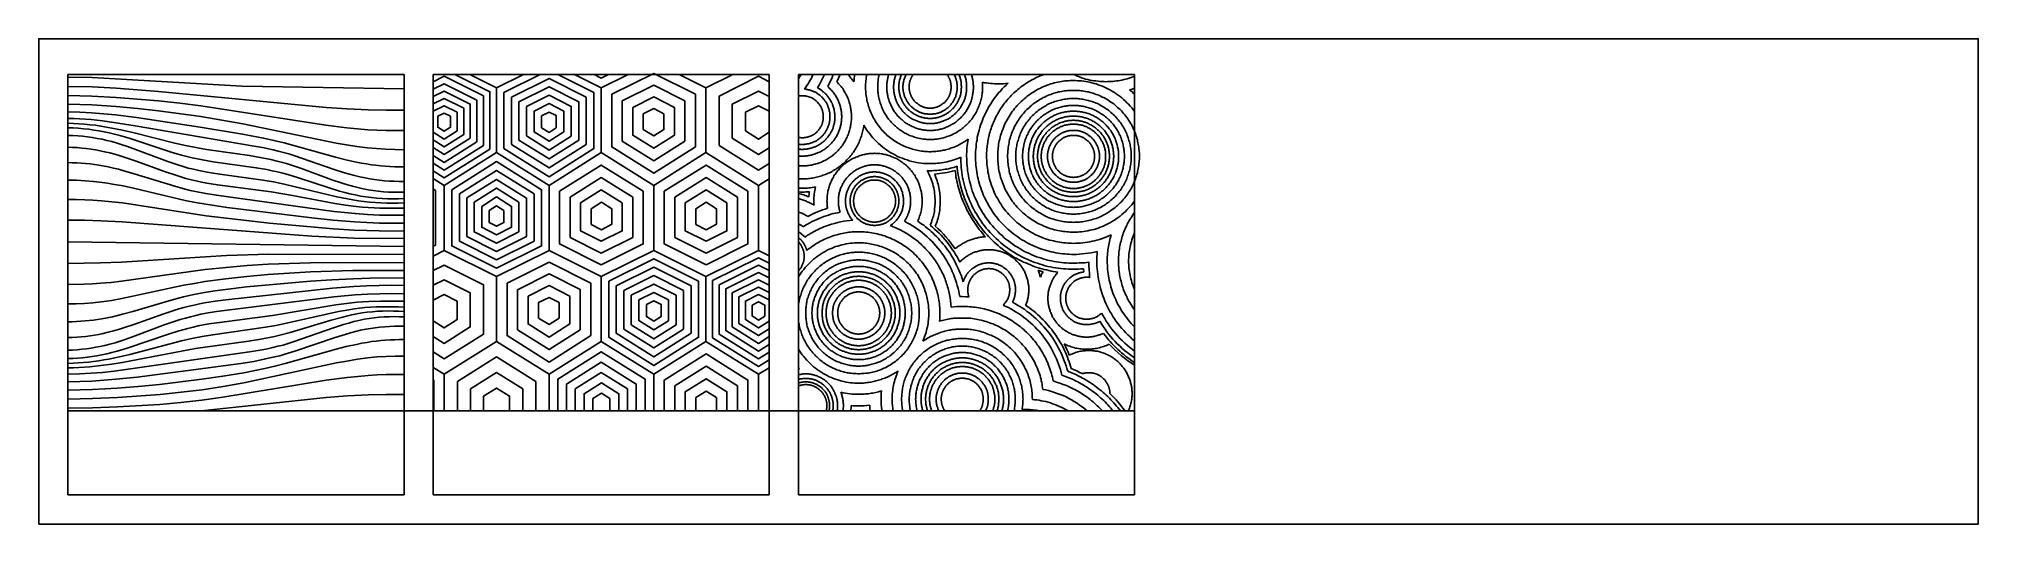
# Model space of a CAD drawing. Header units: millimetres. Extents: x -868 to 332, y 638 to 938.
import ezdxf

# ---------------------------------------------------------------- set-up
doc = ezdxf.new("R2010")
doc.units = ezdxf.units.MM
doc.header["$MEASUREMENT"] = 0
for name, color, linetype, true_color in [('Default', 18, 'Continuous', 0x000000), ('DOT', 20, 'Continuous', 0xff4b00), ('HEX', 3, 'Continuous', 0x12ff00), ('WAVE$V2', 18, 'Continuous', 0x000000)]:
    doc.layers.add(name, color=color, linetype=linetype, true_color=true_color)

msp = doc.modelspace()

# ---------------------------------------------------------------- linework, layer by layer
at = {"layer": 'Default'}
msp.add_lwpolyline([(-868, 637.9), (332, 637.9), (332, 937.9), (-868, 937.9)], close=True, dxfattribs=at)
for points in [[(-642, 915.9), (-850, 915.9)], [(-850, 915.9), (-850, 655.9)], [(-642, 655.9), (-642, 915.9)], [(-416, 915.9), (-624, 915.9)], [(-624, 915.9), (-624, 655.9)], [(-416, 655.9), (-416, 915.9)], [(-190, 915.9), (-398, 915.9)], [(-398, 915.9), (-398, 655.9)], [(-190, 655.9), (-190, 915.9)], [(-190, 707.9), (-850, 707.9)], [(-414.5, 707.9), (-624, 707.9)], [(-850, 655.9), (-642, 655.9)], [(-624, 655.9), (-416, 655.9)], [(-398, 655.9), (-190, 655.9)]]:
    msp.add_lwpolyline(points, dxfattribs=at)
at = {"layer": 'DOT'}
for points in [[(-398, 913.1), (-397.2, 914.5), (-396.4, 915.9)], [(-394.2, 906.8), (-393.4, 907.9), (-392.7, 909), (-392, 910.1), (-391.3, 911.2), (-390.7, 912.4), (-390, 913.5), (-389.4, 914.7), (-388.8, 915.9)], [(-386.2, 907.6), (-385, 909.6), (-383.9, 911.7), (-382.9, 913.8), (-381.9, 915.9)], [(-379.9, 908.3), (-378.9, 910.2), (-378, 912.1), (-377.2, 914), (-376.4, 915.9)], [(-374.2, 911.3), (-373.2, 913.6), (-372.2, 915.9)], [(-363.7, 911.2), (-364.1, 911.8), (-364.6, 912.4), (-365, 913), (-365.5, 913.6), (-365.9, 914.2), (-366.4, 914.7), (-366.9, 915.3), (-367.4, 915.9)], [(-363.2, 915.9), (-363.3, 914.7), (-363.5, 913.5), (-363.6, 912.3), (-363.7, 911.2)], [(-355.6, 915.9), (-355.8, 914.9), (-356, 913.9), (-356.1, 912.9), (-356.2, 911.9), (-356.3, 910.9), (-356.4, 910), (-356.4, 909), (-356.4, 908.1), (-356.4, 907.2), (-356.4, 906.3), (-356.3, 905.4), (-356.3, 904.5), (-356.2, 903.6), (-356, 902.6), (-355.9, 901.7), (-355.7, 900.8), (-355.6, 899.9), (-355.4, 898.9), (-355.1, 898), (-354.9, 897.1), (-354.6, 896.1), (-354.3, 895.2), (-354, 894.3), (-353.6, 893.4), (-353.2, 892.4), (-352.8, 891.5), (-352.4, 890.6), (-352, 889.7), (-351.5, 888.8), (-351, 887.9), (-350.5, 887.1), (-349.9, 886.2), (-349.3, 885.4), (-348.7, 884.5), (-348.1, 883.7), (-347.5, 882.9), (-346.8, 882.1), (-346.1, 881.3), (-345.4, 880.6), (-344.7, 879.8), (-344, 879.1), (-343.2, 878.4), (-342.4, 877.7), (-341.7, 877.1), (-340.8, 876.4), (-340, 875.8), (-339.2, 875.2), (-338.3, 874.6), (-337.5, 874.1), (-336.6, 873.6), (-335.7, 873.1), (-334.8, 872.6), (-333.9, 872.1), (-333, 871.7), (-332.1, 871.3), (-331.2, 870.9), (-330.3, 870.6), (-329.3, 870.3), (-328.4, 870), (-327.5, 869.7), (-326.5, 869.4), (-325.6, 869.2), (-324.7, 869), (-323.8, 868.8), (-322.8, 868.6), (-321.9, 868.5), (-321, 868.4), (-320.1, 868.3), (-319.2, 868.2), (-318.3, 868.2), (-317.4, 868.1), (-316.5, 868.1), (-315.8, 868.1), (-315.1, 868.2), (-314.3, 868.2), (-313.6, 868.2), (-312.9, 868.3), (-312.1, 868.4), (-311.4, 868.5), (-310.6, 868.6), (-309.9, 868.7), (-309.1, 868.8), (-308.4, 869), (-307.6, 869.1), (-306.9, 869.3), (-306.1, 869.5), (-305.4, 869.7), (-304.6, 869.9), (-303.9, 870.2), (-303.1, 870.4), (-302.4, 870.7), (-301.6, 871), (-300.9, 871.3), (-300.1, 871.6), (-299.4, 872), (-298.7, 872.3), (-297.9, 872.7), (-297.2, 873.1), (-296.5, 873.5), (-295.8, 873.9), (-295.1, 874.4), (-294.4, 874.8), (-293.7, 875.3), (-293, 875.8)], [(-348, 915.9), (-348.2, 914.9), (-348.4, 913.9), (-348.6, 912.9), (-348.7, 911.9), (-348.8, 910.9), (-348.9, 910), (-348.9, 909), (-348.9, 908.1), (-348.9, 907.3), (-348.9, 906.6), (-348.8, 905.9), (-348.8, 905.1), (-348.7, 904.4), (-348.6, 903.7), (-348.5, 902.9), (-348.4, 902.2), (-348.2, 901.4), (-348.1, 900.6), (-347.9, 899.9), (-347.7, 899.1), (-347.4, 898.4), (-347.2, 897.6), (-346.9, 896.9), (-346.6, 896.1), (-346.3, 895.4), (-346, 894.6), (-345.7, 893.9), (-345.3, 893.2), (-344.9, 892.4), (-344.5, 891.7), (-344.1, 891), (-343.6, 890.3), (-343.2, 889.6), (-342.7, 888.9), (-342.2, 888.3), (-341.7, 887.6), (-341.1, 887), (-340.6, 886.3), (-340, 885.7), (-339.4, 885.1), (-338.8, 884.5), (-338.2, 884), (-337.6, 883.4), (-336.9, 882.9), (-336.3, 882.4), (-335.6, 881.9), (-334.9, 881.4), (-334.2, 880.9), (-333.5, 880.5), (-332.8, 880), (-332.1, 879.6), (-331.4, 879.3), (-330.7, 878.9), (-329.9, 878.5), (-329.2, 878.2), (-328.4, 877.9), (-327.7, 877.6), (-326.9, 877.4), (-326.2, 877.1), (-325.4, 876.9), (-324.7, 876.7), (-323.9, 876.5), (-323.1, 876.3), (-322.4, 876.2), (-321.6, 876), (-320.9, 875.9), (-320.1, 875.8), (-319.4, 875.8), (-318.7, 875.7), (-317.9, 875.7), (-317.2, 875.6), (-316.5, 875.6), (-315.8, 875.6), (-315, 875.7), (-314.3, 875.7), (-313.6, 875.8), (-312.8, 875.8), (-312.1, 875.9), (-311.3, 876), (-310.6, 876.2), (-309.8, 876.3), (-309.1, 876.5), (-308.3, 876.7), (-307.6, 876.9), (-306.8, 877.1), (-306.1, 877.4), (-305.3, 877.6), (-304.6, 877.9), (-303.8, 878.2), (-303.1, 878.5), (-302.3, 878.9), (-301.6, 879.3), (-300.9, 879.6), (-300.2, 880), (-299.4, 880.5), (-298.8, 880.9), (-298.1, 881.4), (-297.4, 881.9), (-296.7, 882.4), (-296.1, 882.9), (-295.4, 883.4), (-294.8, 884), (-294.2, 884.5), (-293.6, 885.1), (-293, 885.7), (-292.4, 886.3), (-291.9, 887), (-291.3, 887.6), (-290.8, 888.3), (-290.3, 888.9), (-289.8, 889.6), (-289.4, 890.3), (-288.9, 891), (-288.5, 891.7), (-288.1, 892.4), (-287.7, 893.2), (-287.3, 893.9), (-287, 894.6), (-286.7, 895.4), (-286.3, 896.1), (-286.1, 896.9), (-285.8, 897.6), (-285.5, 898.4), (-285.3, 899.1), (-285.1, 899.9), (-284.9, 900.6), (-284.8, 901.4), (-284.6, 902.2), (-284.5, 902.9), (-284.4, 903.7), (-284.3, 904.4), (-284.2, 905.1), (-284.1, 905.9), (-284.1, 906.6), (-284.1, 907.3), (-284.1, 908.1), (-284.1, 908.8), (-284.1, 909.5), (-284.1, 910.2), (-284.2, 911)], [(-342.1, 915.9), (-342.3, 915.4), (-342.4, 914.9), (-342.5, 914.4), (-342.6, 913.9), (-342.7, 913.4), (-342.8, 912.9), (-342.9, 912.4), (-343, 911.9), (-343.1, 911.4), (-343.1, 910.9), (-343.2, 910.4), (-343.2, 910), (-343.2, 909.5), (-343.3, 909), (-343.3, 908.5), (-343.3, 908.1), (-343.3, 907.5), (-343.2, 906.9), (-343.2, 906.3), (-343.2, 905.6), (-343.1, 905), (-343, 904.4), (-342.9, 903.8), (-342.8, 903.2), (-342.7, 902.6), (-342.6, 901.9), (-342.4, 901.3), (-342.2, 900.7), (-342, 900.1), (-341.8, 899.4), (-341.6, 898.8), (-341.4, 898.2), (-341.1, 897.6), (-340.9, 897), (-340.6, 896.4), (-340.3, 895.8), (-340, 895.2), (-339.6, 894.6), (-339.3, 894), (-338.9, 893.4), (-338.5, 892.8), (-338.1, 892.3), (-337.7, 891.7), (-337.3, 891.2), (-336.8, 890.6), (-336.4, 890.1), (-335.9, 889.6), (-335.4, 889.1), (-334.9, 888.6), (-334.4, 888.2), (-333.9, 887.7), (-333.4, 887.3), (-332.8, 886.8), (-332.3, 886.4), (-331.7, 886), (-331.1, 885.6), (-330.6, 885.3), (-330, 884.9), (-329.4, 884.6), (-328.8, 884.3), (-328.2, 884), (-327.6, 883.7), (-327, 883.4), (-326.3, 883.2), (-325.7, 882.9), (-325.1, 882.7), (-324.5, 882.5), (-323.9, 882.3), (-323.2, 882.1), (-322.6, 882), (-322, 881.8), (-321.4, 881.7), (-320.7, 881.6), (-320.1, 881.5), (-319.5, 881.4), (-318.9, 881.4), (-318.3, 881.3), (-317.7, 881.3), (-317.1, 881.3), (-316.5, 881.3), (-315.9, 881.3), (-315.3, 881.3), (-314.7, 881.3), (-314.1, 881.4), (-313.5, 881.4), (-312.9, 881.5), (-312.2, 881.6), (-311.6, 881.7), (-311, 881.8), (-310.4, 882), (-309.7, 882.1), (-309.1, 882.3), (-308.5, 882.5), (-307.9, 882.7), (-307.3, 882.9), (-306.6, 883.2), (-306, 883.4), (-305.4, 883.7), (-304.8, 884), (-304.2, 884.3), (-303.6, 884.6), (-303, 884.9), (-302.4, 885.3), (-301.8, 885.6), (-301.3, 886), (-300.7, 886.4), (-300.2, 886.8), (-299.6, 887.3), (-299.1, 887.7), (-298.6, 888.2), (-298.1, 888.6), (-297.6, 889.1), (-297.1, 889.6), (-296.6, 890.1), (-296.1, 890.6), (-295.7, 891.2), (-295.3, 891.7), (-294.9, 892.3), (-294.5, 892.8), (-294.1, 893.4), (-293.7, 894), (-293.4, 894.6), (-293, 895.2), (-292.7, 895.8), (-292.4, 896.4), (-292.1, 897), (-291.8, 897.6), (-291.6, 898.2), (-291.4, 898.8), (-291.1, 899.4), (-290.9, 900.1), (-290.7, 900.7), (-290.6, 901.3), (-290.4, 901.9), (-290.3, 902.6), (-290.2, 903.2), (-290.1, 903.8), (-290, 904.4), (-289.9, 905), (-289.8, 905.6), (-289.8, 906.3), (-289.7, 906.9), (-289.7, 907.5), (-289.7, 908.1), (-289.7, 908.5), (-289.7, 909), (-289.8, 909.5), (-289.8, 910), (-289.8, 910.4), (-289.9, 910.9), (-289.9, 911.4), (-290, 911.9), (-290.1, 912.4), (-290.2, 912.9), (-290.3, 913.4), (-290.4, 913.9), (-290.5, 914.4), (-290.6, 914.9), (-290.7, 915.4), (-290.9, 915.9)], [(-337.7, 915.9), (-337.9, 915.4), (-338, 914.9), (-338.2, 914.4), (-338.3, 913.9), (-338.4, 913.4), (-338.6, 912.9), (-338.7, 912.4), (-338.7, 911.9), (-338.8, 911.4), (-338.9, 910.9), (-339, 910.4), (-339, 910), (-339, 909.5), (-339.1, 909), (-339.1, 908.5), (-339.1, 908.1), (-339.1, 907.6), (-339.1, 907), (-339, 906.5), (-339, 906), (-338.9, 905.5), (-338.9, 905), (-338.8, 904.5), (-338.7, 903.9), (-338.6, 903.4), (-338.5, 902.9), (-338.4, 902.4), (-338.2, 901.8), (-338.1, 901.3), (-337.9, 900.8), (-337.7, 900.3), (-337.5, 899.7), (-337.3, 899.2), (-337.1, 898.7), (-336.8, 898.2), (-336.6, 897.7), (-336.3, 897.2), (-336, 896.7), (-335.7, 896.2), (-335.4, 895.7), (-335.1, 895.2), (-334.7, 894.7), (-334.4, 894.3), (-334, 893.8), (-333.7, 893.4), (-333.3, 892.9), (-332.9, 892.5), (-332.5, 892.1), (-332, 891.7), (-331.6, 891.3), (-331.2, 890.9), (-330.7, 890.5), (-330.3, 890.2), (-329.8, 889.8), (-329.3, 889.5), (-328.9, 889.1), (-328.4, 888.8), (-327.9, 888.5), (-327.4, 888.3), (-326.9, 888), (-326.4, 887.7), (-325.8, 887.5), (-325.3, 887.3), (-324.8, 887.1), (-324.3, 886.9), (-323.8, 886.7), (-323.2, 886.5), (-322.7, 886.3), (-322.2, 886.2), (-321.7, 886.1), (-321.1, 885.9), (-320.6, 885.8), (-320.1, 885.8), (-319.6, 885.7), (-319, 885.6), (-318.5, 885.6), (-318, 885.5), (-317.5, 885.5), (-317, 885.5), (-316.5, 885.5), (-316, 885.5), (-315.5, 885.5), (-315, 885.5), (-314.5, 885.6), (-313.9, 885.6), (-313.4, 885.7), (-312.9, 885.8), (-312.4, 885.8), (-311.9, 885.9), (-311.3, 886.1), (-310.8, 886.2), (-310.3, 886.3), (-309.8, 886.5), (-309.2, 886.7), (-308.7, 886.9), (-308.2, 887.1), (-307.7, 887.3), (-307.1, 887.5), (-306.6, 887.7), (-306.1, 888), (-305.6, 888.3), (-305.1, 888.5), (-304.6, 888.8), (-304.1, 889.1), (-303.7, 889.5), (-303.2, 889.8), (-302.7, 890.2), (-302.3, 890.5), (-301.8, 890.9), (-301.4, 891.3), (-300.9, 891.7), (-300.5, 892.1), (-300.1, 892.5), (-299.7, 892.9), (-299.3, 893.4), (-299, 893.8), (-298.6, 894.3), (-298.2, 894.7), (-297.9, 895.2), (-297.6, 895.7), (-297.3, 896.2), (-297, 896.7), (-296.7, 897.2), (-296.4, 897.7), (-296.2, 898.2), (-295.9, 898.7), (-295.7, 899.2), (-295.5, 899.7), (-295.3, 900.3), (-295.1, 900.8), (-294.9, 901.3), (-294.8, 901.8), (-294.6, 902.4), (-294.5, 902.9), (-294.4, 903.4), (-294.3, 903.9), (-294.2, 904.5), (-294.1, 905), (-294, 905.5), (-294, 906), (-294, 906.5), (-293.9, 907), (-293.9, 907.6), (-293.9, 908.1), (-293.9, 908.5), (-293.9, 909), (-294, 909.5), (-294, 910), (-294, 910.4), (-294.1, 910.9), (-294.2, 911.4), (-294.2, 911.9), (-294.3, 912.4), (-294.4, 912.9), (-294.5, 913.4), (-294.7, 913.9), (-294.8, 914.4), (-295, 914.9), (-295.1, 915.4), (-295.3, 915.9)], [(-334.2, 915.9), (-334.4, 915.4), (-334.6, 914.9), (-334.8, 914.4), (-334.9, 913.9), (-335.1, 913.4), (-335.2, 912.9), (-335.4, 912.4), (-335.5, 911.9), (-335.6, 911.4), (-335.6, 910.9), (-335.7, 910.4), (-335.8, 910), (-335.8, 909.5), (-335.8, 909), (-335.8, 908.5), (-335.9, 908.1), (-335.8, 907.6), (-335.8, 907.2), (-335.8, 906.8), (-335.8, 906.3), (-335.7, 905.9), (-335.7, 905.4), (-335.6, 905), (-335.5, 904.5), (-335.4, 904.1), (-335.3, 903.6), (-335.2, 903.2), (-335.1, 902.7), (-335, 902.3), (-334.8, 901.8), (-334.7, 901.4), (-334.5, 900.9), (-334.3, 900.5), (-334.1, 900), (-333.9, 899.6), (-333.7, 899.2), (-333.5, 898.7), (-333.2, 898.3), (-333, 897.9), (-332.7, 897.5), (-332.4, 897), (-332.1, 896.6), (-331.8, 896.2), (-331.5, 895.9), (-331.2, 895.5), (-330.9, 895.1), (-330.5, 894.7), (-330.2, 894.4), (-329.8, 894), (-329.5, 893.7), (-329.1, 893.3), (-328.7, 893), (-328.3, 892.7), (-327.9, 892.4), (-327.5, 892.1), (-327.1, 891.9), (-326.7, 891.6), (-326.2, 891.3), (-325.8, 891.1), (-325.4, 890.9), (-324.9, 890.6), (-324.5, 890.4), (-324.1, 890.2), (-323.6, 890.1), (-323.2, 889.9), (-322.7, 889.7), (-322.3, 889.6), (-321.8, 889.4), (-321.4, 889.3), (-320.9, 889.2), (-320.5, 889.1), (-320, 889), (-319.6, 888.9), (-319.1, 888.9), (-318.7, 888.8), (-318.2, 888.8), (-317.8, 888.7), (-317.4, 888.7), (-316.9, 888.7), (-316.5, 888.7), (-316.1, 888.7), (-315.6, 888.7), (-315.2, 888.7), (-314.8, 888.8), (-314.3, 888.8), (-313.9, 888.9), (-313.4, 888.9), (-313, 889), (-312.5, 889.1), (-312.1, 889.2), (-311.6, 889.3), (-311.2, 889.4), (-310.7, 889.6), (-310.3, 889.7), (-309.8, 889.9), (-309.4, 890.1), (-308.9, 890.2), (-308.5, 890.4), (-308, 890.6), (-307.6, 890.9), (-307.2, 891.1), (-306.7, 891.3), (-306.3, 891.6), (-305.9, 891.9), (-305.5, 892.1), (-305.1, 892.4), (-304.7, 892.7), (-304.3, 893), (-303.9, 893.3), (-303.5, 893.7), (-303.2, 894), (-302.8, 894.4), (-302.5, 894.7), (-302.1, 895.1), (-301.8, 895.5), (-301.5, 895.9), (-301.2, 896.2), (-300.9, 896.6), (-300.6, 897), (-300.3, 897.5), (-300, 897.9), (-299.8, 898.3), (-299.5, 898.7), (-299.3, 899.2), (-299.1, 899.6), (-298.9, 900), (-298.7, 900.5), (-298.5, 900.9), (-298.3, 901.4), (-298.2, 901.8), (-298, 902.3), (-297.9, 902.7), (-297.8, 903.2), (-297.6, 903.6), (-297.5, 904.1), (-297.5, 904.5), (-297.4, 905), (-297.3, 905.4), (-297.3, 905.9), (-297.2, 906.3), (-297.2, 906.8), (-297.2, 907.2), (-297.1, 907.6), (-297.1, 908.1), (-297.1, 908.5), (-297.2, 909), (-297.2, 909.5), (-297.2, 910), (-297.3, 910.4), (-297.3, 910.9), (-297.4, 911.4), (-297.5, 911.9), (-297.6, 912.4), (-297.8, 912.9), (-297.9, 913.4), (-298, 913.9), (-298.2, 914.4), (-298.4, 914.9), (-298.6, 915.4), (-298.8, 915.9)], [(-331.4, 915.9), (-331.6, 915.4), (-331.8, 914.9), (-332, 914.4), (-332.2, 913.9), (-332.4, 913.4), (-332.6, 912.9), (-332.7, 912.4), (-332.8, 911.9), (-332.9, 911.4), (-333, 911), (-333.1, 910.5), (-333.2, 910), (-333.2, 909.5), (-333.3, 909), (-333.3, 908.5), (-333.3, 908.1), (-333.3, 907.7), (-333.3, 907.3), (-333.3, 906.9), (-333.2, 906.5), (-333.2, 906.2), (-333.1, 905.8), (-333.1, 905.4), (-333, 905), (-332.9, 904.6), (-332.8, 904.2), (-332.7, 903.8), (-332.6, 903.4), (-332.5, 903), (-332.4, 902.7), (-332.3, 902.3), (-332.1, 901.9), (-332, 901.5), (-331.8, 901.1), (-331.6, 900.7), (-331.4, 900.3), (-331.2, 900), (-331, 899.6), (-330.8, 899.2), (-330.6, 898.9), (-330.3, 898.5), (-330.1, 898.2), (-329.8, 897.8), (-329.5, 897.5), (-329.3, 897.1), (-329, 896.8), (-328.7, 896.5), (-328.4, 896.2), (-328.1, 895.9), (-327.7, 895.6), (-327.4, 895.3), (-327.1, 895), (-326.7, 894.7), (-326.4, 894.5), (-326, 894.2), (-325.7, 894), (-325.3, 893.8), (-325, 893.5), (-324.6, 893.3), (-324.2, 893.1), (-323.8, 892.9), (-323.4, 892.8), (-323.1, 892.6), (-322.7, 892.4), (-322.3, 892.3), (-321.9, 892.2), (-321.5, 892), (-321.1, 891.9), (-320.7, 891.8), (-320.3, 891.7), (-319.9, 891.6), (-319.5, 891.5), (-319.2, 891.5), (-318.8, 891.4), (-318.4, 891.4), (-318, 891.3), (-317.6, 891.3), (-317.2, 891.3), (-316.9, 891.3), (-316.5, 891.3), (-316.1, 891.3), (-315.7, 891.3), (-315.4, 891.3), (-315, 891.3), (-314.6, 891.4), (-314.2, 891.4), (-313.8, 891.5), (-313.4, 891.5), (-313, 891.6), (-312.7, 891.7), (-312.3, 891.8), (-311.9, 891.9), (-311.5, 892), (-311.1, 892.2), (-310.7, 892.3), (-310.3, 892.4), (-309.9, 892.6), (-309.5, 892.8), (-309.2, 892.9), (-308.8, 893.1), (-308.4, 893.3), (-308, 893.5), (-307.7, 893.8), (-307.3, 894), (-306.9, 894.2), (-306.6, 894.5), (-306.2, 894.7), (-305.9, 895), (-305.6, 895.3), (-305.2, 895.6), (-304.9, 895.9), (-304.6, 896.2), (-304.3, 896.5), (-304, 896.8), (-303.7, 897.1), (-303.5, 897.5), (-303.2, 897.8), (-302.9, 898.2), (-302.7, 898.5), (-302.4, 898.9), (-302.2, 899.2), (-302, 899.6), (-301.8, 900), (-301.6, 900.3), (-301.4, 900.7), (-301.2, 901.1), (-301, 901.5), (-300.9, 901.9), (-300.7, 902.3), (-300.6, 902.7), (-300.5, 903), (-300.3, 903.4), (-300.2, 903.8), (-300.1, 904.2), (-300.1, 904.6), (-300, 905), (-299.9, 905.4), (-299.9, 905.8), (-299.8, 906.2), (-299.8, 906.5), (-299.7, 906.9), (-299.7, 907.3), (-299.7, 907.7), (-299.7, 908.1), (-299.7, 908.5), (-299.7, 909), (-299.8, 909.5), (-299.8, 910), (-299.9, 910.5), (-299.9, 911), (-300, 911.4), (-300.2, 911.9), (-300.3, 912.4), (-300.4, 912.9), (-300.6, 913.4), (-300.8, 913.9), (-300.9, 914.4), (-301.2, 914.9), (-301.4, 915.4), (-301.6, 915.9)], [(-326.9, 915.9), (-327.1, 915.6), (-327.2, 915.4), (-327.4, 915.2), (-327.5, 915), (-327.7, 914.7), (-327.8, 914.5), (-327.9, 914.2), (-328.1, 914), (-328.2, 913.8), (-328.3, 913.5), (-328.4, 913.3), (-328.5, 913), (-328.6, 912.8), (-328.7, 912.5), (-328.8, 912.3), (-328.9, 912), (-329, 911.8), (-329, 911.5), (-329.1, 911.3), (-329.2, 911), (-329.2, 910.8), (-329.3, 910.5), (-329.3, 910.3), (-329.3, 910), (-329.4, 909.8), (-329.4, 909.5), (-329.4, 909.3), (-329.5, 909), (-329.5, 908.8), (-329.5, 908.5), (-329.5, 908.3), (-329.5, 908.1), (-329.5, 907.8), (-329.5, 907.5), (-329.5, 907.2), (-329.4, 906.9), (-329.4, 906.6), (-329.4, 906.3), (-329.3, 906), (-329.3, 905.7), (-329.2, 905.4), (-329.1, 905.1), (-329.1, 904.8), (-329, 904.5), (-328.9, 904.2), (-328.8, 903.9), (-328.7, 903.6), (-328.6, 903.3), (-328.5, 903), (-328.3, 902.7), (-328.2, 902.4), (-328, 902.1), (-327.9, 901.8), (-327.7, 901.5), (-327.6, 901.2), (-327.4, 900.9), (-327.2, 900.7), (-327, 900.4), (-326.8, 900.1), (-326.6, 899.9), (-326.4, 899.6), (-326.1, 899.4), (-325.9, 899.1), (-325.7, 898.9), (-325.4, 898.6), (-325.2, 898.4), (-324.9, 898.2), (-324.7, 898), (-324.4, 897.8), (-324.2, 897.6), (-323.9, 897.4), (-323.6, 897.2), (-323.3, 897), (-323, 896.8), (-322.8, 896.7), (-322.5, 896.5), (-322.2, 896.4), (-321.9, 896.2), (-321.6, 896.1), (-321.3, 896), (-321, 895.9), (-320.7, 895.7), (-320.4, 895.6), (-320.1, 895.6), (-319.8, 895.5), (-319.5, 895.4), (-319.2, 895.3), (-318.9, 895.3), (-318.6, 895.2), (-318.3, 895.2), (-318, 895.1), (-317.7, 895.1), (-317.4, 895.1), (-317.1, 895.1), (-316.8, 895.1), (-316.5, 895.1), (-316.2, 895.1), (-315.9, 895.1), (-315.6, 895.1), (-315.3, 895.1), (-315, 895.1), (-314.7, 895.2), (-314.4, 895.2), (-314.1, 895.3), (-313.8, 895.3), (-313.5, 895.4), (-313.2, 895.5), (-312.9, 895.6), (-312.6, 895.6), (-312.3, 895.7), (-312, 895.9), (-311.7, 896), (-311.4, 896.1), (-311.1, 896.2), (-310.8, 896.4), (-310.5, 896.5), (-310.2, 896.7), (-309.9, 896.8), (-309.7, 897), (-309.4, 897.2), (-309.1, 897.4), (-308.8, 897.6), (-308.6, 897.8), (-308.3, 898), (-308, 898.2), (-307.8, 898.4), (-307.5, 898.6), (-307.3, 898.9), (-307.1, 899.1), (-306.8, 899.4), (-306.6, 899.6), (-306.4, 899.9), (-306.2, 900.1), (-306, 900.4), (-305.8, 900.7), (-305.6, 900.9), (-305.4, 901.2), (-305.3, 901.5), (-305.1, 901.8), (-304.9, 902.1), (-304.8, 902.4), (-304.7, 902.7), (-304.5, 903), (-304.4, 903.3), (-304.3, 903.6), (-304.2, 903.9), (-304.1, 904.2), (-304, 904.5), (-303.9, 904.8), (-303.8, 905.1), (-303.8, 905.4), (-303.7, 905.7), (-303.7, 906), (-303.6, 906.3), (-303.6, 906.6), (-303.5, 906.9), (-303.5, 907.2), (-303.5, 907.5), (-303.5, 907.8), (-303.5, 908.1), (-303.5, 908.3), (-303.5, 908.5), (-303.5, 908.8), (-303.5, 909), (-303.5, 909.3), (-303.6, 909.5), (-303.6, 909.8), (-303.6, 910), (-303.7, 910.3), (-303.7, 910.5), (-303.8, 910.8), (-303.8, 911), (-303.9, 911.3), (-304, 911.5), (-304, 911.8), (-304.1, 912), (-304.2, 912.3), (-304.3, 912.5), (-304.4, 912.8), (-304.5, 913), (-304.6, 913.3), (-304.7, 913.5), (-304.8, 913.8), (-304.9, 914), (-305.1, 914.2), (-305.2, 914.5), (-305.3, 914.7), (-305.5, 915), (-305.6, 915.2), (-305.8, 915.4), (-305.9, 915.6), (-306.1, 915.9)], [(-246, 915.9), (-247, 915.5), (-247.9, 915.1), (-248.9, 914.7), (-249.8, 914.3), (-250.8, 913.9), (-251.7, 913.4), (-252.6, 913), (-253.6, 912.5), (-254.5, 912), (-255.4, 911.4), (-256.3, 910.9), (-257.2, 910.3), (-258.1, 909.7), (-258.9, 909.1), (-259.8, 908.5), (-260.7, 907.8), (-261.5, 907.2), (-262.3, 906.5), (-263.1, 905.8), (-263.9, 905.1), (-264.7, 904.4), (-265.5, 903.6), (-266.3, 902.9), (-267, 902.1), (-267.7, 901.3), (-268.4, 900.5), (-269.1, 899.7), (-269.8, 898.8), (-270.5, 898), (-271.1, 897.2), (-271.7, 896.3), (-272.3, 895.4), (-272.9, 894.5), (-273.5, 893.6), (-274, 892.7), (-274.6, 891.8), (-275.1, 890.9), (-275.6, 890), (-276, 889), (-276.5, 888.1), (-276.9, 887.2), (-277.3, 886.2), (-277.7, 885.3), (-278.1, 884.3), (-278.5, 883.3), (-278.8, 882.4), (-279.1, 881.4), (-279.4, 880.4), (-279.7, 879.5), (-279.9, 878.5), (-280.2, 877.5), (-280.4, 876.6), (-280.6, 875.6), (-280.8, 874.7), (-280.9, 873.7), (-281.1, 872.7), (-281.2, 871.8), (-281.3, 870.8), (-281.4, 869.9), (-281.5, 868.9), (-281.6, 867.1), (-281.6, 865.2), (-281.6, 864), (-281.5, 862.8), (-281.5, 861.6), (-281.4, 860.4), (-281.3, 859.2), (-281.1, 857.9), (-280.9, 856.7), (-280.7, 855.4), (-280.4, 854.2), (-280.2, 852.9), (-279.9, 851.7), (-279.5, 850.4), (-279.1, 849.2), (-278.7, 847.9), (-278.3, 846.7), (-277.8, 845.4), (-277.3, 844.2), (-276.8, 843), (-276.2, 841.7), (-275.6, 840.5), (-274.9, 839.3), (-274.3, 838.1), (-273.6, 837), (-272.8, 835.8), (-272.1, 834.7), (-271.3, 833.5), (-270.4, 832.4), (-269.6, 831.3), (-268.7, 830.3), (-267.8, 829.2), (-266.8, 828.2), (-265.8, 827.2), (-264.8, 826.2), (-263.8, 825.3), (-262.8, 824.4), (-261.7, 823.5), (-260.6, 822.6), (-259.5, 821.8), (-258.4, 821), (-257.2, 820.2), (-256.1, 819.5), (-254.9, 818.8), (-253.7, 818.1), (-252.5, 817.5), (-251.3, 816.8), (-250.1, 816.3), (-248.8, 815.7), (-247.6, 815.2), (-246.4, 814.7), (-245.1, 814.3), (-243.9, 813.9), (-242.6, 813.5), (-241.3, 813.2), (-240.1, 812.9), (-238.8, 812.6), (-237.6, 812.3), (-236.3, 812.1), (-235.1, 811.9), (-233.9, 811.8), (-232.6, 811.7), (-231.4, 811.6), (-230.2, 811.5), (-229, 811.5), (-227.8, 811.4), (-226.4, 811.5), (-225, 811.5), (-223.5, 811.6), (-222.1, 811.7), (-220.6, 811.9), (-219.2, 812.1), (-217.7, 812.4), (-216.3, 812.7), (-214.8, 813), (-213.3, 813.4), (-211.8, 813.9), (-210.4, 814.3), (-208.9, 814.9), (-207.4, 815.4), (-206, 816.1), (-204.5, 816.7)], [(-190, 893), (-190.9, 894.1), (-191.8, 895.2), (-192.7, 896.3), (-193.7, 897.4), (-194.7, 898.4), (-195.7, 899.4), (-196.8, 900.4), (-197.9, 901.3), (-199, 902.2), (-200.1, 903.1), (-201.3, 903.9), (-202.5, 904.7), (-203.7, 905.4), (-204.9, 906.1), (-206.1, 906.8), (-207.4, 907.4), (-208.6, 908), (-209.9, 908.6), (-211.2, 909.1), (-212.5, 909.5), (-213.8, 910), (-215.1, 910.3), (-216.4, 910.7), (-217.7, 911), (-219, 911.3), (-220.2, 911.5), (-221.5, 911.7), (-222.8, 911.8), (-224.1, 912), (-225.3, 912), (-226.6, 912.1), (-227.8, 912.1), (-228.8, 912.1), (-229.9, 912.1), (-230.9, 912), (-232, 911.9), (-233.1, 911.8), (-234.2, 911.7), (-235.2, 911.5), (-236.3, 911.3), (-237.4, 911.1), (-238.5, 910.9), (-239.6, 910.6), (-240.7, 910.3), (-241.8, 910), (-242.9, 909.6), (-244, 909.2), (-245, 908.8), (-246.1, 908.4), (-247.2, 907.9), (-248.3, 907.4), (-249.3, 906.9), (-250.4, 906.3), (-251.4, 905.7), (-252.4, 905.1), (-253.4, 904.5), (-254.4, 903.8), (-255.4, 903.1), (-256.4, 902.4), (-257.3, 901.6), (-258.3, 900.8), (-259.2, 900), (-260.1, 899.2), (-260.9, 898.4), (-261.8, 897.5), (-262.6, 896.6), (-263.4, 895.7), (-264.2, 894.8), (-264.9, 893.8), (-265.7, 892.9), (-266.4, 891.9), (-267, 890.9), (-267.7, 889.9), (-268.3, 888.8), (-268.9, 887.8), (-269.4, 886.8), (-270, 885.7), (-270.5, 884.6), (-270.9, 883.6), (-271.4, 882.5), (-271.8, 881.4), (-272.2, 880.3), (-272.5, 879.2), (-272.9, 878.1), (-273.2, 877), (-273.4, 875.9), (-273.7, 874.9), (-273.9, 873.8), (-274.1, 872.7), (-274.2, 871.6), (-274.4, 870.5), (-274.5, 869.4), (-274.6, 868.4), (-274.6, 867.3), (-274.7, 866.3), (-274.7, 865.2), (-274.7, 864.2), (-274.6, 863.1), (-274.6, 862.1), (-274.5, 861), (-274.4, 860), (-274.2, 858.9), (-274.1, 857.8), (-273.9, 856.7), (-273.7, 855.6), (-273.4, 854.5), (-273.2, 853.4), (-272.9, 852.3), (-272.5, 851.2), (-272.2, 850.2), (-271.8, 849.1), (-271.4, 848), (-270.9, 846.9), (-270.5, 845.8), (-270, 844.8), (-269.4, 843.7), (-268.9, 842.7), (-268.3, 841.6), (-267.7, 840.6), (-267, 839.6), (-266.4, 838.6), (-265.7, 837.6), (-264.9, 836.6), (-264.2, 835.7), (-263.4, 834.8), (-262.6, 833.9), (-261.8, 833), (-260.9, 832.1), (-260.1, 831.3), (-259.2, 830.4), (-258.3, 829.6), (-257.3, 828.9), (-256.4, 828.1), (-255.4, 827.4), (-254.4, 826.7), (-253.4, 826), (-252.4, 825.4), (-251.4, 824.8), (-250.4, 824.2), (-249.3, 823.6), (-248.3, 823.1), (-247.2, 822.6), (-246.1, 822.1), (-245, 821.7), (-244, 821.2), (-242.9, 820.9), (-241.8, 820.5), (-240.7, 820.2), (-239.6, 819.9), (-238.5, 819.6), (-237.4, 819.4), (-236.3, 819.2), (-235.2, 819), (-234.2, 818.8), (-233.1, 818.7), (-232, 818.6), (-230.9, 818.5), (-229.9, 818.4), (-228.8, 818.4), (-227.8, 818.4), (-226.6, 818.4), (-225.3, 818.4), (-224.1, 818.5), (-222.8, 818.6), (-221.5, 818.8), (-220.2, 819), (-219, 819.2), (-217.7, 819.5), (-216.4, 819.8), (-215.1, 820.1), (-213.8, 820.5), (-212.5, 820.9), (-211.2, 821.4), (-209.9, 821.9), (-208.6, 822.5), (-207.4, 823), (-206.1, 823.7), (-204.9, 824.3), (-203.7, 825.1), (-202.5, 825.8), (-201.3, 826.6), (-200.1, 827.4), (-199, 828.3), (-197.9, 829.2), (-196.8, 830.1), (-195.7, 831.1), (-194.7, 832.1), (-193.7, 833.1), (-192.7, 834.2), (-191.8, 835.3), (-190.9, 836.4), (-190, 837.5)], [(-227.8, 915.9), (-226.6, 915.3), (-225.3, 914.8), (-224.1, 914.3), (-222.8, 913.8), (-221.5, 913.4), (-220.3, 913), (-219, 912.7), (-217.7, 912.4), (-216.4, 912.2), (-215.2, 911.9), (-213.9, 911.8), (-212.6, 911.6), (-211.4, 911.5), (-210.2, 911.4), (-208.9, 911.4), (-207.7, 911.3), (-206.7, 911.4), (-205.6, 911.4), (-204.5, 911.5), (-203.4, 911.5), (-202.3, 911.7), (-201.2, 911.8), (-200.1, 912), (-199, 912.2), (-197.8, 912.4), (-196.7, 912.7), (-195.6, 912.9), (-194.5, 913.2), (-193.4, 913.6), (-192.2, 914), (-191.1, 914.4), (-190, 914.8)], [(-398, 859.4), (-397.4, 859.4), (-396.8, 859.3), (-396.2, 859.3), (-395.6, 859.3), (-394.9, 859.3), (-394.2, 859.3), (-393.5, 859.4), (-392.8, 859.4), (-392.1, 859.5), (-391.5, 859.6), (-390.7, 859.7), (-390, 859.8), (-389.3, 860), (-388.6, 860.1), (-387.9, 860.3), (-387.2, 860.5), (-386.5, 860.7), (-385.8, 860.9), (-385.1, 861.2), (-384.4, 861.4), (-383.7, 861.7), (-383, 862), (-382.3, 862.4), (-381.6, 862.7), (-380.9, 863.1), (-380.3, 863.4), (-379.6, 863.8), (-378.9, 864.3), (-378.3, 864.7), (-377.7, 865.2), (-377, 865.6), (-376.4, 866.1), (-375.8, 866.6), (-375.2, 867.1), (-374.6, 867.7), (-374.1, 868.2), (-373.5, 868.8), (-373, 869.4), (-372.5, 869.9), (-372, 870.5), (-371.5, 871.2), (-371, 871.8), (-370.6, 872.4), (-370.1, 873.1), (-369.7, 873.7), (-369.3, 874.4), (-368.9, 875.1), (-368.6, 875.7), (-368.2, 876.4), (-367.9, 877.1), (-367.6, 877.8), (-367.3, 878.5), (-367, 879.2), (-366.8, 879.9), (-366.6, 880.6), (-366.4, 881.3), (-366.2, 882.1), (-366, 882.8), (-365.8, 883.5), (-365.7, 884.2), (-365.6, 884.9), (-365.5, 885.6), (-365.4, 886.3), (-365.3, 887), (-365.2, 887.7), (-365.2, 888.3), (-365.2, 889), (-365.2, 889.7), (-365.2, 890.4), (-365.2, 891.1), (-365.2, 891.8), (-365.3, 892.4), (-365.4, 893.1), (-365.5, 893.8), (-365.6, 894.6), (-365.7, 895.3), (-365.8, 896), (-366, 896.7), (-366.2, 897.4), (-366.4, 898.1), (-366.6, 898.8), (-366.8, 899.5), (-367.1, 900.2), (-367.3, 900.9), (-367.6, 901.6), (-367.9, 902.3), (-368.3, 903), (-368.6, 903.7), (-369, 904.4), (-369.4, 905.1), (-369.8, 905.7), (-370.2, 906.4), (-370.6, 907.1), (-371.1, 907.7), (-371.5, 908.3), (-372, 908.9), (-372.5, 909.5), (-373.1, 910.1), (-373.6, 910.7), (-374.2, 911.3)], [(-398, 865.5), (-397.4, 865.4), (-396.8, 865.4), (-396.2, 865.4), (-395.6, 865.4), (-395, 865.4), (-394.5, 865.4), (-393.9, 865.4), (-393.4, 865.5), (-392.8, 865.5), (-392.3, 865.6), (-391.7, 865.7), (-391.1, 865.8), (-390.6, 865.9), (-390, 866), (-389.4, 866.1), (-388.9, 866.3), (-388.3, 866.5), (-387.7, 866.7), (-387.2, 866.9), (-386.6, 867.1), (-386.1, 867.3), (-385.5, 867.5), (-384.9, 867.8), (-384.4, 868.1), (-383.8, 868.4), (-383.3, 868.7), (-382.8, 869), (-382.3, 869.3), (-381.7, 869.7), (-381.2, 870), (-380.7, 870.4), (-380.2, 870.8), (-379.7, 871.2), (-379.3, 871.6), (-378.8, 872.1), (-378.4, 872.5), (-377.9, 872.9), (-377.5, 873.4), (-377.1, 873.9), (-376.7, 874.4), (-376.3, 874.9), (-375.9, 875.4), (-375.5, 875.9), (-375.2, 876.4), (-374.9, 876.9), (-374.5, 877.4), (-374.2, 878), (-374, 878.5), (-373.7, 879.1), (-373.4, 879.6), (-373.2, 880.2), (-372.9, 880.7), (-372.7, 881.3), (-372.5, 881.9), (-372.3, 882.4), (-372.2, 883), (-372, 883.6), (-371.9, 884.1), (-371.8, 884.7), (-371.6, 885.3), (-371.5, 885.8), (-371.5, 886.4), (-371.4, 887), (-371.3, 887.5), (-371.3, 888.1), (-371.3, 888.6), (-371.2, 889.2), (-371.2, 889.7), (-371.2, 890.3), (-371.3, 890.9), (-371.3, 891.5), (-371.4, 892.1), (-371.4, 892.7), (-371.5, 893.4), (-371.6, 894), (-371.7, 894.6), (-371.9, 895.2), (-372, 895.9), (-372.2, 896.5), (-372.4, 897.1), (-372.6, 897.7), (-372.8, 898.4), (-373.1, 899), (-373.3, 899.6), (-373.6, 900.2), (-373.9, 900.8), (-374.2, 901.4), (-374.6, 902), (-374.9, 902.6), (-375.3, 903.2), (-375.7, 903.7), (-376.1, 904.3), (-376.5, 904.8), (-377, 905.4), (-377.4, 905.9), (-377.9, 906.4), (-378.4, 906.9), (-378.9, 907.4), (-379.4, 907.9), (-379.9, 908.3)], [(-398, 869.7), (-397.4, 869.6), (-396.8, 869.6), (-396.2, 869.5), (-395.6, 869.5), (-395.1, 869.5), (-394.7, 869.6), (-394.2, 869.6), (-393.8, 869.6), (-393.3, 869.7), (-392.8, 869.7), (-392.4, 869.8), (-391.9, 869.9), (-391.4, 870), (-391, 870.1), (-390.5, 870.2), (-390, 870.3), (-389.6, 870.5), (-389.1, 870.6), (-388.6, 870.8), (-388.2, 871), (-387.7, 871.1), (-387.2, 871.3), (-386.8, 871.6), (-386.3, 871.8), (-385.9, 872), (-385.4, 872.3), (-385, 872.6), (-384.5, 872.8), (-384.1, 873.1), (-383.7, 873.4), (-383.3, 873.7), (-382.9, 874), (-382.5, 874.4), (-382.1, 874.7), (-381.7, 875.1), (-381.3, 875.4), (-381, 875.8), (-380.6, 876.2), (-380.3, 876.6), (-379.9, 877), (-379.6, 877.4), (-379.3, 877.8), (-379, 878.2), (-378.7, 878.7), (-378.4, 879.1), (-378.2, 879.5), (-377.9, 880), (-377.7, 880.4), (-377.4, 880.9), (-377.2, 881.4), (-377, 881.8), (-376.8, 882.3), (-376.6, 882.7), (-376.5, 883.2), (-376.3, 883.7), (-376.2, 884.2), (-376.1, 884.6), (-375.9, 885.1), (-375.8, 885.6), (-375.7, 886), (-375.7, 886.5), (-375.6, 887), (-375.5, 887.4), (-375.5, 887.9), (-375.5, 888.4), (-375.4, 888.8), (-375.4, 889.3), (-375.4, 889.7), (-375.4, 890.3), (-375.4, 890.9), (-375.5, 891.6), (-375.6, 892.2), (-375.7, 892.8), (-375.8, 893.5), (-375.9, 894.1), (-376.1, 894.8), (-376.2, 895.4), (-376.4, 896), (-376.7, 896.7), (-376.9, 897.3), (-377.2, 898), (-377.5, 898.6), (-377.8, 899.2), (-378.1, 899.8), (-378.3, 900.1), (-378.5, 900.4), (-378.7, 900.7), (-378.9, 901), (-379.1, 901.3), (-379.3, 901.6), (-379.5, 901.9), (-379.7, 902.2), (-379.9, 902.4), (-380.2, 902.7), (-380.4, 903), (-380.6, 903.3), (-380.9, 903.5), (-381.1, 903.8), (-381.4, 904), (-381.6, 904.3), (-381.9, 904.5), (-382.2, 904.8), (-382.4, 905), (-382.7, 905.2), (-383, 905.4), (-383.3, 905.7), (-383.5, 905.9), (-383.8, 906.1), (-384.1, 906.3), (-384.4, 906.5), (-384.7, 906.7), (-385, 906.9), (-385.6, 907.2), (-386.2, 907.6)], [(-398, 872.8), (-397.7, 872.7), (-397.4, 872.7), (-397.1, 872.6), (-396.8, 872.6), (-396.5, 872.6), (-396.2, 872.6), (-395.9, 872.6), (-395.6, 872.6), (-395.2, 872.6), (-394.8, 872.6), (-394.4, 872.6), (-394, 872.7), (-393.6, 872.7), (-393.3, 872.7), (-392.9, 872.8), (-392.5, 872.9), (-392.1, 872.9), (-391.7, 873), (-391.3, 873.1), (-390.9, 873.2), (-390.5, 873.4), (-390.1, 873.5), (-389.7, 873.6), (-389.3, 873.8), (-388.9, 873.9), (-388.5, 874.1), (-388.1, 874.3), (-387.7, 874.5), (-387.3, 874.7), (-386.9, 874.9), (-386.6, 875.1), (-386.2, 875.4), (-385.8, 875.6), (-385.5, 875.9), (-385.1, 876.1), (-384.8, 876.4), (-384.4, 876.7), (-384.1, 877), (-383.8, 877.3), (-383.5, 877.6), (-383.2, 877.9), (-382.9, 878.2), (-382.6, 878.6), (-382.3, 878.9), (-382, 879.3), (-381.7, 879.6), (-381.5, 880), (-381.2, 880.3), (-381, 880.7), (-380.8, 881.1), (-380.6, 881.5), (-380.4, 881.8), (-380.2, 882.2), (-380, 882.6), (-379.8, 883), (-379.7, 883.4), (-379.5, 883.8), (-379.4, 884.2), (-379.2, 884.6), (-379.1, 885), (-379, 885.4), (-378.9, 885.8), (-378.8, 886.2), (-378.7, 886.6), (-378.7, 887), (-378.6, 887.4), (-378.6, 887.8), (-378.5, 888.2), (-378.5, 888.6), (-378.5, 888.9), (-378.5, 889.3), (-378.5, 889.7), (-378.5, 890.1), (-378.5, 890.4), (-378.5, 890.8), (-378.5, 891.2), (-378.5, 891.5), (-378.6, 891.9), (-378.6, 892.3), (-378.7, 892.6), (-378.8, 893), (-378.9, 893.4), (-378.9, 893.8), (-379, 894.1), (-379.1, 894.5), (-379.3, 894.9), (-379.4, 895.3), (-379.5, 895.7), (-379.7, 896), (-379.8, 896.4), (-380, 896.8), (-380.1, 897.1), (-380.3, 897.5), (-380.5, 897.9), (-380.7, 898.2), (-380.9, 898.6), (-381.1, 898.9), (-381.4, 899.3), (-381.6, 899.6), (-381.9, 899.9), (-382.1, 900.3), (-382.4, 900.6), (-382.6, 900.9), (-382.9, 901.2), (-383.2, 901.5), (-383.5, 901.8), (-383.8, 902.1), (-384.1, 902.4), (-384.4, 902.7), (-384.7, 903), (-385.1, 903.2), (-385.4, 903.5), (-385.7, 903.7), (-386.1, 903.9), (-386.4, 904.2), (-386.8, 904.4), (-387.1, 904.6), (-387.5, 904.8), (-387.8, 905), (-388.2, 905.2), (-388.6, 905.3), (-388.9, 905.5), (-389.3, 905.6), (-389.7, 905.8), (-390.1, 905.9), (-390.4, 906), (-390.8, 906.2), (-391.2, 906.3), (-391.6, 906.4), (-392, 906.4), (-392.3, 906.5), (-392.7, 906.6), (-393.1, 906.6), (-393.5, 906.7), (-393.8, 906.7), (-394.2, 906.8)], [(-398, 876.9), (-397.7, 876.9), (-397.4, 876.8), (-397.1, 876.8), (-396.8, 876.8), (-396.5, 876.7), (-396.2, 876.7), (-395.9, 876.7), (-395.6, 876.7), (-395.3, 876.7), (-395, 876.7), (-394.7, 876.7), (-394.4, 876.8), (-394.1, 876.8), (-393.8, 876.8), (-393.5, 876.9), (-393.2, 876.9), (-392.9, 877), (-392.6, 877), (-392.3, 877.1), (-392, 877.2), (-391.7, 877.3), (-391.4, 877.4), (-391.1, 877.5), (-390.8, 877.6), (-390.5, 877.7), (-390.2, 877.9), (-389.9, 878), (-389.6, 878.2), (-389.3, 878.3), (-389, 878.5), (-388.7, 878.6), (-388.5, 878.8), (-388.2, 879), (-387.9, 879.2), (-387.6, 879.4), (-387.4, 879.6), (-387.1, 879.8), (-386.9, 880), (-386.6, 880.3), (-386.4, 880.5), (-386.1, 880.8), (-385.9, 881), (-385.7, 881.3), (-385.5, 881.5), (-385.3, 881.8), (-385.1, 882), (-384.9, 882.3), (-384.7, 882.6), (-384.5, 882.9), (-384.3, 883.2), (-384.2, 883.4), (-384, 883.7), (-383.9, 884), (-383.7, 884.3), (-383.6, 884.6), (-383.5, 884.9), (-383.4, 885.2), (-383.3, 885.5), (-383.2, 885.8), (-383.1, 886.1), (-383, 886.4), (-382.9, 886.7), (-382.9, 887), (-382.8, 887.3), (-382.7, 887.6), (-382.7, 887.9), (-382.7, 888.2), (-382.6, 888.5), (-382.6, 888.8), (-382.6, 889.1), (-382.6, 889.4), (-382.6, 889.7), (-382.6, 890), (-382.6, 890.3), (-382.6, 890.6), (-382.6, 890.9), (-382.7, 891.2), (-382.7, 891.5), (-382.7, 891.8), (-382.8, 892.1), (-382.9, 892.4), (-382.9, 892.7), (-383, 893), (-383.1, 893.3), (-383.2, 893.6), (-383.3, 893.9), (-383.4, 894.2), (-383.5, 894.5), (-383.6, 894.8), (-383.7, 895.1), (-383.9, 895.4), (-384, 895.7), (-384.2, 896), (-384.3, 896.3), (-384.5, 896.5), (-384.7, 896.8), (-384.9, 897.1), (-385.1, 897.4), (-385.3, 897.6), (-385.5, 897.9), (-385.7, 898.2), (-385.9, 898.4), (-386.1, 898.7), (-386.4, 898.9), (-386.6, 899.1), (-386.9, 899.4), (-387.1, 899.6), (-387.4, 899.8), (-387.6, 900), (-387.9, 900.2), (-388.2, 900.4), (-388.5, 900.6), (-388.7, 900.8), (-389, 900.9), (-389.3, 901.1), (-389.6, 901.3), (-389.9, 901.4), (-390.2, 901.5), (-390.5, 901.7), (-390.8, 901.8), (-391.1, 901.9), (-391.4, 902), (-391.7, 902.1), (-392, 902.2), (-392.3, 902.3), (-392.6, 902.4), (-392.9, 902.4), (-393.2, 902.5), (-393.5, 902.5), (-393.8, 902.6), (-394.1, 902.6), (-394.4, 902.7), (-394.7, 902.7), (-395, 902.7), (-395.3, 902.7), (-395.6, 902.7), (-395.9, 902.7), (-396.2, 902.7), (-396.5, 902.7), (-396.8, 902.6), (-397.1, 902.6), (-397.4, 902.6), (-397.7, 902.5), (-398, 902.5)], [(-268.3, 910.4), (-269.5, 909.2), (-270.7, 908.1), (-271.9, 906.9), (-273, 905.6), (-274.1, 904.4), (-275.2, 903.1), (-276.2, 901.8), (-277.2, 900.4), (-278.1, 899.1), (-279, 897.7), (-279.9, 896.3), (-280.7, 894.8), (-281.5, 893.4), (-282.2, 892), (-282.9, 890.5), (-283.6, 889), (-284.2, 887.5), (-284.7, 886), (-285.3, 884.5), (-285.8, 883), (-286.2, 881.5), (-286.6, 880), (-286.9, 878.5), (-287.3, 877), (-287.5, 875.5), (-287.8, 874), (-288, 872.5), (-288.1, 871), (-288.3, 869.6), (-288.4, 868.1), (-288.4, 866.7), (-288.4, 865.2), (-288.4, 863.9), (-288.4, 862.5), (-288.3, 861.2), (-288.2, 859.8), (-288, 858.4), (-287.9, 857), (-287.7, 855.6), (-287.4, 854.2), (-287.1, 852.8), (-286.8, 851.4), (-286.5, 850), (-286.1, 848.6), (-285.7, 847.1), (-285.2, 845.7), (-284.7, 844.3), (-284.2, 842.9), (-283.6, 841.5), (-283, 840.1), (-282.3, 838.8), (-281.6, 837.4), (-280.9, 836), (-280.2, 834.7), (-279.4, 833.4), (-278.5, 832.1), (-277.7, 830.8), (-276.8, 829.5), (-275.8, 828.3), (-274.9, 827), (-273.9, 825.8), (-272.8, 824.6), (-271.8, 823.5), (-270.7, 822.4), (-269.5, 821.3), (-268.4, 820.2), (-267.2, 819.2), (-266, 818.2), (-264.8, 817.2), (-263.5, 816.3), (-262.3, 815.4), (-261, 814.5), (-259.7, 813.7), (-258.3, 812.9), (-257, 812.1), (-255.6, 811.4), (-254.3, 810.7), (-252.9, 810.1), (-251.5, 809.4), (-250.1, 808.9), (-248.7, 808.3), (-247.3, 807.8), (-245.9, 807.4), (-244.5, 807), (-243.1, 806.6), (-241.6, 806.2), (-240.2, 805.9), (-238.8, 805.6), (-237.4, 805.4), (-236, 805.2), (-234.6, 805), (-233.2, 804.9), (-231.9, 804.8), (-230.5, 804.7), (-229.1, 804.6), (-227.8, 804.6), (-226, 804.6), (-224.2, 804.7), (-222.4, 804.9), (-220.5, 805.1), (-218.7, 805.3), (-216.8, 805.6), (-214.9, 806), (-213.1, 806.4)], [(-284.2, 911), (-282.9, 910.7), (-281.6, 910.6), (-280.4, 910.4), (-279.1, 910.3), (-277.9, 910.2), (-276.6, 910.1), (-275.4, 910.1), (-274.1, 910), (-272.7, 910.1), (-271.2, 910.1), (-269.8, 910.2), (-268.3, 910.4)], [(-193.1, 906.4), (-191.6, 906.8), (-190, 907.4)], [(-190, 903.5), (-190.8, 904.3), (-191.5, 905), (-192.3, 905.7), (-193.1, 906.4)], [(-398, 851.4), (-396.8, 851.3), (-395.6, 851.3), (-394.8, 851.3), (-394, 851.3), (-393.2, 851.3), (-392.5, 851.4), (-391.7, 851.5), (-390.9, 851.6), (-390.1, 851.7), (-389.3, 851.8), (-388.4, 851.9), (-387.6, 852.1), (-386.8, 852.3), (-386, 852.5), (-385.2, 852.7), (-384.4, 852.9), (-383.6, 853.2), (-382.8, 853.5), (-382, 853.8), (-381.2, 854.1), (-380.4, 854.4), (-379.6, 854.8), (-378.8, 855.1), (-378, 855.5), (-377.2, 855.9), (-376.4, 856.4), (-375.7, 856.8), (-374.9, 857.3), (-374.2, 857.8), (-373.4, 858.3), (-372.7, 858.8), (-372, 859.4), (-371.3, 859.9), (-370.6, 860.5), (-369.9, 861.1), (-369.3, 861.7), (-368.6, 862.3), (-368, 863), (-367.4, 863.6), (-366.8, 864.3), (-366.2, 865), (-365.6, 865.7), (-365, 866.4), (-364.5, 867.1), (-364, 867.8), (-363.5, 868.5), (-363, 869.3), (-362.5, 870.1), (-362.1, 870.8), (-361.7, 871.6), (-361.3, 872.4), (-360.9, 873.2), (-360.5, 874), (-360.2, 874.8), (-359.8, 875.6), (-359.5, 876.4), (-359.2, 877.2), (-359, 878), (-358.7, 878.8), (-358.5, 879.6), (-358.3, 880.4), (-358.1, 881.2), (-357.9, 882), (-357.8, 882.8), (-357.6, 883.6), (-357.5, 884.5)], [(-357.5, 884.5), (-356.7, 883.1), (-355.8, 881.7), (-354.9, 880.4), (-353.9, 879.1), (-352.9, 877.9), (-351.9, 876.7), (-350.8, 875.5), (-349.7, 874.3), (-348.5, 873.2), (-347.3, 872.1), (-346, 871.1), (-344.8, 870.1), (-343.5, 869.2), (-342.1, 868.3), (-340.8, 867.4), (-339.4, 866.7), (-338, 865.9), (-336.6, 865.2), (-335.2, 864.6), (-333.7, 864), (-332.3, 863.5), (-330.8, 863), (-329.4, 862.5), (-327.9, 862.1), (-326.5, 861.8), (-325, 861.5), (-323.6, 861.3), (-322.1, 861.1), (-320.7, 860.9), (-319.3, 860.8), (-317.9, 860.8), (-316.5, 860.7), (-315.4, 860.8), (-314.2, 860.8), (-313, 860.9), (-311.9, 861), (-310.7, 861.1), (-309.5, 861.3), (-308.3, 861.4), (-307.1, 861.7), (-306, 861.9), (-304.8, 862.2), (-303.6, 862.5), (-302.4, 862.9), (-301.2, 863.3), (-300, 863.7), (-298.8, 864.2), (-297.6, 864.7)], [(-324.2, 825.1), (-323.9, 825.9), (-323.5, 826.7), (-323.2, 827.5), (-323, 828.3), (-322.7, 829), (-322.5, 829.8), (-322.3, 830.6), (-322.1, 831.4), (-321.9, 832.2), (-321.8, 833), (-321.7, 833.8), (-321.6, 834.5), (-321.5, 835.3), (-321.5, 836.1), (-321.5, 836.8), (-321.4, 837.6), (-321.5, 838.3), (-321.5, 838.9), (-321.5, 839.6), (-321.6, 840.2), (-321.6, 840.9), (-321.7, 841.6), (-321.8, 842.3), (-321.9, 843), (-322.1, 843.6), (-322.2, 844.3), (-322.4, 845), (-322.6, 845.7), (-322.8, 846.4), (-323, 847.1), (-323.3, 847.8), (-323.5, 848.4), (-323.8, 849.1), (-324.1, 849.8), (-324.4, 850.5), (-324.7, 851.1), (-325.1, 851.8), (-325.5, 852.4), (-325.8, 853.1), (-326.2, 853.7), (-326.7, 854.3), (-327.1, 855), (-327.6, 855.6), (-328, 856.2), (-328.5, 856.7), (-329, 857.3), (-329.5, 857.9), (-330.1, 858.4), (-330.6, 859), (-331.2, 859.5), (-331.8, 860), (-332.3, 860.5), (-332.9, 860.9), (-333.5, 861.4), (-334.2, 861.8), (-334.8, 862.2), (-335.4, 862.7), (-336.1, 863), (-336.7, 863.4), (-337.4, 863.8), (-338, 864.1), (-338.7, 864.4), (-339.4, 864.7), (-340.1, 865), (-340.7, 865.2), (-341.4, 865.5), (-342.1, 865.7), (-342.8, 865.9), (-343.5, 866.1), (-344.2, 866.3), (-344.9, 866.4), (-345.5, 866.6), (-346.2, 866.7), (-346.9, 866.8), (-347.6, 866.9), (-348.3, 866.9), (-348.9, 867), (-349.6, 867), (-350.2, 867), (-350.9, 867.1), (-351.6, 867), (-352.2, 867), (-352.9, 867), (-353.5, 866.9), (-354.2, 866.9), (-354.9, 866.8), (-355.6, 866.7), (-356.3, 866.6), (-356.9, 866.4), (-357.6, 866.3), (-358.3, 866.1), (-359, 865.9), (-359.7, 865.7), (-360.4, 865.5), (-361.1, 865.2), (-361.7, 865), (-362.4, 864.7), (-363.1, 864.4), (-363.8, 864.1), (-364.4, 863.8), (-365.1, 863.4), (-365.7, 863), (-366.4, 862.7), (-367, 862.2), (-367.6, 861.8), (-368.3, 861.4), (-368.9, 860.9), (-369.5, 860.5), (-370.1, 860), (-370.6, 859.5), (-371.2, 859), (-371.7, 858.4), (-372.3, 857.9), (-372.8, 857.3), (-373.3, 856.7), (-373.8, 856.2), (-374.2, 855.6), (-374.7, 855), (-375.1, 854.3), (-375.6, 853.7), (-376, 853.1), (-376.3, 852.4), (-376.7, 851.8), (-377.1, 851.1), (-377.4, 850.5), (-377.7, 849.8), (-378, 849.1), (-378.3, 848.4), (-378.5, 847.8), (-378.8, 847.1), (-379, 846.4), (-379.2, 845.7), (-379.4, 845), (-379.6, 844.3), (-379.7, 843.6), (-379.9, 843), (-380, 842.3), (-380.1, 841.6), (-380.2, 840.9), (-380.2, 840.2), (-380.3, 839.6), (-380.3, 838.9), (-380.3, 838.3), (-380.4, 837.6), (-380.3, 837), (-380.3, 836.5), (-380.3, 835.9), (-380.3, 835.4), (-380.2, 834.8), (-380.2, 834.2), (-380.1, 833.6), (-380, 833.1)], [(-297.6, 864.7), (-297.6, 863.1), (-297.5, 861.6), (-297.4, 860), (-297.3, 858.4), (-297.1, 856.8), (-296.9, 855.2), (-296.6, 853.6), (-296.4, 852), (-296, 850.4), (-295.7, 848.8), (-295.2, 847.2), (-294.8, 845.5), (-294.3, 843.9), (-293.7, 842.3), (-293.2, 840.7), (-292.5, 839.1), (-291.9, 837.5), (-291.2, 835.9), (-290.4, 834.3), (-289.6, 832.8), (-288.8, 831.2), (-287.9, 829.7), (-287, 828.2), (-286, 826.7), (-285, 825.2), (-284, 823.8), (-282.9, 822.3), (-281.8, 820.9), (-280.6, 819.6), (-279.4, 818.2), (-278.2, 816.9), (-276.9, 815.6), (-275.6, 814.4), (-274.3, 813.2), (-273, 812), (-271.6, 810.8), (-270.2, 809.7), (-268.7, 808.7), (-267.3, 807.6), (-265.8, 806.7), (-264.3, 805.7), (-262.8, 804.8), (-261.2, 803.9), (-259.7, 803.1), (-258.1, 802.3), (-256.5, 801.6), (-254.9, 800.9), (-253.3, 800.3), (-251.7, 799.6), (-250.1, 799.1), (-248.5, 798.6), (-246.9, 798.1), (-245.3, 797.6), (-243.7, 797.2), (-242, 796.9), (-240.4, 796.6), (-238.8, 796.3), (-237.2, 796.1), (-235.6, 795.9), (-234, 795.7), (-232.5, 795.6), (-230.9, 795.5), (-229.3, 795.4), (-227.8, 795.4), (-226.3, 795.4), (-224.8, 795.5), (-223.2, 795.6), (-221.7, 795.7)], [(-293, 875.8), (-293.2, 874.4), (-293.4, 873.1), (-293.5, 871.8), (-293.7, 870.4), (-293.8, 869.1), (-293.8, 867.8), (-293.9, 866.5), (-293.9, 865.2), (-293.8, 863.8), (-293.8, 862.3), (-293.7, 860.8), (-293.6, 859.3), (-293.4, 857.8), (-293.3, 856.3), (-293, 854.7), (-292.8, 853.2), (-292.5, 851.7), (-292.1, 850.1), (-291.7, 848.6), (-291.3, 847.1), (-290.9, 845.5), (-290.4, 844), (-289.8, 842.4), (-289.2, 840.9), (-288.6, 839.4), (-287.9, 837.9), (-287.2, 836.4), (-286.5, 834.9), (-285.7, 833.4), (-284.9, 832), (-284, 830.5), (-283.1, 829.1), (-282.2, 827.7), (-281.2, 826.3), (-280.1, 824.9), (-279.1, 823.6), (-278, 822.3), (-276.9, 821), (-275.7, 819.7), (-274.5, 818.5), (-273.3, 817.3), (-272, 816.2), (-270.8, 815), (-269.4, 813.9), (-268.1, 812.9), (-266.7, 811.9), (-265.4, 810.9), (-264, 809.9), (-262.5, 809), (-261.1, 808.2), (-259.6, 807.3), (-258.1, 806.5), (-256.7, 805.8), (-255.1, 805.1), (-253.6, 804.4), (-252.1, 803.8), (-250.6, 803.2), (-249.1, 802.7), (-247.5, 802.2), (-246, 801.7), (-244.4, 801.3), (-242.9, 800.9), (-241.4, 800.6), (-239.8, 800.3), (-238.3, 800), (-236.8, 799.8), (-235.2, 799.6), (-233.7, 799.4), (-232.2, 799.3), (-230.7, 799.2), (-229.3, 799.2), (-227.8, 799.2), (-226.6, 799.2), (-225.5, 799.2), (-224.3, 799.3), (-223.1, 799.3), (-221.9, 799.4), (-220.7, 799.5), (-219.5, 799.7), (-218.3, 799.8)], [(-332.4, 825.1), (-332.2, 825.4), (-331.9, 825.8), (-331.7, 826.2), (-331.5, 826.6), (-331.3, 826.9), (-331.1, 827.3), (-330.9, 827.7), (-330.7, 828.1), (-330.5, 828.5), (-330.3, 828.9), (-330.2, 829.3), (-330, 829.7), (-329.9, 830.1), (-329.7, 830.5), (-329.6, 830.9), (-329.5, 831.3), (-329.3, 831.7), (-329.2, 832.1), (-329.1, 832.5), (-329.1, 832.9), (-329, 833.3), (-328.9, 833.7), (-328.8, 834.1), (-328.8, 834.5), (-328.7, 834.9), (-328.7, 835.3), (-328.6, 835.7), (-328.6, 836.1), (-328.6, 836.8), (-328.6, 837.6), (-328.6, 838.1), (-328.6, 838.6), (-328.6, 839.1), (-328.6, 839.6), (-328.7, 840.1), (-328.8, 840.6), (-328.8, 841.1), (-328.9, 841.7), (-329, 842.2), (-329.1, 842.7), (-329.3, 843.2), (-329.4, 843.7), (-329.6, 844.3), (-329.7, 844.8), (-329.9, 845.3), (-330.1, 845.8), (-330.3, 846.3), (-330.6, 846.8), (-330.8, 847.4), (-331, 847.9), (-331.3, 848.4), (-331.6, 848.9), (-331.9, 849.3), (-332.2, 849.8), (-332.5, 850.3), (-332.8, 850.8), (-333.2, 851.2), (-333.6, 851.7), (-333.9, 852.1), (-334.3, 852.6), (-334.7, 853), (-335.1, 853.4), (-335.5, 853.8), (-335.9, 854.2), (-336.4, 854.6), (-336.8, 854.9), (-337.3, 855.3), (-337.7, 855.7), (-338.2, 856), (-338.7, 856.3), (-339.2, 856.6), (-339.6, 856.9), (-340.1, 857.2), (-340.6, 857.4), (-341.1, 857.7), (-341.6, 857.9), (-342.2, 858.2), (-342.7, 858.4), (-343.2, 858.6), (-343.7, 858.8), (-344.2, 858.9), (-344.8, 859.1), (-345.3, 859.2), (-345.8, 859.4), (-346.3, 859.5), (-346.8, 859.6), (-347.4, 859.7), (-347.9, 859.7), (-348.4, 859.8), (-348.9, 859.9), (-349.4, 859.9), (-349.9, 859.9), (-350.4, 859.9), (-350.9, 859.9), (-351.4, 859.9), (-351.9, 859.9), (-352.4, 859.9), (-352.9, 859.9), (-353.4, 859.8), (-353.9, 859.7), (-354.5, 859.7), (-355, 859.6), (-355.5, 859.5), (-356, 859.4), (-356.5, 859.2), (-357.1, 859.1), (-357.6, 858.9), (-358.1, 858.8), (-358.6, 858.6), (-359.1, 858.4), (-359.6, 858.2), (-360.2, 857.9), (-360.7, 857.7), (-361.2, 857.4), (-361.7, 857.2), (-362.2, 856.9), (-362.6, 856.6), (-363.1, 856.3), (-363.6, 856), (-364.1, 855.7), (-364.5, 855.3), (-365, 854.9), (-365.4, 854.6), (-365.9, 854.2), (-366.3, 853.8), (-366.7, 853.4), (-367.1, 853), (-367.5, 852.6), (-367.9, 852.1), (-368.3, 851.7), (-368.6, 851.2), (-369, 850.8), (-369.3, 850.3), (-369.6, 849.8), (-369.9, 849.3), (-370.2, 848.9), (-370.5, 848.4), (-370.8, 847.9), (-371, 847.4), (-371.2, 846.8), (-371.5, 846.3), (-371.7, 845.8), (-371.9, 845.3), (-372.1, 844.8), (-372.2, 844.3), (-372.4, 843.7), (-372.5, 843.2), (-372.7, 842.7), (-372.8, 842.2), (-372.9, 841.7), (-373, 841.1), (-373, 840.6), (-373.1, 840.1), (-373.2, 839.6), (-373.2, 839.1), (-373.2, 838.6), (-373.2, 838.1), (-373.2, 837.6), (-373.2, 837.2), (-373.2, 836.8), (-373.2, 836.3), (-373.2, 835.9), (-373.2, 835.5), (-373.1, 835.1), (-373.1, 834.6), (-373, 834.2), (-372.9, 833.8), (-372.8, 833.3), (-372.8, 832.9), (-372.7, 832.5), (-372.5, 832), (-372.4, 831.6), (-372.3, 831.2), (-372.2, 830.7)], [(-341.3, 822.4), (-340.8, 822.7), (-340.3, 823.1), (-339.8, 823.4), (-339.4, 823.8), (-338.9, 824.2), (-338.5, 824.6), (-338.1, 825), (-337.7, 825.4), (-337.3, 825.8), (-336.9, 826.3), (-336.5, 826.8), (-336.2, 827.2), (-335.9, 827.7), (-335.6, 828.2), (-335.3, 828.7), (-335, 829.2), (-334.7, 829.7), (-334.5, 830.3), (-334.3, 830.8), (-334.1, 831.3), (-333.9, 831.8), (-333.7, 832.4), (-333.5, 832.9), (-333.4, 833.4), (-333.3, 834), (-333.2, 834.5), (-333.1, 835), (-333, 835.5), (-333, 836.1), (-332.9, 836.6), (-332.9, 837.1), (-332.9, 837.6), (-332.9, 838), (-332.9, 838.4), (-333, 838.8), (-333, 839.2), (-333, 839.6), (-333.1, 840), (-333.1, 840.5), (-333.2, 840.9), (-333.3, 841.3), (-333.4, 841.7), (-333.5, 842.1), (-333.6, 842.5), (-333.7, 843), (-333.9, 843.4), (-334, 843.8), (-334.2, 844.2), (-334.3, 844.6), (-334.5, 845), (-334.7, 845.5), (-334.9, 845.9), (-335.1, 846.3), (-335.4, 846.7), (-335.6, 847.1), (-335.8, 847.4), (-336.1, 847.8), (-336.4, 848.2), (-336.6, 848.6), (-336.9, 848.9), (-337.2, 849.3), (-337.5, 849.6), (-337.9, 850), (-338.2, 850.3), (-338.5, 850.6), (-338.9, 851), (-339.2, 851.3), (-339.6, 851.6), (-339.9, 851.8), (-340.3, 852.1), (-340.7, 852.4), (-341.1, 852.7), (-341.4, 852.9), (-341.8, 853.1), (-342.2, 853.4), (-342.6, 853.6), (-343, 853.8), (-343.5, 854), (-343.9, 854.2), (-344.3, 854.3), (-344.7, 854.5), (-345.1, 854.6), (-345.5, 854.8), (-346, 854.9), (-346.4, 855), (-346.8, 855.1), (-347.2, 855.2), (-347.6, 855.3), (-348, 855.4), (-348.5, 855.4), (-348.9, 855.5), (-349.3, 855.5), (-349.7, 855.5), (-350.1, 855.6), (-350.5, 855.6), (-350.9, 855.6), (-351.3, 855.6), (-351.7, 855.6), (-352.1, 855.5), (-352.5, 855.5), (-352.9, 855.5), (-353.3, 855.4), (-353.8, 855.4), (-354.2, 855.3), (-354.6, 855.2), (-355, 855.1), (-355.4, 855), (-355.9, 854.9), (-356.3, 854.8), (-356.7, 854.6), (-357.1, 854.5), (-357.5, 854.3), (-357.9, 854.2), (-358.3, 854), (-358.8, 853.8), (-359.2, 853.6), (-359.6, 853.4), (-360, 853.1), (-360.4, 852.9), (-360.7, 852.7), (-361.1, 852.4), (-361.5, 852.1), (-361.9, 851.8), (-362.2, 851.6), (-362.6, 851.3), (-362.9, 851), (-363.3, 850.6), (-363.6, 850.3), (-363.9, 850), (-364.3, 849.6), (-364.6, 849.3), (-364.9, 848.9), (-365.2, 848.6), (-365.4, 848.2), (-365.7, 847.8), (-366, 847.4), (-366.2, 847.1), (-366.4, 846.7), (-366.7, 846.3), (-366.9, 845.9), (-367.1, 845.5), (-367.3, 845), (-367.5, 844.6), (-367.6, 844.2), (-367.8, 843.8), (-367.9, 843.4), (-368.1, 843), (-368.2, 842.5), (-368.3, 842.1), (-368.4, 841.7), (-368.5, 841.3), (-368.6, 840.9), (-368.7, 840.5), (-368.7, 840), (-368.8, 839.6), (-368.8, 839.2), (-368.8, 838.8), (-368.9, 838.4), (-368.9, 838), (-368.9, 837.6), (-368.9, 837.2), (-368.9, 836.9), (-368.9, 836.5), (-368.8, 836.1), (-368.8, 835.7), (-368.7, 835.3), (-368.7, 835), (-368.6, 834.6), (-368.6, 834.2), (-368.5, 833.8), (-368.4, 833.4), (-368.3, 833), (-368.2, 832.6), (-368.1, 832.2), (-367.9, 831.9), (-367.8, 831.5), (-367.7, 831.1), (-367.5, 830.7), (-367.4, 830.3), (-367.2, 829.9), (-367, 829.6), (-366.8, 829.2), (-366.6, 828.8), (-366.4, 828.5), (-366.2, 828.1), (-365.9, 827.7), (-365.7, 827.4), (-365.5, 827), (-365.2, 826.7), (-364.9, 826.3), (-364.7, 826), (-364.4, 825.7)], [(-318.4, 856.4), (-317.4, 856.3), (-316.5, 856.3), (-315.5, 856.3), (-314.5, 856.4), (-313.4, 856.4), (-312.4, 856.5), (-311.4, 856.6), (-310.3, 856.7), (-309.3, 856.8), (-308.2, 857), (-307.2, 857.2), (-306.1, 857.4), (-305.1, 857.6), (-304, 857.9), (-303, 858.1), (-301.9, 858.4), (-300.8, 858.7), (-299.8, 859.1)], [(-316.5, 822.7), (-316.1, 823.6), (-315.7, 824.6), (-315.4, 825.5), (-315.1, 826.5), (-314.8, 827.4), (-314.5, 828.3), (-314.3, 829.3), (-314.1, 830.2), (-313.9, 831.2), (-313.8, 832.1), (-313.7, 833), (-313.6, 834), (-313.5, 834.9), (-313.4, 835.8), (-313.4, 836.7), (-313.4, 837.6), (-313.4, 838.7), (-313.5, 839.9), (-313.5, 841), (-313.7, 842.2), (-313.8, 843.4), (-314, 844.6), (-314.3, 845.8), (-314.6, 847), (-314.9, 848.2), (-315.3, 849.4), (-315.7, 850.6), (-316.1, 851.7), (-316.7, 852.9), (-317.2, 854.1), (-317.8, 855.2), (-318.4, 856.4)], [(-313.8, 854.3), (-312.2, 854.4), (-310.7, 854.6), (-309.1, 854.8), (-307.5, 855), (-305.9, 855.3), (-304.3, 855.7), (-302.7, 856.1), (-301, 856.5)], [(-313.3, 822.1), (-312.9, 823), (-312.5, 824), (-312.2, 825), (-311.9, 826), (-311.6, 827), (-311.4, 828), (-311.1, 828.9), (-310.9, 829.9), (-310.8, 830.9), (-310.6, 831.9), (-310.5, 832.8), (-310.4, 833.8), (-310.3, 834.8), (-310.3, 835.7), (-310.2, 836.7), (-310.2, 837.6), (-310.2, 838.6), (-310.3, 839.6), (-310.3, 840.7), (-310.4, 841.7), (-310.5, 842.7), (-310.7, 843.8), (-310.9, 844.8), (-311.1, 845.9), (-311.3, 846.9), (-311.6, 848), (-311.9, 849.1), (-312.2, 850.1), (-312.5, 851.2), (-312.9, 852.2), (-313.4, 853.3), (-313.8, 854.3)], [(-301, 856.5), (-300.9, 855.2), (-300.7, 853.9), (-300.5, 852.5), (-300.2, 851.2), (-299.9, 849.9), (-299.6, 848.5), (-299.3, 847.2), (-299, 845.8), (-298.6, 844.5), (-298.2, 843.1), (-297.7, 841.8), (-297.3, 840.5), (-296.8, 839.1), (-296.3, 837.8), (-295.7, 836.5), (-295.1, 835.1), (-294.5, 833.8), (-293.9, 832.5), (-293.2, 831.2), (-292.6, 829.9), (-291.8, 828.7), (-291.1, 827.4), (-290.3, 826.1), (-289.5, 824.9), (-288.7, 823.7), (-287.9, 822.5), (-287, 821.3), (-286.1, 820.1), (-285.2, 818.9), (-284.2, 817.8), (-283.3, 816.6), (-282.3, 815.5)], [(-299.8, 859.1), (-299.7, 857.7), (-299.5, 856.3), (-299.3, 854.9), (-299.1, 853.5), (-298.8, 852), (-298.6, 850.6), (-298.2, 849.2), (-297.9, 847.8), (-297.5, 846.3), (-297.1, 844.9), (-296.7, 843.5), (-296.2, 842), (-295.7, 840.6), (-295.2, 839.2), (-294.6, 837.8), (-294, 836.4), (-293.4, 835), (-292.7, 833.6), (-292.1, 832.2), (-291.3, 830.8), (-290.6, 829.5), (-289.8, 828.1), (-289, 826.8), (-288.1, 825.5), (-287.2, 824.2), (-286.3, 822.9), (-285.4, 821.6), (-284.4, 820.3), (-283.4, 819.1), (-282.4, 817.9), (-281.3, 816.7), (-280.3, 815.6), (-279.2, 814.4), (-278, 813.3), (-276.9, 812.2), (-275.7, 811.1), (-274.5, 810.1), (-273.3, 809.1), (-272, 808.1), (-270.8, 807.2), (-269.5, 806.2), (-268.2, 805.3), (-266.9, 804.5), (-265.6, 803.6), (-264.2, 802.8), (-262.9, 802.1), (-261.5, 801.3), (-260.1, 800.6), (-258.7, 799.9), (-257.3, 799.3), (-255.9, 798.7), (-254.5, 798.1), (-253.1, 797.6), (-251.7, 797), (-250.3, 796.6), (-248.8, 796.1), (-247.4, 795.7), (-246, 795.3), (-244.5, 795), (-243.1, 794.6), (-241.7, 794.3), (-240.3, 794.1), (-238.8, 793.8), (-237.4, 793.6)], [(-398, 845.6), (-396.8, 845.5), (-395.6, 845.5), (-394.6, 845.5), (-393.6, 845.6), (-392.6, 845.6), (-391.5, 845.7), (-390.5, 845.8), (-389.5, 845.9), (-388.4, 846.1), (-387.4, 846.3)], [(-398, 843.2), (-396.8, 843.1), (-395.6, 843.1), (-394.5, 843.1), (-393.4, 843.2), (-392.3, 843.2), (-391.2, 843.3)], [(-391.5, 840.1), (-392.3, 840.5), (-393.1, 840.8), (-393.9, 841.1), (-394.7, 841.4), (-395.6, 841.6), (-396.4, 841.9), (-397.2, 842.1), (-398, 842.3)], [(-391.2, 843.3), (-391.3, 842.5), (-391.4, 841.7), (-391.5, 840.9), (-391.5, 840.1)], [(-387.4, 846.3), (-387.6, 845.2), (-387.9, 844.1), (-388, 843), (-388.2, 841.9), (-388.3, 840.8), (-388.4, 839.7), (-388.4, 838.7), (-388.4, 837.6), (-388.4, 836.3), (-388.3, 835)], [(-388.3, 835), (-388.9, 835.4), (-389.5, 835.7), (-390.1, 836), (-390.7, 836.3), (-391.3, 836.6), (-391.9, 836.9), (-392.5, 837.2), (-393.1, 837.5), (-393.7, 837.7), (-394.3, 837.9), (-394.9, 838.2), (-395.5, 838.4), (-396.2, 838.6), (-396.8, 838.8), (-398, 839.1)], [(-392.1, 828.1), (-392.8, 828.5), (-393.6, 828.9), (-394.3, 829.3), (-395, 829.7), (-395.8, 830), (-396.5, 830.3), (-397.3, 830.6), (-398, 830.9)], [(-372.2, 830.7), (-373.6, 830.4), (-375.1, 830.1), (-376.5, 829.8), (-378, 829.4), (-379.4, 828.9), (-380.9, 828.5), (-382.3, 828), (-383.8, 827.4), (-385.2, 826.8), (-386.6, 826.2), (-388.1, 825.6), (-389.5, 824.9), (-390.9, 824.1), (-392.3, 823.4), (-393.6, 822.6), (-395, 821.7)], [(-380, 833.1), (-381.5, 832.6), (-383.1, 832.1), (-384.6, 831.5), (-386.1, 830.9), (-387.6, 830.3), (-389.1, 829.6), (-390.6, 828.9), (-392.1, 828.1)], [(-190, 830.6), (-190.6, 829.7), (-191.3, 828.8), (-191.8, 827.9), (-192.4, 827.1), (-193, 826.1), (-193.5, 825.2), (-194, 824.3), (-194.5, 823.4), (-194.9, 822.4), (-195.4, 821.5), (-195.8, 820.5), (-196.2, 819.6), (-196.6, 818.6), (-197, 817.7), (-197.3, 816.7), (-197.6, 815.7), (-197.9, 814.8), (-198.2, 813.8), (-198.4, 812.8), (-198.7, 811.9), (-198.9, 810.9), (-199.1, 809.9), (-199.3, 809), (-199.4, 808), (-199.6, 807), (-199.7, 806.1), (-199.8, 805.1), (-199.8, 804.2), (-199.9, 803.2), (-199.9, 802.3), (-200, 801.4), (-200, 800.5), (-200, 799.5), (-199.9, 798.6), (-199.9, 797.7), (-199.8, 796.7), (-199.8, 795.8), (-199.7, 794.8), (-199.6, 793.9), (-199.4, 792.9), (-199.3, 792), (-199.1, 791), (-198.9, 790), (-198.7, 789.1), (-198.4, 788.1), (-198.2, 787.1), (-197.9, 786.2), (-197.6, 785.2), (-197.3, 784.2), (-197, 783.3), (-196.6, 782.3), (-196.2, 781.3), (-195.8, 780.4), (-195.4, 779.4), (-194.9, 778.5), (-194.5, 777.6), (-194, 776.6), (-193.5, 775.7), (-193, 774.8), (-192.4, 773.9), (-191.8, 773), (-191.3, 772.1), (-190.6, 771.2), (-190, 770.4)], [(-395, 821.7), (-395.3, 821.9), (-395.7, 822.2), (-396.1, 822.4), (-396.5, 822.6), (-396.9, 822.8), (-397.2, 823.1), (-397.6, 823.2), (-398, 823.4)], [(-394, 815.2), (-394.2, 815.4), (-394.4, 815.7), (-394.7, 815.9), (-394.9, 816.2), (-395.1, 816.4), (-395.4, 816.6), (-395.6, 816.8), (-395.9, 817), (-396.1, 817.3), (-396.4, 817.5), (-396.7, 817.7), (-396.9, 817.9), (-397.2, 818.1), (-397.5, 818.2), (-397.7, 818.4), (-398, 818.6)], [(-364.4, 825.7), (-366.2, 825.5), (-368.1, 825.3), (-370, 825.1), (-371.9, 824.7), (-373.7, 824.3), (-375.6, 823.8), (-377.5, 823.3), (-379.4, 822.7), (-380.4, 822.3), (-381.3, 822), (-382.3, 821.6), (-383.2, 821.2), (-384.1, 820.8), (-385.1, 820.4), (-386, 819.9), (-386.9, 819.5), (-387.8, 819), (-388.7, 818.5), (-389.6, 818), (-390.5, 817.5), (-391.4, 816.9), (-392.3, 816.4), (-393.1, 815.8), (-394, 815.2)], [(-310.8, 763.3), (-310.6, 764.6), (-310.6, 765.9), (-310.5, 767.1), (-310.5, 768.4), (-310.5, 769.5), (-310.6, 770.6), (-310.6, 771.8), (-310.7, 772.9), (-310.8, 774.1), (-311, 775.2), (-311.1, 776.4), (-311.3, 777.5), (-311.6, 778.7), (-311.8, 779.9), (-312.1, 781.1), (-312.4, 782.2), (-312.8, 783.4), (-313.2, 784.6), (-313.6, 785.7), (-314, 786.9), (-314.5, 788), (-315, 789.2), (-315.5, 790.3), (-316.1, 791.5), (-316.7, 792.6), (-317.3, 793.7), (-318, 794.8), (-318.7, 795.9), (-319.4, 797), (-320.2, 798), (-320.9, 799), (-321.7, 800.1), (-322.6, 801.1), (-323.4, 802), (-324.3, 803), (-325.2, 803.9), (-326.1, 804.8), (-327.1, 805.7), (-328.1, 806.6), (-329.1, 807.4), (-330.1, 808.2), (-331.1, 809), (-332.2, 809.7), (-333.2, 810.4), (-334.3, 811.1), (-335.4, 811.8), (-336.5, 812.4), (-337.7, 813), (-338.8, 813.6), (-339.9, 814.1), (-341.1, 814.6), (-342.2, 815.1), (-343.4, 815.5), (-344.6, 816), (-345.7, 816.3), (-346.9, 816.7), (-348.1, 817), (-349.3, 817.3), (-350.4, 817.6), (-351.6, 817.8), (-352.8, 818), (-353.9, 818.2), (-355.1, 818.3), (-356.2, 818.4), (-357.4, 818.5), (-358.5, 818.6), (-359.6, 818.6), (-360.7, 818.6), (-361.7, 818.6), (-362.7, 818.6), (-363.7, 818.5), (-364.7, 818.5), (-365.8, 818.4), (-366.8, 818.3), (-367.8, 818.1), (-368.8, 818), (-369.9, 817.8), (-370.9, 817.6), (-372, 817.4), (-373, 817.1), (-374, 816.8), (-375.1, 816.5), (-376.1, 816.2), (-377.2, 815.9), (-378.2, 815.5), (-379.2, 815.1), (-380.3, 814.7), (-381.3, 814.2), (-382.3, 813.8), (-383.3, 813.3), (-384.3, 812.8), (-385.3, 812.2), (-386.3, 811.6), (-387.3, 811.1), (-388.2, 810.4), (-389.2, 809.8), (-390.1, 809.1), (-391, 808.5), (-391.9, 807.8), (-392.8, 807)], [(-303.5, 772.1), (-303.6, 774), (-303.8, 775.9), (-304.1, 777.8), (-304.5, 779.8), (-304.9, 781.7), (-305.4, 783.6), (-305.7, 784.6), (-306, 785.6), (-306.3, 786.5), (-306.6, 787.5), (-307, 788.5), (-307.3, 789.4), (-307.7, 790.4), (-308.1, 791.3), (-308.5, 792.3), (-309, 793.2), (-309.4, 794.2), (-309.9, 795.1), (-310.4, 796), (-310.9, 797), (-311.5, 797.9), (-312, 798.8), (-312.6, 799.7), (-313.2, 800.6), (-313.8, 801.5), (-314.4, 802.3), (-315.1, 803.2), (-315.7, 804), (-316.4, 804.9), (-317.1, 805.7), (-317.8, 806.5), (-318.5, 807.3), (-319.3, 808.1), (-320, 808.8), (-320.8, 809.6), (-321.6, 810.3), (-322.3, 811.1), (-323.2, 811.8), (-324, 812.5), (-324.8, 813.2), (-325.6, 813.8), (-326.5, 814.5), (-327.4, 815.1), (-328.2, 815.7), (-329.1, 816.3), (-330, 816.9), (-330.9, 817.5), (-331.8, 818), (-332.8, 818.5), (-333.7, 819), (-334.6, 819.5), (-335.5, 820), (-336.5, 820.4), (-337.4, 820.9), (-338.4, 821.3), (-339.4, 821.7), (-340.3, 822), (-341.3, 822.4)], [(-298.2, 778.5), (-298.5, 780.2), (-298.8, 781.9), (-299.2, 783.6), (-299.7, 785.4), (-300.2, 787.1), (-300.8, 788.8), (-301.4, 790.6), (-302, 792.3), (-302.8, 794), (-303.5, 795.7), (-304.4, 797.4), (-305.3, 799), (-306.2, 800.7), (-307.2, 802.3), (-308.2, 803.9), (-309.3, 805.4), (-310.5, 807), (-311.7, 808.5), (-312.9, 809.9), (-314.2, 811.4), (-315.5, 812.8), (-316.9, 814.1), (-318.3, 815.4), (-319.7, 816.7), (-321.2, 817.9), (-322.7, 819.1), (-324.3, 820.2), (-325.8, 821.3), (-327.5, 822.3), (-329.1, 823.3), (-330.7, 824.2), (-332.4, 825.1)], [(-296.1, 787.6), (-296.5, 789), (-296.9, 790.3), (-297.4, 791.7), (-297.9, 793.1), (-298.5, 794.4), (-299.1, 795.8), (-299.7, 797.1), (-300.3, 798.4), (-301, 799.8), (-301.7, 801.1), (-302.4, 802.4), (-303.2, 803.7), (-304, 804.9), (-304.8, 806.2), (-305.7, 807.4), (-306.6, 808.6), (-307.5, 809.9), (-308.4, 811), (-309.4, 812.2), (-310.4, 813.3), (-311.4, 814.5), (-312.5, 815.6), (-313.6, 816.6), (-314.7, 817.7), (-315.8, 818.7), (-316.9, 819.7), (-318.1, 820.7), (-319.3, 821.6), (-320.5, 822.6), (-321.7, 823.4), (-323, 824.3), (-324.2, 825.1)], [(-298.1, 799.9), (-299, 801.5), (-299.8, 803.1), (-300.8, 804.6), (-301.7, 806.2), (-302.8, 807.7), (-303.8, 809.2), (-304.9, 810.7), (-306, 812.2), (-307.2, 813.6), (-308.4, 815), (-309.7, 816.4), (-311, 817.7), (-312.3, 819), (-313.7, 820.3), (-315, 821.5), (-316.5, 822.7)], [(-301.1, 808.1), (-302.4, 810), (-303.8, 811.9), (-305.2, 813.7), (-306.7, 815.5), (-308.3, 817.2), (-309.9, 818.9), (-311.6, 820.5), (-313.3, 822.1)], [(-204.5, 816.7), (-204.8, 815.7), (-205.1, 814.7), (-205.4, 813.6), (-205.6, 812.6), (-205.8, 811.6), (-206, 810.5), (-206.2, 809.5), (-206.3, 808.5), (-206.5, 807.5), (-206.6, 806.4), (-206.7, 805.4), (-206.8, 804.4), (-206.9, 802.4), (-206.9, 800.5), (-206.9, 799.2), (-206.8, 797.9), (-206.8, 796.6), (-206.7, 795.3), (-206.5, 794), (-206.4, 792.7), (-206.2, 791.3), (-205.9, 790), (-205.7, 788.7), (-205.4, 787.3), (-205, 786), (-204.7, 784.6), (-204.3, 783.3), (-203.8, 782), (-203.4, 780.6), (-202.8, 779.3), (-202.3, 778), (-201.7, 776.7), (-201.1, 775.4), (-200.5, 774.1), (-199.8, 772.8), (-199, 771.5), (-198.3, 770.2), (-197.5, 769), (-196.7, 767.8), (-195.8, 766.6), (-194.9, 765.4), (-194, 764.2), (-193.1, 763.1), (-192.1, 762), (-191.1, 760.9), (-190, 759.8)], [(-190, 818.1), (-190.5, 817), (-190.9, 815.9), (-191.3, 814.8), (-191.7, 813.6), (-192, 812.5), (-192.3, 811.4), (-192.6, 810.3), (-192.8, 809.2), (-193, 808.1), (-193.2, 807), (-193.3, 805.9), (-193.5, 804.8), (-193.6, 803.7), (-193.6, 802.6), (-193.7, 801.5), (-193.7, 800.5), (-193.7, 799.4), (-193.6, 798.3), (-193.6, 797.2), (-193.5, 796.2), (-193.3, 795.1), (-193.2, 794), (-193, 792.9), (-192.8, 791.7), (-192.6, 790.6), (-192.3, 789.5), (-192, 788.4), (-191.7, 787.3), (-191.3, 786.2), (-190.9, 785.1), (-190.5, 784), (-190, 782.9)], [(-392.8, 807), (-392.9, 807.3), (-393, 807.6), (-393.1, 807.9), (-393.2, 808.2), (-393.3, 808.4), (-393.4, 808.7), (-393.5, 809), (-393.6, 809.3), (-393.7, 809.5), (-393.8, 809.8), (-394, 810.1), (-394.1, 810.4), (-394.3, 810.6), (-394.4, 810.9), (-394.6, 811.2), (-394.7, 811.4), (-394.9, 811.7), (-395.1, 811.9), (-395.2, 812.2), (-395.4, 812.4), (-395.6, 812.7), (-395.8, 812.9), (-396, 813.2), (-396.2, 813.4), (-396.4, 813.6), (-396.6, 813.9), (-396.9, 814.1), (-397.1, 814.3), (-397.3, 814.5), (-397.5, 814.7), (-397.8, 814.9), (-398, 815.1)], [(-398, 794.4), (-397.8, 794.7), (-397.6, 794.9), (-397.4, 795.2), (-397.2, 795.4), (-397, 795.7), (-396.8, 795.9), (-396.6, 796.2), (-396.4, 796.5), (-396.3, 796.8), (-396.1, 797), (-395.9, 797.3), (-395.8, 797.6), (-395.7, 797.9), (-395.5, 798.2), (-395.4, 798.5), (-395.3, 798.8), (-395.2, 799), (-395.1, 799.3), (-395, 799.6), (-394.9, 799.9), (-394.8, 800.2), (-394.7, 800.5), (-394.7, 800.8), (-394.6, 801.1), (-394.6, 801.4), (-394.5, 801.7), (-394.5, 802), (-394.5, 802.3), (-394.5, 802.6), (-394.4, 802.8), (-394.4, 803.1), (-394.4, 803.4), (-394.4, 803.7), (-394.4, 804), (-394.5, 804.3), (-394.5, 804.5), (-394.5, 804.8), (-394.5, 805.1), (-394.6, 805.4), (-394.6, 805.7), (-394.7, 806), (-394.7, 806.3), (-394.8, 806.6), (-394.9, 806.9), (-395, 807.2), (-395.1, 807.5), (-395.2, 807.8), (-395.3, 808.1), (-395.4, 808.3), (-395.5, 808.6), (-395.7, 808.9), (-395.8, 809.2), (-395.9, 809.5), (-396.1, 809.8), (-396.3, 810), (-396.4, 810.3), (-396.6, 810.6), (-396.8, 810.9), (-397, 811.1), (-397.2, 811.4), (-397.4, 811.6), (-397.6, 811.9), (-397.8, 812.1), (-398, 812.4)], [(-321, 751), (-320.6, 752), (-320.1, 753.1), (-319.7, 754.2), (-319.4, 755.3), (-319, 756.4), (-318.7, 757.6), (-318.5, 758.7), (-318.2, 759.8), (-318, 760.9), (-317.8, 762), (-317.7, 763.1), (-317.6, 764.1), (-317.5, 765.2), (-317.4, 766.3), (-317.4, 767.4), (-317.4, 768.4), (-317.4, 769.4), (-317.4, 770.3), (-317.5, 771.3), (-317.5, 772.3), (-317.6, 773.3), (-317.8, 774.3), (-317.9, 775.3), (-318.1, 776.3), (-318.3, 777.3), (-318.5, 778.3), (-318.8, 779.3), (-319, 780.3), (-319.3, 781.3), (-319.7, 782.4), (-320, 783.4), (-320.4, 784.4), (-320.8, 785.4), (-321.3, 786.4), (-321.7, 787.3), (-322.2, 788.3), (-322.7, 789.3), (-323.3, 790.2), (-323.8, 791.2), (-324.4, 792.1), (-325.1, 793.1), (-325.7, 794), (-326.4, 794.9), (-327.1, 795.7), (-327.8, 796.6), (-328.5, 797.4), (-329.3, 798.3), (-330.1, 799.1), (-330.9, 799.9), (-331.7, 800.6), (-332.5, 801.4), (-333.4, 802.1), (-334.3, 802.8), (-335.2, 803.4), (-336.1, 804.1), (-337, 804.7), (-337.9, 805.3), (-338.9, 805.9), (-339.8, 806.4), (-340.8, 806.9), (-341.8, 807.4), (-342.8, 807.9), (-343.8, 808.3), (-344.8, 808.7), (-345.8, 809.1), (-346.8, 809.5), (-347.8, 809.8), (-348.8, 810.1), (-349.8, 810.4), (-350.8, 810.6), (-351.8, 810.8), (-352.8, 811), (-353.8, 811.2), (-354.8, 811.4), (-355.8, 811.5), (-356.8, 811.6), (-357.8, 811.7), (-358.8, 811.7), (-359.8, 811.8), (-360.7, 811.8), (-362, 811.8), (-363.3, 811.7), (-364.5, 811.6), (-365.8, 811.5), (-367.1, 811.3), (-368.4, 811.1), (-369.8, 810.8), (-371.1, 810.5), (-372.4, 810.2), (-373.7, 809.8), (-375, 809.4), (-376.3, 808.9), (-377.6, 808.3), (-378.9, 807.8), (-380.2, 807.2), (-381.5, 806.5), (-382.7, 805.8), (-383.9, 805), (-385.2, 804.2), (-386.3, 803.4), (-387.5, 802.5), (-388.6, 801.6), (-389.7, 800.6), (-390.8, 799.7), (-391.8, 798.6), (-392.8, 797.6), (-393.8, 796.5), (-394.7, 795.3), (-395.6, 794.2), (-396.5, 793), (-397.3, 791.8), (-398, 790.6)], [(-398, 763.8), (-397.9, 763), (-397.8, 762.2), (-397.6, 761.4), (-397.5, 760.6), (-397.3, 759.8), (-397.1, 759), (-396.9, 758.2), (-396.6, 757.4), (-396.4, 756.6), (-396.1, 755.8), (-395.8, 755), (-395.5, 754.2), (-395.2, 753.4), (-394.8, 752.6), (-394.5, 751.8), (-394.1, 751.1), (-393.7, 750.3), (-393.2, 749.5), (-392.8, 748.8), (-392.3, 748), (-391.8, 747.3), (-391.3, 746.6), (-390.8, 745.9), (-390.3, 745.2), (-389.7, 744.5), (-389.1, 743.8), (-388.5, 743.1), (-387.9, 742.5), (-387.3, 741.8), (-386.7, 741.2), (-386, 740.6), (-385.4, 740), (-384.7, 739.5), (-384, 738.9), (-383.3, 738.4), (-382.6, 737.8), (-381.8, 737.3), (-381.1, 736.8), (-380.4, 736.4), (-379.6, 735.9), (-378.9, 735.5), (-378.1, 735.1), (-377.3, 734.7), (-376.5, 734.3), (-375.8, 734), (-375, 733.6), (-374.2, 733.3), (-373.4, 733), (-372.6, 732.8), (-371.8, 732.5), (-371, 732.3), (-370.2, 732), (-369.4, 731.8), (-368.6, 731.7), (-367.8, 731.5), (-367, 731.4), (-366.2, 731.2), (-365.4, 731.1), (-364.6, 731), (-363.8, 731), (-363, 730.9), (-362.3, 730.9), (-361.5, 730.8), (-360.7, 730.8), (-359.9, 730.8), (-359.1, 730.9), (-358.2, 730.9), (-357.4, 731), (-356.5, 731.1), (-355.6, 731.2), (-354.8, 731.3), (-353.9, 731.5), (-353, 731.6), (-352.1, 731.8), (-351.3, 732), (-350.4, 732.3), (-349.5, 732.5), (-348.6, 732.8), (-347.8, 733.1), (-346.9, 733.5), (-346, 733.8), (-345.2, 734.2), (-344.3, 734.6), (-343.5, 735), (-342.6, 735.5), (-341.8, 735.9), (-341, 736.4), (-340.2, 737), (-339.4, 737.5), (-338.6, 738.1), (-337.8, 738.6), (-337.1, 739.2), (-336.3, 739.9), (-335.6, 740.5), (-334.9, 741.2), (-334.2, 741.8), (-333.5, 742.5), (-332.8, 743.2), (-332.2, 744), (-331.6, 744.7), (-331, 745.5), (-330.4, 746.3), (-329.8, 747), (-329.3, 747.8), (-328.8, 748.7), (-328.3, 749.5), (-327.8, 750.3), (-327.4, 751.1), (-326.9, 752), (-326.5, 752.8), (-326.2, 753.7), (-325.8, 754.6), (-325.5, 755.4), (-325.2, 756.3), (-324.9, 757.2), (-324.6, 758.1), (-324.4, 758.9), (-324.2, 759.8), (-324, 760.7), (-323.8, 761.6), (-323.6, 762.4), (-323.5, 763.3), (-323.4, 764.2), (-323.3, 765), (-323.2, 765.9), (-323.2, 766.7), (-323.2, 767.6), (-323.2, 768.4), (-323.2, 769.2), (-323.2, 770.1), (-323.2, 770.9), (-323.3, 771.8), (-323.4, 772.6), (-323.5, 773.5), (-323.6, 774.4), (-323.8, 775.2), (-324, 776.1), (-324.2, 777), (-324.4, 777.9), (-324.6, 778.7), (-324.9, 779.6), (-325.2, 780.5), (-325.5, 781.4), (-325.8, 782.2), (-326.2, 783.1), (-326.5, 784), (-326.9, 784.8), (-327.4, 785.7), (-327.8, 786.5), (-328.3, 787.3), (-328.8, 788.1), (-329.3, 789), (-329.8, 789.8), (-330.4, 790.5), (-331, 791.3), (-331.6, 792.1), (-332.2, 792.8), (-332.8, 793.6), (-333.5, 794.3), (-334.2, 795), (-334.9, 795.6), (-335.6, 796.3), (-336.3, 796.9), (-337.1, 797.6), (-337.8, 798.2), (-338.6, 798.8), (-339.4, 799.3), (-340.2, 799.8), (-341, 800.4), (-341.8, 800.9), (-342.6, 801.3), (-343.5, 801.8), (-344.3, 802.2), (-345.2, 802.6), (-346, 803), (-346.9, 803.3), (-347.8, 803.7), (-348.6, 804), (-349.5, 804.3), (-350.4, 804.5), (-351.3, 804.8), (-352.1, 805), (-353, 805.2), (-353.9, 805.3), (-354.8, 805.5), (-355.6, 805.6), (-356.5, 805.7), (-357.4, 805.8), (-358.2, 805.9), (-359.1, 805.9), (-359.9, 806), (-360.7, 806), (-361.5, 806), (-362.3, 805.9), (-363, 805.9), (-363.8, 805.8), (-364.6, 805.8), (-365.4, 805.7), (-366.2, 805.6), (-367, 805.4), (-367.8, 805.3), (-368.6, 805.1), (-369.4, 805), (-370.2, 804.8), (-371, 804.5), (-371.8, 804.3), (-372.6, 804.1), (-373.4, 803.8), (-374.2, 803.5), (-375, 803.2), (-375.8, 802.8), (-376.5, 802.5), (-377.3, 802.1), (-378.1, 801.7), (-378.9, 801.3), (-379.6, 800.9), (-380.4, 800.4), (-381.1, 800), (-381.8, 799.5), (-382.6, 799), (-383.3, 798.4), (-384, 797.9), (-384.7, 797.4), (-385.4, 796.8), (-386, 796.2), (-386.7, 795.6), (-387.3, 795), (-387.9, 794.3), (-388.5, 793.7), (-389.1, 793), (-389.7, 792.3), (-390.3, 791.6), (-390.8, 790.9), (-391.3, 790.2), (-391.8, 789.5), (-392.3, 788.8), (-392.8, 788), (-393.2, 787.3), (-393.7, 786.5), (-394.1, 785.7), (-394.5, 785), (-394.8, 784.2), (-395.2, 783.4), (-395.5, 782.6), (-395.8, 781.8), (-396.1, 781), (-396.4, 780.2), (-396.6, 779.4), (-396.9, 778.6), (-397.1, 777.8), (-397.3, 777), (-397.5, 776.2), (-397.6, 775.4), (-397.8, 774.6), (-397.9, 773.8), (-398, 773)], [(-282.3, 815.5), (-282.9, 815.5), (-283.5, 815.4), (-284.1, 815.4), (-284.7, 815.3), (-285.3, 815.2), (-285.9, 815.1), (-286.5, 815), (-287.1, 814.9), (-287.7, 814.7), (-288.3, 814.6), (-288.9, 814.4), (-289.5, 814.2), (-290.1, 814), (-290.7, 813.8), (-291.3, 813.6), (-292, 813.4), (-292.6, 813.2), (-293.2, 812.9), (-293.8, 812.7), (-294.3, 812.4), (-294.9, 812.1), (-295.5, 811.8), (-296.1, 811.5), (-296.7, 811.1), (-297.3, 810.8), (-297.8, 810.4), (-298.4, 810.1), (-298.9, 809.7), (-299.5, 809.3), (-300, 808.9), (-300.6, 808.5), (-301.1, 808.1)], [(-257.4, 773.2), (-257.1, 773.8), (-256.9, 774.4), (-256.7, 775), (-256.5, 775.6), (-256.3, 776.2), (-256.2, 776.8), (-256, 777.4), (-255.9, 778), (-255.8, 778.6), (-255.7, 779.2), (-255.6, 779.8), (-255.6, 780.4), (-255.5, 781), (-255.5, 781.6), (-255.4, 782.2), (-255.4, 782.8), (-255.4, 783.3), (-255.5, 783.9), (-255.5, 784.4), (-255.5, 785), (-255.6, 785.6), (-255.7, 786.1), (-255.8, 786.7), (-255.9, 787.3), (-256, 787.9), (-256.1, 788.4), (-256.2, 789), (-256.4, 789.6), (-256.6, 790.2), (-256.8, 790.7), (-257, 791.3), (-257.2, 791.9), (-257.4, 792.5), (-257.7, 793), (-257.9, 793.6), (-258.2, 794.2), (-258.5, 794.7), (-258.8, 795.3), (-259.1, 795.8), (-259.5, 796.3), (-259.8, 796.9), (-260.2, 797.4), (-260.6, 797.9), (-261, 798.4), (-261.4, 798.9), (-261.8, 799.4), (-262.2, 799.8), (-262.7, 800.3), (-263.2, 800.7), (-263.6, 801.2), (-264.1, 801.6), (-264.6, 802), (-265.1, 802.4), (-265.6, 802.8), (-266.1, 803.2), (-266.7, 803.5), (-267.2, 803.8), (-267.7, 804.2), (-268.3, 804.5), (-268.8, 804.8), (-269.4, 805.1), (-270, 805.3), (-270.5, 805.6), (-271.1, 805.8), (-271.7, 806), (-272.2, 806.2), (-272.8, 806.4), (-273.4, 806.6), (-274, 806.7), (-274.6, 806.9), (-275.1, 807), (-275.7, 807.1), (-276.3, 807.2), (-276.8, 807.3), (-277.4, 807.4), (-278, 807.4), (-278.5, 807.5), (-279.1, 807.5), (-279.7, 807.5), (-280.2, 807.5), (-280.8, 807.5), (-281.3, 807.5), (-281.9, 807.5), (-282.5, 807.4), (-283.1, 807.4), (-283.7, 807.3), (-284.3, 807.2), (-284.8, 807.1), (-285.4, 807), (-286, 806.9), (-286.6, 806.7), (-287.2, 806.5), (-287.8, 806.3), (-288.4, 806.1), (-289, 805.9), (-289.6, 805.7), (-290.2, 805.5), (-290.8, 805.2), (-291.3, 804.9), (-291.9, 804.6), (-292.5, 804.3), (-293, 804), (-293.6, 803.6), (-294.1, 803.3), (-294.7, 802.9), (-295.2, 802.5), (-295.7, 802.1), (-296.2, 801.7), (-296.7, 801.2), (-297.2, 800.8), (-297.7, 800.3), (-298.1, 799.9)], [(-213.1, 806.4), (-213.2, 804.9), (-213.3, 803.4), (-213.3, 801.9), (-213.3, 800.5), (-213.3, 798.9), (-213.3, 797.3), (-213.2, 795.7), (-213, 794), (-212.8, 792.4), (-212.6, 790.8), (-212.3, 789.1), (-212, 787.4), (-211.6, 785.8), (-211.2, 784.1), (-210.7, 782.4), (-210.2, 780.8), (-209.7, 779.1), (-209.1, 777.5), (-208.4, 775.8), (-207.7, 774.2), (-206.9, 772.6), (-206.1, 771), (-205.3, 769.4), (-204.3, 767.8), (-203.4, 766.2), (-202.4, 764.7), (-201.3, 763.2), (-200.2, 761.7), (-199.1, 760.3), (-197.9, 758.9), (-196.7, 757.5), (-195.4, 756.1), (-194.1, 754.8), (-192.8, 753.6), (-191.4, 752.3), (-190, 751.1)], [(-265.6, 775), (-265.3, 775.5), (-265.1, 776), (-264.9, 776.5), (-264.7, 776.9), (-264.5, 777.4), (-264.4, 777.9), (-264.2, 778.4), (-264.1, 778.9), (-264, 779.4), (-263.9, 779.9), (-263.8, 780.4), (-263.8, 780.9), (-263.7, 781.4), (-263.7, 781.8), (-263.6, 782.3), (-263.6, 782.8), (-263.6, 783.1), (-263.7, 783.5), (-263.7, 783.9), (-263.7, 784.3), (-263.7, 784.6), (-263.8, 785), (-263.9, 785.4), (-263.9, 785.8), (-264, 786.2), (-264.1, 786.6), (-264.2, 786.9), (-264.3, 787.3), (-264.4, 787.7), (-264.5, 788.1), (-264.7, 788.5), (-264.8, 788.9), (-265, 789.3), (-265.1, 789.6), (-265.3, 790), (-265.5, 790.4), (-265.7, 790.8), (-265.9, 791.1), (-266.1, 791.5), (-266.3, 791.8), (-266.6, 792.2), (-266.8, 792.5), (-267.1, 792.9), (-267.3, 793.2), (-267.6, 793.5), (-267.9, 793.9), (-268.2, 794.2), (-268.5, 794.5), (-268.8, 794.8), (-269.1, 795.1), (-269.4, 795.4), (-269.8, 795.6), (-270.1, 795.9), (-270.4, 796.2), (-270.8, 796.4), (-271.1, 796.6), (-271.5, 796.9), (-271.9, 797.1), (-272.2, 797.3), (-272.6, 797.5), (-273, 797.7), (-273.4, 797.9), (-273.7, 798), (-274.1, 798.2), (-274.5, 798.3), (-274.9, 798.5), (-275.3, 798.6), (-275.7, 798.7), (-276, 798.8), (-276.4, 798.9), (-276.8, 799), (-277.2, 799.1), (-277.6, 799.1), (-278, 799.2), (-278.3, 799.2), (-278.7, 799.3), (-279.1, 799.3), (-279.5, 799.3), (-279.8, 799.3), (-280.2, 799.3), (-280.5, 799.3), (-280.8, 799.3), (-281.1, 799.3), (-281.4, 799.3), (-281.7, 799.3), (-282, 799.2), (-282.3, 799.2), (-282.6, 799.2), (-282.9, 799.1), (-283.2, 799.1), (-283.5, 799), (-283.8, 798.9), (-284.2, 798.9), (-284.5, 798.8), (-284.8, 798.7), (-285.1, 798.6), (-285.4, 798.5), (-285.7, 798.4), (-286, 798.3), (-286.3, 798.2), (-286.6, 798.1), (-286.9, 797.9), (-287.2, 797.8), (-287.5, 797.6), (-287.8, 797.5), (-288.1, 797.3), (-288.4, 797.2), (-288.7, 797), (-289, 796.8), (-289.3, 796.6), (-289.6, 796.4), (-289.9, 796.2), (-290.1, 796), (-290.4, 795.8), (-290.7, 795.6), (-290.9, 795.4), (-291.2, 795.2), (-291.5, 794.9), (-291.7, 794.7), (-291.9, 794.5), (-292.2, 794.2), (-292.4, 794), (-292.7, 793.7), (-292.9, 793.5), (-293.1, 793.2), (-293.3, 792.9), (-293.5, 792.7), (-293.7, 792.4), (-293.9, 792.1), (-294.1, 791.8), (-294.3, 791.5), (-294.5, 791.2), (-294.6, 790.9), (-294.8, 790.6), (-294.9, 790.4), (-295.1, 790.1), (-295.2, 789.7), (-295.4, 789.4), (-295.5, 789.1), (-295.6, 788.8), (-295.7, 788.5), (-295.9, 788.2), (-296, 787.9), (-296.1, 787.6)], [(-267.2, 782.8), (-267.2, 783.1), (-267.2, 783.4), (-267.2, 783.6), (-267.3, 783.9), (-267.3, 784.2), (-267.3, 784.5), (-267.4, 784.8), (-267.4, 785.1), (-267.5, 785.4), (-267.6, 785.7), (-267.6, 786.1), (-267.7, 786.4), (-267.8, 786.7), (-267.9, 787), (-268, 787.3), (-268.1, 787.6), (-268.2, 787.9), (-268.4, 788.2), (-268.5, 788.5), (-268.7, 788.7), (-268.8, 789), (-269, 789.3), (-269.2, 789.6), (-269.3, 789.9), (-269.5, 790.2), (-269.7, 790.4), (-269.9, 790.7), (-270.1, 791), (-270.3, 791.2), (-270.6, 791.5), (-270.8, 791.7), (-271, 792), (-271.3, 792.2), (-271.5, 792.4), (-271.8, 792.7), (-272, 792.9), (-272.3, 793.1), (-272.5, 793.3), (-272.8, 793.5), (-273.1, 793.7), (-273.4, 793.8), (-273.7, 794), (-273.9, 794.2), (-274.2, 794.3), (-274.5, 794.5), (-274.8, 794.6), (-275.1, 794.7), (-275.4, 794.9), (-275.7, 795), (-276, 795.1), (-276.3, 795.2), (-276.6, 795.3), (-276.9, 795.4), (-277.2, 795.4), (-277.5, 795.5), (-277.8, 795.6), (-278.1, 795.6), (-278.4, 795.7), (-278.7, 795.7), (-279, 795.7), (-279.3, 795.7), (-279.6, 795.8), (-279.9, 795.8), (-280.2, 795.8), (-280.5, 795.8), (-280.8, 795.8), (-281.1, 795.7), (-281.4, 795.7), (-281.7, 795.7), (-282, 795.7), (-282.3, 795.6), (-282.6, 795.6), (-282.9, 795.5), (-283.2, 795.4), (-283.5, 795.4), (-283.8, 795.3), (-284.1, 795.2), (-284.4, 795.1), (-284.7, 795), (-285, 794.9), (-285.3, 794.7), (-285.6, 794.6), (-285.9, 794.5), (-286.2, 794.3), (-286.5, 794.2), (-286.8, 794), (-287, 793.8), (-287.3, 793.7), (-287.6, 793.5), (-287.9, 793.3), (-288.1, 793.1), (-288.4, 792.9), (-288.7, 792.7), (-288.9, 792.4), (-289.2, 792.2), (-289.4, 792), (-289.6, 791.7), (-289.9, 791.5), (-290.1, 791.2), (-290.3, 791), (-290.5, 790.7), (-290.7, 790.4), (-290.9, 790.2), (-291.1, 789.9), (-291.3, 789.6), (-291.4, 789.3), (-291.6, 789), (-291.8, 788.7), (-291.9, 788.5), (-292, 788.2), (-292.2, 787.9), (-292.3, 787.6), (-292.4, 787.3), (-292.5, 787), (-292.6, 786.7), (-292.7, 786.4), (-292.8, 786.1), (-292.9, 785.7), (-292.9, 785.4), (-293, 785.1), (-293, 784.8), (-293.1, 784.5), (-293.1, 784.2), (-293.2, 783.9), (-293.2, 783.6), (-293.2, 783.4), (-293.2, 783.1), (-293.2, 782.8), (-293.2, 782.5), (-293.2, 782.2), (-293.2, 782), (-293.2, 781.7), (-293.1, 781.4), (-293.1, 781.1), (-293.1, 780.9), (-293, 780.6), (-293, 780.3), (-292.9, 780), (-292.9, 779.7), (-292.8, 779.5), (-292.7, 779.2), (-292.6, 778.9), (-292.5, 778.6), (-292.4, 778.3)], [(-249.7, 794.8), (-248.1, 794.3), (-246.6, 793.9)], [(-248.3, 790.5), (-248.6, 791.6), (-248.9, 792.7), (-249.3, 793.7), (-249.7, 794.8)], [(-246.6, 793.9), (-247.1, 793.1), (-247.5, 792.2), (-247.9, 791.4), (-248.3, 790.5)], [(-237.4, 793.6), (-237.8, 793.2), (-238.2, 792.7), (-238.6, 792.3), (-238.9, 791.8), (-239.2, 791.4), (-239.6, 790.9), (-239.9, 790.4), (-240.2, 789.9), (-240.5, 789.4), (-240.8, 788.9), (-241, 788.4), (-241.3, 787.9), (-241.5, 787.4), (-241.7, 786.9), (-241.9, 786.3), (-242.1, 785.8), (-242.3, 785.3), (-242.5, 784.8), (-242.7, 784.2), (-242.8, 783.7), (-242.9, 783.2), (-243.1, 782.7), (-243.2, 782.1), (-243.3, 781.6), (-243.4, 781.1), (-243.4, 780.6), (-243.5, 780.1), (-243.5, 779.5), (-243.6, 779), (-243.6, 778.5), (-243.6, 778), (-243.6, 777.5), (-243.6, 777), (-243.6, 776.5), (-243.6, 775.9), (-243.5, 775.4), (-243.5, 774.8), (-243.4, 774.3), (-243.3, 773.7), (-243.2, 773.2), (-243.1, 772.6), (-243, 772), (-242.9, 771.5), (-242.7, 770.9), (-242.5, 770.4), (-242.3, 769.8), (-242.2, 769.2), (-241.9, 768.7), (-241.7, 768.1), (-241.5, 767.6), (-241.2, 767), (-240.9, 766.5), (-240.7, 765.9), (-240.4, 765.4), (-240, 764.9), (-239.7, 764.4), (-239.4, 763.9), (-239, 763.4), (-238.6, 762.9), (-238.3, 762.4), (-237.9, 761.9), (-237.4, 761.4), (-237, 761), (-236.6, 760.5), (-236.1, 760.1), (-235.7, 759.7), (-235.2, 759.3), (-234.7, 758.9), (-234.3, 758.5), (-233.8, 758.1), (-233.3, 757.8), (-232.7, 757.4), (-232.2, 757.1), (-231.7, 756.8), (-231.2, 756.5), (-230.6, 756.2), (-230.1, 755.9), (-229.5, 755.7), (-229, 755.4), (-228.4, 755.2), (-227.9, 755), (-227.3, 754.8), (-226.8, 754.6), (-226.2, 754.4), (-225.6, 754.3), (-225.1, 754.1), (-224.5, 754), (-224, 753.9), (-223.4, 753.8), (-222.9, 753.7), (-222.3, 753.6), (-221.8, 753.6), (-221.2, 753.5), (-220.7, 753.5), (-220.1, 753.5), (-219.6, 753.5), (-219, 753.5), (-218.3, 753.5), (-217.7, 753.6), (-217.1, 753.6), (-216.4, 753.7), (-215.8, 753.8), (-215.1, 753.9), (-214.5, 754), (-213.8, 754.2), (-213.2, 754.4), (-212.5, 754.6), (-211.9, 754.8), (-211.2, 755), (-210.6, 755.3), (-209.9, 755.5), (-209.3, 755.8)], [(-221.5, 793.8), (-221.9, 793.7), (-222.2, 793.7), (-222.5, 793.6), (-222.9, 793.5), (-223.2, 793.5), (-223.6, 793.4), (-223.9, 793.3), (-224.3, 793.2), (-224.6, 793.1), (-225, 792.9), (-225.3, 792.8), (-225.7, 792.7), (-226, 792.5), (-226.4, 792.4), (-226.7, 792.2), (-227.1, 792.1), (-227.4, 791.9), (-227.7, 791.7), (-228.1, 791.5), (-228.4, 791.3), (-228.7, 791.1), (-229, 790.9), (-229.3, 790.6), (-229.6, 790.4), (-230, 790.2), (-230.2, 789.9), (-230.5, 789.7), (-230.8, 789.4), (-231.1, 789.1), (-231.4, 788.9), (-231.6, 788.6), (-231.9, 788.3), (-232.2, 788), (-232.4, 787.7), (-232.6, 787.4), (-232.9, 787.1), (-233.1, 786.7), (-233.3, 786.4), (-233.5, 786.1), (-233.7, 785.8), (-233.9, 785.4), (-234.1, 785.1), (-234.2, 784.8), (-234.4, 784.4), (-234.6, 784.1), (-234.7, 783.7), (-234.8, 783.4), (-235, 783), (-235.1, 782.7), (-235.2, 782.3), (-235.3, 782), (-235.4, 781.6), (-235.5, 781.3), (-235.6, 780.9), (-235.6, 780.6), (-235.7, 780.3), (-235.8, 779.9), (-235.8, 779.6), (-235.9, 779.2), (-235.9, 778.9), (-235.9, 778.5), (-235.9, 778.2), (-235.9, 777.9), (-235.9, 777.5), (-235.9, 777.2), (-235.9, 776.8), (-235.9, 776.4), (-235.9, 776.1), (-235.8, 775.7), (-235.8, 775.3), (-235.7, 774.9), (-235.7, 774.5), (-235.6, 774.2), (-235.5, 773.8), (-235.4, 773.4), (-235.3, 773), (-235.2, 772.6), (-235.1, 772.3), (-234.9, 771.9), (-234.8, 771.5), (-234.6, 771.1), (-234.5, 770.8), (-234.3, 770.4), (-234.1, 770), (-233.9, 769.7), (-233.7, 769.3), (-233.5, 768.9), (-233.3, 768.6), (-233, 768.2), (-232.8, 767.9), (-232.5, 767.6), (-232.3, 767.2), (-232, 766.9), (-231.7, 766.6), (-231.5, 766.3), (-231.2, 766), (-230.9, 765.7), (-230.5, 765.4), (-230.2, 765.1), (-229.9, 764.8), (-229.6, 764.6), (-229.2, 764.3), (-228.9, 764.1), (-228.5, 763.8), (-228.2, 763.6), (-227.8, 763.4), (-227.5, 763.2), (-227.1, 763), (-226.7, 762.8), (-226.4, 762.6), (-226, 762.5), (-225.6, 762.3), (-225.2, 762.2), (-224.9, 762), (-224.5, 761.9), (-224.1, 761.8), (-223.7, 761.7), (-223.3, 761.6), (-223, 761.5), (-222.6, 761.5), (-222.2, 761.4), (-221.8, 761.3), (-221.4, 761.3), (-221.1, 761.2), (-220.7, 761.2), (-220.3, 761.2), (-220, 761.2), (-219.6, 761.2), (-219.1, 761.2), (-218.6, 761.2), (-218.1, 761.2), (-217.6, 761.3), (-217.1, 761.4), (-216.6, 761.5), (-216.1, 761.6), (-215.6, 761.7), (-215.1, 761.8), (-214.6, 762), (-214, 762.2), (-213.5, 762.3), (-213, 762.6), (-212.5, 762.8), (-212, 763), (-211.5, 763.3)], [(-221.7, 795.7), (-221.5, 793.8)], [(-218.3, 799.8), (-218.3, 797.5), (-218.1, 795.2), (-217.9, 792.8), (-217.8, 791.6), (-217.6, 790.4)], [(-271.4, 773.2), (-271.1, 773.5), (-270.9, 773.7), (-270.6, 774), (-270.4, 774.2), (-270.2, 774.5), (-270, 774.8), (-269.7, 775.1), (-269.5, 775.4), (-269.3, 775.6), (-269.2, 775.9), (-269, 776.2), (-268.8, 776.5), (-268.6, 776.8), (-268.5, 777.1), (-268.3, 777.5), (-268.2, 777.8), (-268.1, 778.1), (-268, 778.4), (-267.9, 778.7), (-267.8, 779), (-267.7, 779.3), (-267.6, 779.7), (-267.5, 780), (-267.4, 780.3), (-267.4, 780.6), (-267.3, 780.9), (-267.3, 781.2), (-267.3, 781.6), (-267.2, 781.9), (-267.2, 782.2), (-267.2, 782.5), (-267.2, 782.8)], [(-217.6, 790.4), (-217.9, 790.4), (-218.1, 790.4), (-218.4, 790.5), (-218.6, 790.5), (-218.9, 790.5), (-219.1, 790.5), (-219.4, 790.5), (-219.6, 790.5), (-219.9, 790.5), (-220.2, 790.5), (-220.5, 790.5), (-220.8, 790.5), (-221.1, 790.4), (-221.4, 790.4), (-221.7, 790.4), (-222, 790.3), (-222.3, 790.2), (-222.6, 790.2), (-222.9, 790.1), (-223.2, 790), (-223.5, 789.9), (-223.8, 789.8), (-224.1, 789.7), (-224.4, 789.6), (-224.7, 789.5), (-225, 789.4), (-225.3, 789.2), (-225.6, 789.1), (-225.9, 788.9), (-226.1, 788.8), (-226.4, 788.6), (-226.7, 788.4), (-227, 788.2), (-227.3, 788), (-227.5, 787.8), (-227.8, 787.6), (-228.1, 787.4), (-228.3, 787.2), (-228.6, 786.9), (-228.8, 786.7), (-229, 786.5), (-229.3, 786.2), (-229.5, 786), (-229.7, 785.7), (-229.9, 785.5), (-230.1, 785.2), (-230.3, 784.9), (-230.5, 784.6), (-230.7, 784.4), (-230.8, 784.1), (-231, 783.8), (-231.1, 783.5), (-231.3, 783.2), (-231.4, 782.9), (-231.6, 782.6), (-231.7, 782.3), (-231.8, 782), (-231.9, 781.7), (-232, 781.4), (-232.1, 781.1), (-232.2, 780.8), (-232.3, 780.5), (-232.3, 780.2), (-232.4, 779.9), (-232.4, 779.6), (-232.5, 779.3), (-232.5, 779), (-232.5, 778.7), (-232.6, 778.4), (-232.6, 778.1), (-232.6, 777.8), (-232.6, 777.5), (-232.6, 777.2), (-232.6, 776.9), (-232.6, 776.6), (-232.5, 776.4), (-232.5, 776.1), (-232.5, 775.8), (-232.4, 775.5), (-232.4, 775.2), (-232.3, 774.9), (-232.3, 774.6), (-232.2, 774.2), (-232.1, 773.9), (-232, 773.6), (-231.9, 773.3), (-231.8, 773), (-231.7, 772.7), (-231.6, 772.4), (-231.4, 772.1), (-231.3, 771.8), (-231.1, 771.6), (-231, 771.3), (-230.8, 771), (-230.7, 770.7), (-230.5, 770.4), (-230.3, 770.1), (-230.1, 769.9), (-229.9, 769.6), (-229.7, 769.3), (-229.5, 769.1), (-229.3, 768.8), (-229, 768.6), (-228.8, 768.3), (-228.6, 768.1), (-228.3, 767.9), (-228.1, 767.6), (-227.8, 767.4), (-227.5, 767.2), (-227.3, 767), (-227, 766.8), (-226.7, 766.6), (-226.4, 766.5), (-226.1, 766.3), (-225.9, 766.1), (-225.6, 766), (-225.3, 765.8), (-225, 765.7), (-224.7, 765.6), (-224.4, 765.4), (-224.1, 765.3), (-223.8, 765.2), (-223.5, 765.1), (-223.2, 765), (-222.9, 764.9), (-222.6, 764.9), (-222.3, 764.8), (-222, 764.7), (-221.7, 764.7), (-221.4, 764.6), (-221.1, 764.6), (-220.8, 764.6), (-220.5, 764.6), (-220.2, 764.5), (-219.9, 764.5), (-219.6, 764.5), (-219.3, 764.5), (-219, 764.5), (-218.7, 764.6), (-218.4, 764.6), (-218.1, 764.6), (-217.8, 764.6), (-217.5, 764.7), (-217.2, 764.7), (-216.9, 764.8), (-216.6, 764.9), (-216.3, 764.9), (-216, 765), (-215.7, 765.1), (-215.4, 765.2), (-215.1, 765.3), (-214.8, 765.4), (-214.5, 765.6), (-214.2, 765.7), (-213.9, 765.8), (-213.6, 766), (-213.3, 766.1), (-213, 766.3), (-212.8, 766.5), (-212.5, 766.6), (-212.2, 766.8), (-211.9, 767), (-211.7, 767.2), (-211.4, 767.4), (-211.1, 767.7), (-210.9, 767.9), (-210.6, 768.1), (-210.4, 768.3)], [(-240.3, 726.4), (-240.6, 727.5), (-240.8, 728.7), (-241.1, 729.8), (-241.5, 731), (-241.8, 732.1), (-242.2, 733.3), (-242.6, 734.5), (-243, 735.6), (-243.5, 736.8), (-243.9, 737.9), (-244.4, 739), (-245, 740.2), (-245.5, 741.3), (-246.1, 742.4), (-246.7, 743.5), (-247.4, 744.6), (-248, 745.7), (-248.7, 746.7), (-249.4, 747.8), (-250.2, 748.8), (-250.9, 749.9), (-251.7, 750.9), (-252.5, 751.9), (-253.4, 752.8), (-254.2, 753.8), (-255.1, 754.7), (-256, 755.7), (-256.9, 756.6), (-257.9, 757.4), (-258.8, 758.3), (-259.8, 759.1), (-260.8, 760), (-261.8, 760.7), (-262.8, 761.5), (-263.9, 762.2), (-264.9, 763), (-266, 763.7), (-267.1, 764.3), (-268.2, 765), (-269.3, 765.6), (-270.4, 766.2), (-271.5, 766.7), (-272.6, 767.3), (-273.8, 767.8), (-274.9, 768.2), (-276, 768.7), (-277.2, 769.1), (-278.3, 769.5), (-279.5, 769.9), (-280.7, 770.3), (-281.8, 770.6), (-283, 770.9), (-284.1, 771.1), (-285.3, 771.4), (-286.4, 771.6), (-287.6, 771.8), (-288.7, 772), (-289.9, 772.1), (-291, 772.2), (-292.2, 772.3), (-293.3, 772.4), (-294.4, 772.5), (-295.5, 772.5), (-296.6, 772.5), (-298.3, 772.5), (-300, 772.4), (-301.7, 772.3), (-303.5, 772.1)], [(-292.4, 778.3), (-294.5, 778.4), (-296.6, 778.5), (-298.2, 778.5)], [(-235, 730), (-235.5, 731.7), (-235.9, 733.4), (-236.5, 735.1), (-237.1, 736.7), (-237.7, 738.4), (-238.4, 740.1), (-239.1, 741.7), (-239.9, 743.3), (-240.7, 745), (-241.6, 746.6), (-242.5, 748.1), (-243.5, 749.7), (-244.6, 751.2), (-245.6, 752.7), (-246.8, 754.2), (-247.9, 755.7), (-249.1, 757.1), (-250.4, 758.5), (-251.7, 759.8), (-253, 761.1), (-254.4, 762.4), (-255.8, 763.6), (-257.3, 764.8), (-258.7, 765.9), (-260.2, 767), (-261.8, 768), (-263.3, 769), (-264.9, 770), (-266.5, 770.9), (-268.1, 771.7), (-269.7, 772.5), (-271.4, 773.2)], [(-231.4, 732.5), (-231.9, 734.1), (-232.4, 735.7), (-232.9, 737.3), (-233.5, 738.9), (-234.1, 740.5), (-234.8, 742.1), (-235.5, 743.6), (-236.2, 745.2), (-237, 746.7), (-237.9, 748.3), (-238.8, 749.8), (-239.7, 751.3), (-240.6, 752.8), (-241.7, 754.2), (-242.7, 755.7), (-243.8, 757.1), (-244.9, 758.5), (-246.1, 759.8), (-247.3, 761.1), (-248.5, 762.4), (-249.8, 763.7), (-251.1, 764.9), (-252.4, 766.1), (-253.8, 767.2), (-255.2, 768.4), (-256.6, 769.4), (-258, 770.5), (-259.5, 771.5), (-261, 772.4), (-262.5, 773.3), (-264, 774.2), (-265.6, 775)], [(-229.2, 734.1), (-229.6, 735.5), (-230, 736.9), (-230.5, 738.3), (-231, 739.7), (-231.5, 741.1), (-232.1, 742.5), (-232.7, 743.9), (-233.4, 745.2), (-234, 746.6), (-234.7, 748), (-235.5, 749.3), (-236.2, 750.6), (-237, 752), (-237.8, 753.3), (-238.7, 754.6), (-239.6, 755.8), (-240.5, 757.1), (-241.5, 758.3), (-242.4, 759.5), (-243.4, 760.7), (-244.5, 761.9), (-245.5, 763.1), (-246.6, 764.2), (-247.7, 765.3), (-248.8, 766.4), (-250, 767.4), (-251.2, 768.5), (-252.4, 769.5), (-253.6, 770.4), (-254.8, 771.4), (-256.1, 772.3), (-257.4, 773.2)], [(-210.4, 768.3), (-209.5, 766.6), (-208.5, 765), (-207.5, 763.3), (-206.4, 761.7), (-205.3, 760.1), (-204.1, 758.5), (-202.9, 757), (-201.6, 755.5), (-200.3, 754), (-198.9, 752.5), (-197.5, 751.1), (-196.1, 749.8), (-194.6, 748.5), (-193.1, 747.2), (-191.6, 746), (-190, 744.8)], [(-253.2, 715.1), (-253.3, 716.1), (-253.3, 717), (-253.3, 718), (-253.4, 719), (-253.5, 720), (-253.6, 721), (-253.8, 722), (-254, 723), (-254.2, 724), (-254.4, 725), (-254.6, 726), (-254.9, 727), (-255.2, 728.1), (-255.6, 729.1), (-255.9, 730.1), (-256.3, 731.1), (-256.7, 732.1), (-257.1, 733.1), (-257.6, 734.1), (-258.1, 735), (-258.6, 736), (-259.2, 737), (-259.7, 737.9), (-260.3, 738.8), (-260.9, 739.8), (-261.6, 740.7), (-262.3, 741.6), (-262.9, 742.4), (-263.7, 743.3), (-264.4, 744.2), (-265.2, 745), (-265.9, 745.8), (-266.8, 746.6), (-267.6, 747.3), (-268.4, 748.1), (-269.3, 748.8), (-270.2, 749.5), (-271.1, 750.1), (-272, 750.8), (-272.9, 751.4), (-273.8, 752), (-274.8, 752.6), (-275.7, 753.1), (-276.7, 753.6), (-277.7, 754.1), (-278.7, 754.6), (-279.7, 755), (-280.7, 755.4), (-281.7, 755.8), (-282.7, 756.2), (-283.7, 756.5), (-284.7, 756.8), (-285.7, 757.1), (-286.7, 757.3), (-287.7, 757.6), (-288.7, 757.8), (-289.7, 757.9), (-290.7, 758.1), (-291.7, 758.2), (-292.7, 758.3), (-293.7, 758.4), (-294.7, 758.4), (-295.7, 758.5), (-296.6, 758.5), (-298.1, 758.5), (-299.6, 758.4), (-300.4, 758.3), (-301.1, 758.2), (-301.9, 758.2), (-302.7, 758.1), (-303.5, 757.9), (-304.2, 757.8), (-305, 757.7), (-305.8, 757.5), (-306.6, 757.3), (-307.4, 757.1), (-308.1, 756.9), (-308.9, 756.7), (-309.7, 756.5), (-310.5, 756.2), (-311.3, 755.9), (-312, 755.6), (-312.8, 755.3), (-313.6, 755), (-314.4, 754.7), (-315.1, 754.3), (-315.9, 754), (-316.6, 753.6), (-317.4, 753.2), (-318.1, 752.8), (-318.9, 752.3), (-319.6, 751.9), (-320.3, 751.4), (-321, 751)], [(-246.7, 721.1), (-246.9, 722.2), (-247.1, 723.3), (-247.2, 724.3), (-247.4, 725.4), (-247.7, 726.5), (-247.9, 727.5), (-248.2, 728.6), (-248.5, 729.7), (-248.9, 730.8), (-249.3, 731.8), (-249.6, 732.9), (-250.1, 734), (-250.5, 735), (-251, 736.1), (-251.5, 737.1), (-252, 738.2), (-252.5, 739.2), (-253.1, 740.2), (-253.7, 741.2), (-254.3, 742.2), (-255, 743.2), (-255.7, 744.2), (-256.3, 745.1), (-257.1, 746.1), (-257.8, 747), (-258.6, 747.9), (-259.4, 748.8), (-260.2, 749.7), (-261, 750.5), (-261.9, 751.4), (-262.7, 752.2), (-263.6, 753), (-264.5, 753.8), (-265.5, 754.5), (-266.4, 755.2), (-267.3, 755.9), (-268.3, 756.6), (-269.3, 757.3), (-270.3, 757.9), (-271.3, 758.5), (-272.3, 759.1), (-273.3, 759.6), (-274.4, 760.2), (-275.4, 760.7), (-276.5, 761.1), (-277.5, 761.6), (-278.6, 762), (-279.7, 762.4), (-280.7, 762.8), (-281.8, 763.1), (-282.9, 763.4), (-284, 763.7), (-285, 764), (-286.1, 764.2), (-287.2, 764.4), (-288.2, 764.6), (-289.3, 764.8), (-290.4, 765), (-291.4, 765.1), (-292.5, 765.2), (-293.5, 765.2), (-294.6, 765.3), (-295.6, 765.3), (-296.6, 765.3), (-298.3, 765.3), (-300.1, 765.2), (-300.9, 765.2), (-301.8, 765.1), (-302.7, 765), (-303.6, 764.9), (-304.5, 764.7), (-305.4, 764.6), (-306.3, 764.4), (-307.2, 764.2), (-308.1, 764), (-309, 763.8), (-309.9, 763.6), (-310.8, 763.3)], [(-211.5, 763.3), (-210.5, 761.6), (-209.4, 760), (-208.3, 758.4), (-207.2, 756.8), (-205.9, 755.2), (-204.7, 753.7), (-203.4, 752.2), (-202, 750.8), (-200.7, 749.4), (-199.2, 748), (-197.8, 746.6), (-196.3, 745.3), (-194.8, 744.1), (-193.2, 742.9), (-191.6, 741.7), (-190, 740.6)], [(-398, 746.3), (-397.3, 745), (-396.5, 743.8), (-395.6, 742.6), (-394.7, 741.5), (-393.8, 740.4), (-392.8, 739.3), (-391.8, 738.2), (-390.8, 737.2), (-389.7, 736.2), (-388.6, 735.2), (-387.5, 734.3), (-386.3, 733.4), (-385.2, 732.6), (-383.9, 731.8), (-382.7, 731), (-381.5, 730.3), (-380.2, 729.7), (-378.9, 729), (-377.6, 728.5), (-376.3, 727.9), (-375, 727.5), (-373.7, 727), (-372.4, 726.6), (-371.1, 726.3), (-369.8, 726), (-368.4, 725.7), (-367.1, 725.5), (-365.8, 725.3), (-364.5, 725.2), (-363.3, 725.1), (-362, 725.1), (-360.7, 725), (-359.2, 725.1), (-357.7, 725.1), (-357, 725.2), (-356.2, 725.3), (-355.4, 725.4), (-354.7, 725.5), (-353.9, 725.6), (-353.1, 725.7), (-352.3, 725.9), (-351.6, 726), (-350.8, 726.2), (-350, 726.4), (-349.2, 726.6), (-348.4, 726.8), (-347.6, 727.1), (-346.9, 727.3), (-346.1, 727.6), (-345.3, 727.9), (-344.5, 728.2), (-343.8, 728.5), (-343, 728.8), (-342.2, 729.2), (-341.5, 729.5), (-340.7, 729.9), (-340, 730.3), (-339.2, 730.7), (-338.5, 731.2), (-337.8, 731.6), (-337, 732.1), (-336.3, 732.6)], [(-259, 715.1), (-259.1, 715.9), (-259.1, 716.8), (-259.1, 717.6), (-259.2, 718.5), (-259.3, 719.3), (-259.4, 720.2), (-259.5, 721.1), (-259.7, 722), (-259.8, 722.8), (-260, 723.7), (-260.3, 724.6), (-260.5, 725.5), (-260.8, 726.3), (-261, 727.2), (-261.4, 728.1), (-261.7, 728.9), (-262, 729.8), (-262.4, 730.7), (-262.8, 731.5), (-263.2, 732.4), (-263.7, 733.2), (-264.2, 734), (-264.7, 734.9), (-265.2, 735.7), (-265.7, 736.5), (-266.3, 737.3), (-266.8, 738), (-267.4, 738.8), (-268.1, 739.5), (-268.7, 740.3), (-269.4, 741), (-270, 741.7), (-270.7, 742.4), (-271.5, 743), (-272.2, 743.7), (-272.9, 744.3), (-273.7, 744.9), (-274.5, 745.5), (-275.3, 746), (-276.1, 746.6), (-276.9, 747.1), (-277.7, 747.6), (-278.5, 748), (-279.4, 748.5), (-280.2, 748.9), (-281.1, 749.3), (-281.9, 749.7), (-282.8, 750), (-283.7, 750.4), (-284.5, 750.7), (-285.4, 751), (-286.3, 751.2), (-287.2, 751.5), (-288, 751.7), (-288.9, 751.9), (-289.8, 752.1), (-290.6, 752.2), (-291.5, 752.3), (-292.4, 752.4), (-293.2, 752.5), (-294.1, 752.6), (-294.9, 752.6), (-295.8, 752.7), (-296.6, 752.7), (-297.4, 752.7), (-298.3, 752.6), (-299.1, 752.6), (-300, 752.5), (-300.8, 752.4), (-301.7, 752.3), (-302.6, 752.2), (-303.4, 752.1), (-304.3, 751.9), (-305.2, 751.7), (-306.1, 751.5), (-307, 751.2), (-307.8, 751), (-308.7, 750.7), (-309.6, 750.4), (-310.4, 750), (-311.3, 749.7), (-312.2, 749.3), (-313, 748.9), (-313.9, 748.5), (-314.7, 748), (-315.5, 747.6), (-316.4, 747.1), (-317.2, 746.6), (-318, 746), (-318.8, 745.5), (-319.5, 744.9), (-320.3, 744.3), (-321, 743.7), (-321.8, 743), (-322.5, 742.4), (-323.2, 741.7), (-323.9, 741), (-324.5, 740.3), (-325.2, 739.5), (-325.8, 738.8), (-326.4, 738), (-327, 737.3), (-327.5, 736.5), (-328.1, 735.7), (-328.6, 734.9), (-329.1, 734), (-329.5, 733.2), (-330, 732.4), (-330.4, 731.5), (-330.8, 730.7), (-331.2, 729.8), (-331.5, 728.9), (-331.9, 728.1), (-332.2, 727.2), (-332.5, 726.3), (-332.7, 725.5), (-333, 724.6), (-333.2, 723.7), (-333.4, 722.8), (-333.6, 722), (-333.7, 721.1), (-333.8, 720.2), (-333.9, 719.3), (-334, 718.5), (-334.1, 717.6), (-334.1, 716.8), (-334.2, 715.9), (-334.2, 715.1), (-334.2, 714.2), (-334.1, 713.3), (-334.1, 712.4), (-334, 711.5), (-333.9, 710.6), (-333.8, 709.7), (-333.6, 708.8), (-333.5, 707.9)], [(-263.8, 715.1), (-263.8, 715.8), (-263.8, 716.6), (-263.9, 717.3), (-263.9, 718.1), (-264, 718.8), (-264.1, 719.6), (-264.2, 720.3), (-264.4, 721.1), (-264.5, 721.8), (-264.7, 722.6), (-264.9, 723.4), (-265.1, 724.1), (-265.3, 724.9), (-265.6, 725.7), (-265.8, 726.4), (-266.1, 727.2), (-266.4, 727.9), (-266.8, 728.7), (-267.1, 729.4), (-267.5, 730.2), (-267.9, 730.9), (-268.3, 731.6), (-268.7, 732.4), (-269.2, 733.1), (-269.6, 733.8), (-270.1, 734.4), (-270.6, 735.1), (-271.2, 735.8), (-271.7, 736.4), (-272.3, 737.1), (-272.8, 737.7), (-273.4, 738.3), (-274, 738.9), (-274.7, 739.5), (-275.3, 740), (-275.9, 740.6), (-276.6, 741.1), (-277.3, 741.6), (-278, 742.1), (-278.7, 742.6), (-279.4, 743), (-280.1, 743.4), (-280.8, 743.9), (-281.5, 744.2), (-282.3, 744.6), (-283, 745), (-283.8, 745.3), (-284.5, 745.6), (-285.3, 745.9), (-286.1, 746.2), (-286.8, 746.4), (-287.6, 746.6), (-288.4, 746.9), (-289.1, 747), (-289.9, 747.2), (-290.6, 747.4), (-291.4, 747.5), (-292.2, 747.6), (-292.9, 747.7), (-293.7, 747.8), (-294.4, 747.8), (-295.2, 747.9), (-295.9, 747.9), (-296.6, 747.9), (-297.3, 747.9), (-298.1, 747.9), (-298.8, 747.8), (-299.6, 747.8), (-300.3, 747.7), (-301.1, 747.6), (-301.8, 747.5), (-302.6, 747.4), (-303.3, 747.2), (-304.1, 747), (-304.9, 746.9), (-305.6, 746.6), (-306.4, 746.4), (-307.2, 746.2), (-307.9, 745.9), (-308.7, 745.6), (-309.4, 745.3), (-310.2, 745), (-310.9, 744.6), (-311.7, 744.2), (-312.4, 743.9), (-313.1, 743.4), (-313.9, 743), (-314.6, 742.6), (-315.3, 742.1), (-315.9, 741.6), (-316.6, 741.1), (-317.3, 740.6), (-317.9, 740), (-318.6, 739.5), (-319.2, 738.9), (-319.8, 738.3), (-320.4, 737.7), (-321, 737.1), (-321.5, 736.4), (-322.1, 735.8), (-322.6, 735.1), (-323.1, 734.4), (-323.6, 733.8), (-324.1, 733.1), (-324.5, 732.4), (-324.9, 731.6), (-325.4, 730.9), (-325.7, 730.2), (-326.1, 729.4), (-326.5, 728.7), (-326.8, 727.9), (-327.1, 727.2), (-327.4, 726.4), (-327.7, 725.7), (-327.9, 724.9), (-328.1, 724.1), (-328.4, 723.4), (-328.5, 722.6), (-328.7, 721.8), (-328.9, 721.1), (-329, 720.3), (-329.1, 719.6), (-329.2, 718.8), (-329.3, 718.1), (-329.3, 717.3), (-329.4, 716.6), (-329.4, 715.8), (-329.4, 715.1), (-329.4, 714.2), (-329.4, 713.3), (-329.3, 712.4), (-329.2, 711.5), (-329.1, 710.6), (-329, 709.7), (-328.8, 708.8), (-328.6, 707.9)], [(-233.6, 749.3), (-232.8, 748.9), (-231.9, 748.5), (-231, 748.1), (-230.1, 747.8), (-229.3, 747.5), (-228.4, 747.2), (-227.5, 747), (-226.6, 746.7), (-225.7, 746.6), (-224.8, 746.4), (-223.9, 746.3), (-223, 746.2), (-222.2, 746.1), (-221.3, 746), (-220.4, 746), (-219.6, 746), (-218.8, 746), (-217.9, 746), (-217.1, 746.1), (-216.2, 746.2), (-215.3, 746.3), (-214.4, 746.4), (-213.6, 746.5), (-212.7, 746.7), (-211.8, 746.9), (-210.9, 747.2), (-210, 747.4), (-209.2, 747.7), (-208.3, 748.1), (-207.4, 748.4), (-206.5, 748.8), (-205.7, 749.2)], [(-230.4, 742.3), (-231.1, 744.1), (-231.9, 745.8), (-232.7, 747.6), (-233.6, 749.3)], [(-194, 707.6), (-193.7, 708.2), (-193.4, 708.9), (-193.1, 709.6), (-192.9, 710.3), (-192.7, 711), (-192.5, 711.7), (-192.3, 712.4), (-192.2, 713.1), (-192, 713.8), (-191.9, 714.5), (-191.8, 715.2), (-191.7, 715.8), (-191.7, 716.5), (-191.6, 717.2), (-191.6, 717.9), (-191.6, 718.5), (-191.6, 719.1), (-191.6, 719.7), (-191.7, 720.3), (-191.7, 720.9), (-191.8, 721.5), (-191.8, 722.1), (-191.9, 722.8), (-192, 723.4), (-192.2, 724), (-192.3, 724.6), (-192.5, 725.2), (-192.6, 725.9), (-192.8, 726.5), (-193, 727.1), (-193.2, 727.7), (-193.5, 728.4), (-193.7, 729), (-194, 729.6), (-194.3, 730.2), (-194.6, 730.8), (-194.9, 731.4), (-195.2, 732), (-195.6, 732.6), (-195.9, 733.1), (-196.3, 733.7), (-196.7, 734.3), (-197.1, 734.8), (-197.6, 735.4), (-198, 735.9), (-198.5, 736.4), (-198.9, 736.9), (-199.4, 737.4), (-199.9, 737.9), (-200.4, 738.4), (-200.9, 738.8), (-201.5, 739.3), (-202, 739.7), (-202.6, 740.1), (-203.1, 740.5), (-203.7, 740.9), (-204.3, 741.2), (-204.8, 741.6), (-205.4, 741.9), (-206, 742.2), (-206.6, 742.5), (-207.2, 742.8), (-207.9, 743.1), (-208.5, 743.3), (-209.1, 743.6), (-209.7, 743.8), (-210.3, 744), (-211, 744.2), (-211.6, 744.4), (-212.2, 744.5), (-212.8, 744.7), (-213.4, 744.8), (-214.1, 744.9), (-214.7, 745), (-215.3, 745.1), (-215.9, 745.1), (-216.5, 745.2), (-217.1, 745.2), (-217.7, 745.2), (-218.3, 745.2), (-219, 745.2), (-219.8, 745.2), (-220.5, 745.1), (-221.3, 745.1), (-222, 745), (-222.8, 744.8), (-223.5, 744.7), (-224.3, 744.5), (-225.1, 744.4), (-225.8, 744.1), (-226.6, 743.9), (-227.3, 743.6), (-228.1, 743.4), (-228.9, 743), (-229.6, 742.7), (-230.4, 742.3)], [(-209.3, 755.8), (-208.3, 754.5), (-207.2, 753.2), (-206.2, 751.9), (-205.1, 750.7), (-204, 749.5), (-202.8, 748.3), (-201.6, 747.1), (-200.4, 745.9), (-199.2, 744.8), (-198, 743.7), (-196.7, 742.7), (-195.4, 741.6), (-194.1, 740.6), (-192.7, 739.7), (-191.4, 738.7), (-190, 737.8)], [(-205.7, 749.2), (-203.9, 747.3), (-202.1, 745.5), (-200.2, 743.8), (-198.3, 742.1), (-196.3, 740.5), (-194.2, 738.9), (-192.1, 737.5), (-190, 736.1)], [(-398, 734.7), (-397.3, 734)], [(-397.3, 734), (-398, 733.8)], [(-336.3, 732.6), (-336.8, 731.5), (-337.2, 730.4), (-337.6, 729.3), (-338, 728.2), (-338.3, 727.1), (-338.6, 726), (-338.9, 724.9), (-339.1, 723.8), (-339.3, 722.7), (-339.5, 721.6), (-339.6, 720.5), (-339.8, 719.4), (-339.9, 718.3), (-339.9, 717.2), (-340, 716.2), (-340, 715.1), (-340, 714.2), (-339.9, 713.3), (-339.9, 712.4), (-339.8, 711.5), (-339.7, 710.6), (-339.6, 709.7), (-339.5, 708.8), (-339.4, 707.9)], [(-268.7, 707.9), (-268.5, 708.8), (-268.3, 709.7), (-268.1, 710.6), (-268, 711.5), (-267.9, 712.4), (-267.8, 713.3), (-267.8, 714.2), (-267.8, 715.1), (-267.8, 715.8), (-267.8, 716.4), (-267.8, 717.1), (-267.9, 717.7), (-268, 718.4), (-268, 719), (-268.1, 719.7), (-268.3, 720.4), (-268.4, 721), (-268.5, 721.7), (-268.7, 722.4), (-268.9, 723.1), (-269.1, 723.7), (-269.3, 724.4), (-269.5, 725.1), (-269.8, 725.7), (-270.1, 726.4), (-270.4, 727.1), (-270.7, 727.7), (-271, 728.4), (-271.3, 729), (-271.7, 729.6), (-272.1, 730.3), (-272.5, 730.9), (-272.9, 731.5), (-273.3, 732.1), (-273.8, 732.7), (-274.2, 733.3), (-274.7, 733.9), (-275.2, 734.4), (-275.7, 735), (-276.2, 735.5), (-276.8, 736), (-277.3, 736.5), (-277.9, 737), (-278.4, 737.5), (-279, 738), (-279.6, 738.4), (-280.2, 738.8), (-280.8, 739.3), (-281.5, 739.7), (-282.1, 740), (-282.7, 740.4), (-283.4, 740.7), (-284, 741.1), (-284.7, 741.4), (-285.3, 741.7), (-286, 741.9), (-286.7, 742.2), (-287.3, 742.4), (-288, 742.6), (-288.7, 742.8), (-289.4, 743), (-290, 743.2), (-290.7, 743.3), (-291.4, 743.5), (-292, 743.6), (-292.7, 743.7), (-293.4, 743.8), (-294, 743.8), (-294.7, 743.9), (-295.3, 743.9), (-296, 743.9), (-296.6, 744), (-297.3, 743.9), (-297.9, 743.9), (-298.6, 743.9), (-299.2, 743.8), (-299.9, 743.8), (-300.5, 743.7), (-301.2, 743.6), (-301.9, 743.5), (-302.5, 743.3), (-303.2, 743.2), (-303.9, 743), (-304.5, 742.8), (-305.2, 742.6), (-305.9, 742.4), (-306.6, 742.2), (-307.2, 741.9), (-307.9, 741.7), (-308.6, 741.4), (-309.2, 741.1), (-309.9, 740.7), (-310.5, 740.4), (-311.1, 740), (-311.8, 739.7), (-312.4, 739.3), (-313, 738.8), (-313.6, 738.4), (-314.2, 738), (-314.8, 737.5), (-315.4, 737), (-315.9, 736.5), (-316.5, 736), (-317, 735.5), (-317.5, 735), (-318, 734.4), (-318.5, 733.9), (-319, 733.3), (-319.5, 732.7), (-319.9, 732.1), (-320.3, 731.5), (-320.8, 730.9), (-321.2, 730.3), (-321.5, 729.6), (-321.9, 729), (-322.2, 728.4), (-322.6, 727.7), (-322.9, 727.1), (-323.2, 726.4), (-323.4, 725.7), (-323.7, 725.1), (-323.9, 724.4), (-324.1, 723.7), (-324.3, 723.1), (-324.5, 722.4), (-324.7, 721.7), (-324.8, 721), (-325, 720.4), (-325.1, 719.7), (-325.2, 719), (-325.3, 718.4), (-325.3, 717.7), (-325.4, 717.1), (-325.4, 716.4), (-325.4, 715.8), (-325.5, 715.1), (-325.4, 714.2), (-325.4, 713.3), (-325.3, 712.4), (-325.2, 711.5), (-325.1, 710.6), (-324.9, 709.7), (-324.8, 708.8), (-324.5, 707.9)], [(-272.2, 707.9), (-272, 708.3), (-271.9, 708.8), (-271.8, 709.2), (-271.7, 709.7), (-271.6, 710.2), (-271.5, 710.6), (-271.4, 711.1), (-271.4, 711.5), (-271.3, 712), (-271.2, 712.4), (-271.2, 712.9), (-271.2, 713.3), (-271.1, 713.8), (-271.1, 714.2), (-271.1, 715.1), (-271.1, 715.7), (-271.1, 716.3), (-271.2, 716.8), (-271.2, 717.4), (-271.3, 718), (-271.3, 718.6), (-271.4, 719.2), (-271.5, 719.8), (-271.6, 720.3), (-271.8, 720.9), (-271.9, 721.5), (-272.1, 722.1), (-272.3, 722.7), (-272.5, 723.3), (-272.7, 723.9), (-272.9, 724.5), (-273.1, 725.1), (-273.4, 725.7), (-273.7, 726.3), (-274, 726.8), (-274.3, 727.4), (-274.6, 728), (-274.9, 728.5), (-275.3, 729.1), (-275.6, 729.6), (-276, 730.2), (-276.4, 730.7), (-276.8, 731.2), (-277.2, 731.7), (-277.7, 732.2), (-278.1, 732.7), (-278.6, 733.2), (-279, 733.6), (-279.5, 734.1), (-280, 734.5), (-280.5, 734.9), (-281.1, 735.3), (-281.6, 735.7), (-282.1, 736.1), (-282.7, 736.5), (-283.2, 736.8), (-283.8, 737.2), (-284.3, 737.5), (-284.9, 737.8), (-285.5, 738.1), (-286.1, 738.3), (-286.6, 738.6), (-287.2, 738.8), (-287.8, 739.1), (-288.4, 739.3), (-289, 739.5), (-289.6, 739.6), (-290.2, 739.8), (-290.8, 739.9), (-291.4, 740.1), (-292, 740.2), (-292.6, 740.3), (-293.2, 740.4), (-293.7, 740.5), (-294.3, 740.5), (-294.9, 740.6), (-295.5, 740.6), (-296, 740.6), (-296.6, 740.6), (-297.2, 740.6), (-297.8, 740.6), (-298.3, 740.6), (-298.9, 740.5), (-299.5, 740.5), (-300.1, 740.4), (-300.7, 740.3), (-301.3, 740.2), (-301.8, 740.1), (-302.4, 739.9), (-303, 739.8), (-303.6, 739.6), (-304.2, 739.5), (-304.8, 739.3), (-305.4, 739.1), (-306, 738.8), (-306.6, 738.6), (-307.2, 738.3), (-307.8, 738.1), (-308.3, 737.8), (-308.9, 737.5), (-309.5, 737.2), (-310, 736.8), (-310.6, 736.5), (-311.1, 736.1), (-311.7, 735.7), (-312.2, 735.3), (-312.7, 734.9), (-313.2, 734.5), (-313.7, 734.1), (-314.2, 733.6), (-314.7, 733.2), (-315.1, 732.7), (-315.6, 732.2), (-316, 731.7), (-316.4, 731.2), (-316.8, 730.7), (-317.2, 730.2), (-317.6, 729.6), (-318, 729.1), (-318.3, 728.5), (-318.6, 728), (-319, 727.4), (-319.3, 726.8), (-319.6, 726.3), (-319.8, 725.7), (-320.1, 725.1), (-320.3, 724.5), (-320.6, 723.9), (-320.8, 723.3), (-321, 722.7), (-321.1, 722.1), (-321.3, 721.5), (-321.4, 720.9), (-321.6, 720.3), (-321.7, 719.8), (-321.8, 719.2), (-321.9, 718.6), (-322, 718), (-322, 717.4), (-322.1, 716.8), (-322.1, 716.3), (-322.1, 715.7), (-322.1, 715.1), (-322.1, 714.2), (-322.1, 713.8), (-322.1, 713.3), (-322, 712.9), (-322, 712.4), (-321.9, 712), (-321.9, 711.5), (-321.8, 711.1), (-321.7, 710.6), (-321.6, 710.2), (-321.5, 709.7), (-321.4, 709.2), (-321.3, 708.8), (-321.2, 708.3), (-321.1, 707.9)], [(-275.1, 707.9), (-275, 708.3), (-274.9, 708.8), (-274.7, 709.2), (-274.6, 709.7), (-274.5, 710.2), (-274.4, 710.6), (-274.3, 711.1), (-274.2, 711.5), (-274.2, 712), (-274.1, 712.4), (-274.1, 712.9), (-274, 713.3), (-274, 713.8), (-274, 714.2), (-274, 714.7), (-274, 715.1), (-274, 715.6), (-274, 716.1), (-274, 716.6), (-274, 717.2), (-274.1, 717.7), (-274.2, 718.2), (-274.2, 718.7), (-274.3, 719.2), (-274.4, 719.8), (-274.6, 720.3), (-274.7, 720.8), (-274.8, 721.3), (-275, 721.9), (-275.2, 722.4), (-275.3, 722.9), (-275.5, 723.5), (-275.8, 724), (-276, 724.5), (-276.2, 725), (-276.5, 725.5), (-276.8, 726), (-277, 726.5), (-277.3, 727), (-277.6, 727.5), (-278, 728), (-278.3, 728.5), (-278.7, 728.9), (-279, 729.4), (-279.4, 729.8), (-279.8, 730.3), (-280.2, 730.7), (-280.6, 731.1), (-281, 731.5), (-281.4, 731.9), (-281.9, 732.3), (-282.3, 732.7), (-282.8, 733.1), (-283.3, 733.4), (-283.7, 733.8), (-284.2, 734.1), (-284.7, 734.4), (-285.2, 734.7), (-285.7, 735), (-286.2, 735.2), (-286.7, 735.5), (-287.2, 735.7), (-287.8, 736), (-288.3, 736.2), (-288.8, 736.4), (-289.3, 736.6), (-289.9, 736.7), (-290.4, 736.9), (-290.9, 737), (-291.4, 737.2), (-292, 737.3), (-292.5, 737.4), (-293, 737.5), (-293.5, 737.6), (-294.1, 737.6), (-294.6, 737.7), (-295.1, 737.7), (-295.6, 737.8), (-296.1, 737.8), (-296.6, 737.8), (-297.1, 737.8), (-297.6, 737.8), (-298.1, 737.7), (-298.6, 737.7), (-299.2, 737.6), (-299.7, 737.6), (-300.2, 737.5), (-300.7, 737.4), (-301.3, 737.3), (-301.8, 737.2), (-302.3, 737), (-302.8, 736.9), (-303.4, 736.7), (-303.9, 736.6), (-304.4, 736.4), (-305, 736.2), (-305.5, 736), (-306, 735.7), (-306.5, 735.5), (-307, 735.2), (-307.5, 735), (-308, 734.7), (-308.5, 734.4), (-309, 734.1), (-309.5, 733.8), (-310, 733.4), (-310.4, 733.1), (-310.9, 732.7), (-311.3, 732.3), (-311.8, 731.9), (-312.2, 731.5), (-312.6, 731.1), (-313, 730.7), (-313.4, 730.3), (-313.8, 729.8), (-314.2, 729.4), (-314.6, 728.9), (-314.9, 728.5), (-315.3, 728), (-315.6, 727.5), (-315.9, 727), (-316.2, 726.5), (-316.5, 726), (-316.7, 725.5), (-317, 725), (-317.2, 724.5), (-317.5, 724), (-317.7, 723.5), (-317.9, 722.9), (-318.1, 722.4), (-318.2, 721.9), (-318.4, 721.3), (-318.5, 720.8), (-318.7, 720.3), (-318.8, 719.8), (-318.9, 719.2), (-319, 718.7), (-319.1, 718.2), (-319.1, 717.7), (-319.2, 717.2), (-319.2, 716.6), (-319.3, 716.1), (-319.3, 715.6), (-319.3, 715.1), (-319.3, 714.7), (-319.3, 714.2), (-319.2, 713.8), (-319.2, 713.3), (-319.2, 712.9), (-319.1, 712.4), (-319.1, 712), (-319, 711.5), (-318.9, 711.1), (-318.8, 710.6), (-318.7, 710.2), (-318.6, 709.7), (-318.5, 709.2), (-318.4, 708.8), (-318.2, 708.3), (-318.1, 707.9)], [(-277.8, 707.9), (-277.6, 708.3), (-277.4, 708.8), (-277.3, 709.2), (-277.2, 709.7), (-277, 710.2), (-276.9, 710.6), (-276.8, 711.1), (-276.7, 711.5), (-276.7, 712), (-276.6, 712.4), (-276.5, 712.9), (-276.5, 713.3), (-276.5, 713.8), (-276.4, 714.2), (-276.4, 714.7), (-276.4, 715.1), (-276.4, 715.6), (-276.4, 716), (-276.5, 716.5), (-276.5, 716.9), (-276.5, 717.4), (-276.6, 717.9), (-276.7, 718.3), (-276.8, 718.8), (-276.8, 719.3), (-277, 719.7), (-277.1, 720.2), (-277.2, 720.7), (-277.3, 721.1), (-277.5, 721.6), (-277.7, 722.1), (-277.8, 722.5), (-278, 723), (-278.2, 723.5), (-278.4, 723.9), (-278.7, 724.4), (-278.9, 724.8), (-279.2, 725.3), (-279.4, 725.7), (-279.7, 726.2), (-280, 726.6), (-280.3, 727), (-280.6, 727.4), (-280.9, 727.8), (-281.3, 728.2), (-281.6, 728.6), (-282, 729), (-282.3, 729.4), (-282.7, 729.8), (-283.1, 730.1), (-283.5, 730.5), (-283.9, 730.8), (-284.3, 731.1), (-284.7, 731.4), (-285.1, 731.7), (-285.6, 732), (-286, 732.3), (-286.4, 732.6), (-286.9, 732.8), (-287.3, 733.1), (-287.8, 733.3), (-288.3, 733.5), (-288.7, 733.7), (-289.2, 733.9), (-289.6, 734.1), (-290.1, 734.2), (-290.6, 734.4), (-291.1, 734.5), (-291.5, 734.7), (-292, 734.8), (-292.5, 734.9), (-292.9, 735), (-293.4, 735.1), (-293.9, 735.1), (-294.3, 735.2), (-294.8, 735.2), (-295.3, 735.3), (-295.7, 735.3), (-296.2, 735.3), (-296.6, 735.3), (-297.1, 735.3), (-297.5, 735.3), (-298, 735.3), (-298.4, 735.2), (-298.9, 735.2), (-299.4, 735.1), (-299.8, 735.1), (-300.3, 735), (-300.8, 734.9), (-301.2, 734.8), (-301.7, 734.7), (-302.2, 734.5), (-302.6, 734.4), (-303.1, 734.2), (-303.6, 734.1), (-304, 733.9), (-304.5, 733.7), (-305, 733.5), (-305.4, 733.3), (-305.9, 733.1), (-306.3, 732.8), (-306.8, 732.6), (-307.2, 732.3), (-307.7, 732), (-308.1, 731.7), (-308.5, 731.4), (-308.9, 731.1), (-309.3, 730.8), (-309.7, 730.5), (-310.1, 730.1), (-310.5, 729.8), (-310.9, 729.4), (-311.3, 729), (-311.6, 728.6), (-312, 728.2), (-312.3, 727.8), (-312.6, 727.4), (-312.9, 727), (-313.2, 726.6), (-313.5, 726.2), (-313.8, 725.7), (-314.1, 725.3), (-314.3, 724.8), (-314.6, 724.4), (-314.8, 723.9), (-315, 723.5), (-315.2, 723), (-315.4, 722.5), (-315.6, 722.1), (-315.7, 721.6), (-315.9, 721.1), (-316, 720.7), (-316.2, 720.2), (-316.3, 719.7), (-316.4, 719.3), (-316.5, 718.8), (-316.6, 718.3), (-316.6, 717.9), (-316.7, 717.4), (-316.7, 716.9), (-316.8, 716.5), (-316.8, 716), (-316.8, 715.6), (-316.8, 715.1), (-316.8, 714.7), (-316.8, 714.2), (-316.8, 713.8), (-316.7, 713.3), (-316.7, 712.9), (-316.6, 712.4), (-316.6, 712), (-316.5, 711.5), (-316.4, 711.1), (-316.3, 710.6), (-316.2, 710.2), (-316.1, 709.7), (-315.9, 709.2), (-315.8, 708.8), (-315.6, 708.3), (-315.5, 707.9)], [(-198.8, 707.9), (-199.6, 708.9), (-200.4, 709.9), (-201.2, 710.9), (-202.1, 711.9), (-202.9, 712.9), (-203.8, 713.9), (-204.7, 714.8), (-205.6, 715.8), (-206.6, 716.7), (-207.5, 717.6), (-208.5, 718.5), (-209.5, 719.3), (-210.5, 720.2), (-211.5, 721), (-212.5, 721.8), (-213.5, 722.6), (-214.6, 723.4), (-215.6, 724.1), (-216.7, 724.9), (-217.8, 725.6), (-218.9, 726.3), (-220, 726.9), (-221.1, 727.6), (-222.2, 728.2), (-223.3, 728.8), (-224.5, 729.4), (-226.8, 730.5), (-229.1, 731.5), (-231.4, 732.5)], [(-222.3, 730.9), (-224, 731.7), (-225.7, 732.6), (-227.4, 733.3), (-229.2, 734.1)], [(-374.1, 707.9), (-374, 708.3), (-373.9, 708.7), (-373.9, 709.1), (-373.9, 709.5), (-373.8, 709.9), (-373.8, 710.3), (-373.8, 710.7), (-373.8, 711.1), (-373.8, 711.5), (-373.8, 712), (-373.8, 712.4), (-373.9, 712.9), (-373.9, 713.3), (-374, 713.8), (-374, 714.2), (-374.1, 714.7), (-374.2, 715.1), (-374.3, 715.6), (-374.4, 716), (-374.5, 716.5), (-374.7, 717), (-374.8, 717.4), (-375, 717.9), (-375.2, 718.3), (-375.4, 718.8), (-375.5, 719.2), (-375.8, 719.7), (-376, 720.1), (-376.2, 720.6), (-376.5, 721), (-376.7, 721.4), (-377, 721.8), (-377.3, 722.3), (-377.6, 722.7), (-377.9, 723.1), (-378.2, 723.5), (-378.5, 723.9), (-378.8, 724.2), (-379.2, 724.6), (-379.5, 725), (-379.9, 725.3), (-380.3, 725.7), (-380.7, 726), (-381, 726.3), (-381.4, 726.7), (-381.8, 727), (-382.3, 727.2), (-382.7, 727.5), (-383.1, 727.8), (-383.5, 728.1), (-384, 728.3), (-384.4, 728.5), (-384.8, 728.8), (-385.3, 729), (-385.7, 729.2), (-386.2, 729.4), (-386.7, 729.5), (-387.1, 729.7), (-387.6, 729.8), (-388, 730), (-388.5, 730.1), (-388.9, 730.2), (-389.4, 730.3), (-389.9, 730.4), (-390.3, 730.5), (-390.8, 730.5), (-391.2, 730.6), (-391.7, 730.7), (-392.1, 730.7), (-392.5, 730.7), (-393, 730.7), (-393.4, 730.7), (-394, 730.7), (-394.5, 730.7), (-395.1, 730.7), (-395.7, 730.6), (-396.3, 730.5), (-396.8, 730.4), (-397.4, 730.3), (-398, 730.2)], [(-376.8, 707.9), (-376.8, 708.3), (-376.7, 708.7), (-376.6, 709.1), (-376.6, 709.5), (-376.6, 709.9), (-376.5, 710.3), (-376.5, 710.7), (-376.5, 711.1), (-376.5, 711.5), (-376.5, 711.8), (-376.6, 712.2), (-376.6, 712.6), (-376.6, 713), (-376.7, 713.4), (-376.7, 713.8), (-376.8, 714.2), (-376.9, 714.6), (-377, 715), (-377.1, 715.3), (-377.2, 715.7), (-377.3, 716.1), (-377.4, 716.5), (-377.6, 716.9), (-377.7, 717.3), (-377.9, 717.7), (-378, 718.1), (-378.2, 718.5), (-378.4, 718.9), (-378.6, 719.2), (-378.8, 719.6), (-379, 720), (-379.3, 720.3), (-379.5, 720.7), (-379.8, 721.1), (-380, 721.4), (-380.3, 721.7), (-380.6, 722.1), (-380.9, 722.4), (-381.2, 722.7), (-381.5, 723), (-381.8, 723.3), (-382.1, 723.6), (-382.4, 723.9), (-382.8, 724.2), (-383.1, 724.5), (-383.5, 724.7), (-383.8, 725), (-384.2, 725.2), (-384.5, 725.5), (-384.9, 725.7), (-385.3, 725.9), (-385.7, 726.1), (-386, 726.3), (-386.4, 726.5), (-386.8, 726.6), (-387.2, 726.8), (-387.6, 727), (-388, 727.1), (-388.4, 727.2), (-388.8, 727.3), (-389.2, 727.4), (-389.6, 727.5), (-390, 727.6), (-390.3, 727.7), (-390.7, 727.8), (-391.1, 727.8), (-391.5, 727.9), (-391.9, 727.9), (-392.3, 728), (-392.7, 728), (-393, 728), (-393.4, 728), (-394, 728), (-394.5, 728), (-395.1, 727.9), (-395.7, 727.8), (-396.3, 727.8), (-396.6, 727.7), (-396.8, 727.6), (-397.1, 727.6), (-397.4, 727.5), (-397.7, 727.4), (-398, 727.4)], [(-379, 707.9), (-379, 708.3), (-378.9, 708.7), (-378.8, 709.1), (-378.8, 709.5), (-378.7, 709.9), (-378.7, 710.3), (-378.7, 710.7), (-378.7, 711.1), (-378.7, 711.4), (-378.7, 711.8), (-378.7, 712.1), (-378.7, 712.4), (-378.8, 712.8), (-378.8, 713.1), (-378.9, 713.4), (-378.9, 713.8), (-379, 714.1), (-379.1, 714.5), (-379.2, 714.8), (-379.3, 715.1), (-379.4, 715.5), (-379.5, 715.8), (-379.6, 716.2), (-379.7, 716.5), (-379.9, 716.9), (-380, 717.2), (-380.2, 717.5), (-380.3, 717.9), (-380.5, 718.2), (-380.7, 718.5), (-380.9, 718.8), (-381.1, 719.2), (-381.3, 719.5), (-381.5, 719.8), (-381.7, 720.1), (-382, 720.4), (-382.2, 720.7), (-382.5, 721), (-382.7, 721.2), (-383, 721.5), (-383.3, 721.8), (-383.6, 722), (-383.8, 722.3), (-384.1, 722.5), (-384.4, 722.8), (-384.7, 723), (-385, 723.2), (-385.4, 723.4), (-385.7, 723.6), (-386, 723.8), (-386.3, 724), (-386.7, 724.2), (-387, 724.4), (-387.3, 724.5), (-387.7, 724.7), (-388, 724.8), (-388.3, 724.9), (-388.7, 725), (-389, 725.2), (-389.4, 725.3), (-389.7, 725.4), (-390.1, 725.4), (-390.4, 725.5), (-390.7, 725.6), (-391.1, 725.6), (-391.4, 725.7), (-391.8, 725.7), (-392.1, 725.8), (-392.4, 725.8), (-392.8, 725.8), (-393.1, 725.8), (-393.4, 725.8), (-393.7, 725.8), (-394, 725.8), (-394.3, 725.8), (-394.5, 725.8), (-394.8, 725.8), (-395.1, 725.7), (-395.4, 725.7), (-395.7, 725.7), (-396, 725.6), (-396.3, 725.6), (-396.6, 725.5), (-396.9, 725.4), (-397.1, 725.4), (-397.4, 725.3), (-397.7, 725.2), (-398, 725.1)], [(-380.8, 707.9), (-380.7, 708.3), (-380.6, 708.7), (-380.6, 709.1), (-380.5, 709.5), (-380.5, 709.9), (-380.4, 710.3), (-380.4, 710.7), (-380.4, 711.1), (-380.4, 711.4), (-380.4, 711.7), (-380.5, 712), (-380.5, 712.3), (-380.5, 712.6), (-380.5, 712.9), (-380.6, 713.2), (-380.6, 713.5), (-380.7, 713.8), (-380.8, 714.1), (-380.8, 714.4), (-380.9, 714.7), (-381, 715), (-381.1, 715.3), (-381.2, 715.6), (-381.3, 715.9), (-381.5, 716.2), (-381.6, 716.5), (-381.7, 716.8), (-381.9, 717.1), (-382, 717.4), (-382.2, 717.6), (-382.4, 717.9), (-382.5, 718.2), (-382.7, 718.5), (-382.9, 718.8), (-383.1, 719), (-383.3, 719.3), (-383.5, 719.5), (-383.8, 719.8), (-384, 720), (-384.2, 720.3), (-384.5, 720.5), (-384.7, 720.7), (-385, 721), (-385.2, 721.2), (-385.5, 721.4), (-385.8, 721.6), (-386, 721.8), (-386.3, 722), (-386.6, 722.2), (-386.9, 722.3), (-387.2, 722.5), (-387.5, 722.6), (-387.7, 722.8), (-388, 722.9), (-388.3, 723.1), (-388.6, 723.2), (-388.9, 723.3), (-389.2, 723.4), (-389.5, 723.5), (-389.8, 723.6), (-390.2, 723.7), (-390.5, 723.7), (-390.8, 723.8), (-391.1, 723.9), (-391.4, 723.9), (-391.7, 724), (-392, 724), (-392.3, 724), (-392.6, 724.1), (-392.8, 724.1), (-393.1, 724.1), (-393.4, 724.1), (-393.7, 724.1), (-394, 724.1), (-394.3, 724.1), (-394.5, 724), (-394.8, 724), (-395.1, 724), (-395.4, 723.9), (-395.7, 723.9), (-396, 723.8), (-396.3, 723.8), (-396.6, 723.7), (-396.9, 723.6), (-397.1, 723.5), (-397.4, 723.5), (-397.7, 723.4), (-398, 723.3)], [(-371.8, 719.4), (-370.3, 719.1), (-368.9, 718.9), (-367.6, 718.6), (-366.2, 718.5), (-364.8, 718.3), (-363.4, 718.2), (-362.1, 718.2), (-360.7, 718.2), (-359, 718.2), (-357.3, 718.3), (-356.4, 718.4), (-355.5, 718.4), (-354.6, 718.5), (-353.8, 718.7), (-352.9, 718.8), (-352, 718.9), (-351.1, 719.1), (-350.2, 719.3), (-349.3, 719.5), (-348.4, 719.7), (-347.5, 720), (-346.6, 720.2)], [(-346.6, 720.2), (-346.7, 718.9), (-346.8, 717.6), (-346.8, 716.4), (-346.8, 715.1), (-346.8, 714.2), (-346.8, 713.3), (-346.8, 712.4), (-346.7, 711.5), (-346.6, 710.6), (-346.6, 709.7), (-346.4, 708.8), (-346.3, 707.9)], [(-282.2, 707.9), (-282, 708.3), (-281.8, 708.8), (-281.6, 709.2), (-281.4, 709.7), (-281.2, 710.1), (-281.1, 710.6), (-281, 711.1), (-280.9, 711.5), (-280.8, 712), (-280.7, 712.4), (-280.6, 712.9), (-280.6, 713.3), (-280.5, 713.8), (-280.5, 714.2), (-280.5, 714.7), (-280.5, 715.1), (-280.5, 715.5), (-280.5, 715.8), (-280.5, 716.2), (-280.5, 716.6), (-280.6, 716.9), (-280.6, 717.3), (-280.7, 717.7), (-280.7, 718.1), (-280.8, 718.4), (-280.9, 718.8), (-281, 719.2), (-281.1, 719.6), (-281.2, 719.9), (-281.3, 720.3), (-281.4, 720.7), (-281.6, 721.1), (-281.7, 721.4), (-281.9, 721.8), (-282.1, 722.2), (-282.3, 722.5), (-282.5, 722.9), (-282.7, 723.3), (-282.9, 723.6), (-283.1, 724), (-283.3, 724.3), (-283.6, 724.6), (-283.8, 725), (-284.1, 725.3), (-284.3, 725.6), (-284.6, 725.9), (-284.9, 726.2), (-285.2, 726.5), (-285.5, 726.8), (-285.8, 727.1), (-286.1, 727.4), (-286.4, 727.7), (-286.8, 727.9), (-287.1, 728.2), (-287.4, 728.4), (-287.8, 728.6), (-288.1, 728.9), (-288.5, 729.1), (-288.8, 729.3), (-289.2, 729.5), (-289.6, 729.6), (-289.9, 729.8), (-290.3, 730), (-290.7, 730.1), (-291, 730.3), (-291.4, 730.4), (-291.8, 730.5), (-292.2, 730.6), (-292.5, 730.8), (-292.9, 730.8), (-293.3, 730.9), (-293.7, 731), (-294, 731.1), (-294.4, 731.1), (-294.8, 731.2), (-295.2, 731.2), (-295.5, 731.2), (-295.9, 731.3), (-296.3, 731.3), (-296.6, 731.3), (-297, 731.3), (-297.3, 731.3), (-297.7, 731.2), (-298.1, 731.2), (-298.4, 731.2), (-298.8, 731.1), (-299.2, 731.1), (-299.6, 731), (-299.9, 730.9), (-300.3, 730.8), (-300.7, 730.8), (-301.1, 730.6), (-301.4, 730.5), (-301.8, 730.4), (-302.2, 730.3), (-302.6, 730.1), (-302.9, 730), (-303.3, 729.8), (-303.7, 729.6), (-304, 729.5), (-304.4, 729.3), (-304.8, 729.1), (-305.1, 728.9), (-305.5, 728.6), (-305.8, 728.4), (-306.1, 728.2), (-306.5, 727.9), (-306.8, 727.7), (-307.1, 727.4), (-307.4, 727.1), (-307.7, 726.8), (-308, 726.5), (-308.3, 726.2), (-308.6, 725.9), (-308.9, 725.6), (-309.2, 725.3), (-309.4, 725), (-309.7, 724.6), (-309.9, 724.3), (-310.1, 724), (-310.4, 723.6), (-310.6, 723.3), (-310.8, 722.9), (-311, 722.5), (-311.1, 722.2), (-311.3, 721.8), (-311.5, 721.4), (-311.6, 721.1), (-311.8, 720.7), (-311.9, 720.3), (-312, 719.9), (-312.1, 719.6), (-312.2, 719.2), (-312.3, 718.8), (-312.4, 718.4), (-312.5, 718.1), (-312.6, 717.7), (-312.6, 717.3), (-312.7, 716.9), (-312.7, 716.6), (-312.7, 716.2), (-312.8, 715.8), (-312.8, 715.5), (-312.8, 715.1), (-312.8, 714.7), (-312.7, 714.2), (-312.7, 713.8), (-312.7, 713.3), (-312.6, 712.9), (-312.5, 712.4), (-312.5, 712), (-312.4, 711.5), (-312.3, 711.1), (-312.1, 710.6), (-312, 710.1), (-311.8, 709.7), (-311.7, 709.2), (-311.5, 708.8), (-311.3, 708.3), (-311.1, 707.9)], [(-285.8, 707.9), (-285.7, 708.1), (-285.5, 708.3), (-285.4, 708.5), (-285.3, 708.7), (-285.2, 708.9), (-285.1, 709.2), (-284.9, 709.4), (-284.8, 709.6), (-284.7, 709.8), (-284.6, 710.1), (-284.5, 710.3), (-284.4, 710.5), (-284.4, 710.8), (-284.3, 711), (-284.2, 711.2), (-284.1, 711.5), (-284.1, 711.7), (-284, 711.9), (-284, 712.2), (-283.9, 712.4), (-283.9, 712.6), (-283.8, 712.9), (-283.8, 713.1), (-283.7, 713.3), (-283.7, 713.5), (-283.7, 713.8), (-283.7, 714), (-283.6, 714.2), (-283.6, 714.7), (-283.6, 715.1), (-283.6, 715.4), (-283.6, 715.7), (-283.6, 716), (-283.7, 716.3), (-283.7, 716.6), (-283.7, 716.9), (-283.8, 717.2), (-283.8, 717.5), (-283.9, 717.8), (-284, 718.1), (-284, 718.4), (-284.1, 718.7), (-284.2, 719), (-284.3, 719.3), (-284.4, 719.6), (-284.5, 719.9), (-284.6, 720.2), (-284.8, 720.5), (-284.9, 720.8), (-285.1, 721.1), (-285.2, 721.4), (-285.4, 721.7), (-285.6, 721.9), (-285.7, 722.2), (-285.9, 722.5), (-286.1, 722.8), (-286.3, 723), (-286.5, 723.3), (-286.7, 723.6), (-287, 723.8), (-287.2, 724.1), (-287.4, 724.3), (-287.7, 724.5), (-287.9, 724.8), (-288.2, 725), (-288.4, 725.2), (-288.7, 725.4), (-289, 725.6), (-289.2, 725.8), (-289.5, 726), (-289.8, 726.2), (-290.1, 726.3), (-290.4, 726.5), (-290.6, 726.7), (-290.9, 726.8), (-291.2, 726.9), (-291.5, 727.1), (-291.8, 727.2), (-292.1, 727.3), (-292.4, 727.4), (-292.7, 727.5), (-293, 727.6), (-293.3, 727.7), (-293.6, 727.8), (-293.9, 727.8), (-294.2, 727.9), (-294.5, 727.9), (-294.8, 728), (-295.1, 728), (-295.4, 728.1), (-295.7, 728.1), (-296, 728.1), (-296.3, 728.1), (-296.6, 728.1), (-296.9, 728.1), (-297.2, 728.1), (-297.5, 728.1), (-297.8, 728.1), (-298.1, 728), (-298.4, 728), (-298.7, 727.9), (-299, 727.9), (-299.3, 727.8), (-299.6, 727.8), (-299.9, 727.7), (-300.2, 727.6), (-300.5, 727.5), (-300.8, 727.4), (-301.1, 727.3), (-301.4, 727.2), (-301.7, 727.1), (-302, 726.9), (-302.3, 726.8), (-302.6, 726.7), (-302.9, 726.5), (-303.2, 726.3), (-303.4, 726.2), (-303.7, 726), (-304, 725.8), (-304.3, 725.6), (-304.5, 725.4), (-304.8, 725.2), (-305.1, 725), (-305.3, 724.8), (-305.6, 724.5), (-305.8, 724.3), (-306, 724.1), (-306.3, 723.8), (-306.5, 723.6), (-306.7, 723.3), (-306.9, 723), (-307.1, 722.8), (-307.3, 722.5), (-307.5, 722.2), (-307.7, 721.9), (-307.8, 721.7), (-308, 721.4), (-308.2, 721.1), (-308.3, 720.8), (-308.4, 720.5), (-308.6, 720.2), (-308.7, 719.9), (-308.8, 719.6), (-308.9, 719.3), (-309, 719), (-309.1, 718.7), (-309.2, 718.4), (-309.3, 718.1), (-309.3, 717.8), (-309.4, 717.5), (-309.4, 717.2), (-309.5, 716.9), (-309.5, 716.6), (-309.6, 716.3), (-309.6, 716), (-309.6, 715.7), (-309.6, 715.4), (-309.6, 715.1), (-309.6, 714.7), (-309.6, 714.2), (-309.6, 714), (-309.5, 713.8), (-309.5, 713.5), (-309.5, 713.3), (-309.5, 713.1), (-309.4, 712.9), (-309.4, 712.6), (-309.3, 712.4), (-309.3, 712.2), (-309.2, 711.9), (-309.2, 711.7), (-309.1, 711.5), (-309, 711.2), (-308.9, 711), (-308.9, 710.8), (-308.8, 710.5), (-308.7, 710.3), (-308.6, 710.1), (-308.5, 709.8), (-308.4, 709.6), (-308.3, 709.4), (-308.2, 709.2), (-308.1, 708.9), (-307.9, 708.7), (-307.8, 708.5), (-307.7, 708.3), (-307.5, 708.1), (-307.4, 707.9)], [(-219.3, 707.9), (-220.8, 709.1), (-222.4, 710.4), (-224, 711.5), (-225.6, 712.7), (-227.3, 713.7), (-229, 714.7), (-230.7, 715.6), (-232.4, 716.5), (-234.2, 717.3), (-236, 718), (-237.8, 718.7), (-239.6, 719.3), (-241.4, 719.9), (-243.2, 720.4), (-245, 720.8), (-246.7, 721.1)], [(-209.9, 707.9), (-210.7, 708.7), (-211.5, 709.5), (-212.3, 710.3), (-213.2, 711.1), (-214, 711.9), (-214.9, 712.7), (-215.7, 713.4), (-216.6, 714.2), (-217.5, 714.9), (-218.4, 715.6), (-219.3, 716.3), (-220.3, 716.9), (-221.2, 717.6), (-222.2, 718.2), (-223.1, 718.8), (-224.1, 719.4), (-225.1, 720), (-226, 720.5), (-227, 721.1), (-228, 721.6), (-230, 722.6), (-232.1, 723.5), (-234.1, 724.3), (-236.2, 725.1), (-238.3, 725.7), (-240.3, 726.4)], [(-203.3, 707.9), (-204, 708.8), (-204.9, 709.8), (-205.7, 710.7), (-206.5, 711.6), (-207.4, 712.5), (-208.2, 713.4), (-209.1, 714.3), (-210, 715.1), (-211, 716), (-211.9, 716.8), (-212.8, 717.6), (-213.8, 718.4), (-214.8, 719.2), (-215.8, 719.9), (-216.8, 720.6), (-217.8, 721.3), (-218.8, 722), (-219.8, 722.7), (-220.9, 723.4), (-221.9, 724), (-223, 724.6), (-224, 725.2), (-225.1, 725.8), (-226.2, 726.3), (-228.4, 727.4), (-230.6, 728.3), (-232.8, 729.2), (-235, 730)], [(-205.3, 718.7), (-205.3, 719), (-205.3, 719.2), (-205.3, 719.5), (-205.4, 719.8), (-205.4, 720.1), (-205.4, 720.4), (-205.5, 720.7), (-205.5, 721), (-205.6, 721.3), (-205.7, 721.6), (-205.7, 721.9), (-205.8, 722.2), (-205.9, 722.5), (-206, 722.8), (-206.1, 723.1), (-206.3, 723.4), (-206.4, 723.7), (-206.5, 724), (-206.7, 724.3), (-206.8, 724.6), (-207, 724.9), (-207.1, 725.2), (-207.3, 725.4), (-207.5, 725.7), (-207.7, 726), (-207.9, 726.3), (-208.1, 726.5), (-208.3, 726.8), (-208.5, 727), (-208.7, 727.3), (-208.9, 727.5), (-209.2, 727.8), (-209.4, 728), (-209.7, 728.2), (-209.9, 728.4), (-210.2, 728.7), (-210.4, 728.9), (-210.7, 729.1), (-211, 729.3), (-211.2, 729.4), (-211.5, 729.6), (-211.8, 729.8), (-212.1, 729.9), (-212.4, 730.1), (-212.7, 730.2), (-213, 730.4), (-213.3, 730.5), (-213.5, 730.6), (-213.8, 730.7), (-214.1, 730.8), (-214.4, 730.9), (-214.7, 731), (-215, 731.1), (-215.4, 731.2), (-215.7, 731.3), (-216, 731.3), (-216.2, 731.4), (-216.5, 731.4), (-216.8, 731.4), (-217.1, 731.5), (-217.4, 731.5), (-217.7, 731.5), (-218, 731.5), (-218.3, 731.5), (-218.5, 731.5), (-218.8, 731.5), (-219, 731.5), (-219.3, 731.5), (-219.5, 731.5), (-219.8, 731.4), (-220, 731.4), (-220.3, 731.4), (-220.5, 731.3), (-220.8, 731.3), (-221, 731.2), (-221.3, 731.2), (-221.5, 731.1), (-221.8, 731), (-222.1, 731), (-222.3, 730.9)], [(-370.4, 707.9), (-370.4, 708.3), (-370.3, 708.7), (-370.3, 709.1), (-370.3, 709.5), (-370.2, 710.3), (-370.2, 711.1), (-370.2, 711.6), (-370.2, 712.1), (-370.3, 712.6), (-370.3, 713.1), (-370.4, 713.6), (-370.4, 714.2), (-370.5, 714.7), (-370.6, 715.2), (-370.7, 715.7), (-370.8, 716.2), (-370.9, 716.8), (-371.1, 717.3), (-371.2, 717.8), (-371.4, 718.4), (-371.6, 718.9), (-371.8, 719.4)], [(-365.5, 707.9), (-365.5, 708.7), (-365.4, 709.5), (-365.4, 710.3), (-365.4, 711.2)], [(-365.4, 711.2), (-364.2, 711.1), (-363, 711.1), (-361.9, 711), (-360.7, 711), (-359, 711), (-357.3, 711.1), (-355.6, 711.2), (-353.9, 711.4)], [(-353.9, 711.4), (-353.8, 709.6), (-353.6, 707.9)], [(-264.6, 707.9), (-264.4, 708.8), (-264.3, 709.7), (-264.1, 710.6), (-264, 711.5), (-263.9, 712.4), (-263.9, 713.3), (-263.8, 714.2), (-263.8, 715.1)], [(-259.6, 708.7), (-259.5, 709.5), (-259.4, 710.3), (-259.3, 711.1), (-259.2, 711.9), (-259.1, 712.7), (-259.1, 713.5), (-259.1, 714.3), (-259, 715.1)], [(-248.4, 707.9), (-249.6, 708.1), (-250.7, 708.3), (-251.8, 708.4), (-252.9, 708.5), (-254, 708.6), (-255.1, 708.7), (-256.2, 708.7), (-257.3, 708.8), (-258.4, 708.7), (-259.6, 708.7)], [(-253.2, 715), (-253.2, 715.1)], [(-231.1, 707.9), (-232.4, 708.6), (-233.8, 709.4), (-235.1, 710), (-236.5, 710.7), (-237.9, 711.3), (-239.3, 711.8), (-240.7, 712.3), (-242.1, 712.8), (-243.5, 713.2), (-244.9, 713.6), (-246.3, 713.9), (-247.7, 714.2), (-249.1, 714.5), (-250.5, 714.7), (-251.9, 714.8), (-253.2, 715)], [(-196, 707.9), (-197, 709.3), (-198.1, 710.7), (-199.2, 712.1), (-200.4, 713.5), (-201.5, 714.8), (-202.8, 716.1), (-204, 717.4), (-205.3, 718.7)]]:
    msp.add_lwpolyline(points, dxfattribs=at)
for points in [[(-187, 865.2), (-187, 866.1), (-187, 867.1), (-187.1, 868), (-187.2, 868.9), (-187.3, 869.8), (-187.4, 870.8), (-187.5, 871.7), (-187.7, 872.7), (-187.9, 873.6), (-188.1, 874.6), (-188.3, 875.5), (-188.6, 876.5), (-188.9, 877.4), (-189.2, 878.4), (-189.5, 879.3), (-189.9, 880.3), (-190.3, 881.2), (-190.7, 882.1), (-191.1, 883.1), (-191.6, 884), (-192, 884.9), (-192.6, 885.8), (-193.1, 886.7), (-193.7, 887.6), (-194.2, 888.4), (-194.8, 889.3), (-195.5, 890.1), (-196.1, 890.9), (-196.8, 891.8), (-197.5, 892.6), (-198.2, 893.3), (-199, 894.1), (-199.7, 894.8), (-200.5, 895.5), (-201.3, 896.2), (-202.1, 896.9), (-202.9, 897.6), (-203.8, 898.2), (-204.6, 898.8), (-205.5, 899.4), (-206.4, 899.9), (-207.2, 900.5), (-208.1, 901), (-209.1, 901.5), (-210, 901.9), (-210.9, 902.4), (-211.8, 902.8), (-212.8, 903.2), (-213.7, 903.5), (-214.7, 903.9), (-215.6, 904.2), (-216.6, 904.5), (-217.5, 904.7), (-218.5, 905), (-219.4, 905.2), (-220.4, 905.3), (-221.3, 905.5), (-222.3, 905.7), (-223.2, 905.8), (-224.1, 905.9), (-225.1, 905.9), (-226, 906), (-226.9, 906), (-227.8, 906), (-228.7, 906), (-229.6, 906), (-230.5, 905.9), (-231.5, 905.9), (-232.4, 905.8), (-233.3, 905.7), (-234.3, 905.5), (-235.2, 905.3), (-236.2, 905.2), (-237.1, 905), (-238.1, 904.7), (-239, 904.5), (-240, 904.2), (-240.9, 903.9), (-241.9, 903.5), (-242.8, 903.2), (-243.8, 902.8), (-244.7, 902.4), (-245.6, 901.9), (-246.5, 901.5), (-247.4, 901), (-248.3, 900.5), (-249.2, 899.9), (-250.1, 899.4), (-251, 898.8), (-251.8, 898.2), (-252.7, 897.6), (-253.5, 896.9), (-254.3, 896.2), (-255.1, 895.5), (-255.9, 894.8), (-256.6, 894.1), (-257.4, 893.3), (-258.1, 892.6), (-258.8, 891.8), (-259.5, 890.9), (-260.1, 890.1), (-260.7, 889.3), (-261.4, 888.4), (-261.9, 887.6), (-262.5, 886.7), (-263, 885.8), (-263.5, 884.9), (-264, 884), (-264.5, 883.1), (-264.9, 882.1), (-265.3, 881.2), (-265.7, 880.3), (-266.1, 879.3), (-266.4, 878.4), (-266.7, 877.4), (-267, 876.5), (-267.3, 875.5), (-267.5, 874.6), (-267.7, 873.6), (-267.9, 872.7), (-268.1, 871.7), (-268.2, 870.8), (-268.3, 869.8), (-268.4, 868.9), (-268.5, 868), (-268.5, 867.1), (-268.6, 866.1), (-268.6, 865.2), (-268.6, 864.3), (-268.5, 863.4), (-268.5, 862.5), (-268.4, 861.6), (-268.3, 860.6), (-268.2, 859.7), (-268.1, 858.8), (-267.9, 857.8), (-267.7, 856.9), (-267.5, 855.9), (-267.3, 855), (-267, 854), (-266.7, 853.1), (-266.4, 852.1), (-266.1, 851.2), (-265.7, 850.2), (-265.3, 849.3), (-264.9, 848.3), (-264.5, 847.4), (-264, 846.5), (-263.5, 845.6), (-263, 844.7), (-262.5, 843.8), (-261.9, 842.9), (-261.4, 842), (-260.7, 841.2), (-260.1, 840.4), (-259.5, 839.5), (-258.8, 838.7), (-258.1, 837.9), (-257.4, 837.1), (-256.6, 836.4), (-255.9, 835.7), (-255.1, 834.9), (-254.3, 834.2), (-253.5, 833.6), (-252.7, 832.9), (-251.8, 832.3), (-251, 831.7), (-250.1, 831.1), (-249.2, 830.5), (-248.3, 830), (-247.4, 829.5), (-246.5, 829), (-245.6, 828.5), (-244.7, 828.1), (-243.8, 827.7), (-242.8, 827.3), (-241.9, 826.9), (-240.9, 826.6), (-240, 826.3), (-239, 826), (-238.1, 825.8), (-237.1, 825.5), (-236.2, 825.3), (-235.2, 825.1), (-234.3, 825), (-233.3, 824.8), (-232.4, 824.7), (-231.5, 824.6), (-230.5, 824.5), (-229.6, 824.5), (-228.7, 824.5), (-227.8, 824.4), (-226.9, 824.5), (-226, 824.5), (-225.1, 824.5), (-224.1, 824.6), (-223.2, 824.7), (-222.3, 824.8), (-221.3, 825), (-220.4, 825.1), (-219.4, 825.3), (-218.5, 825.5), (-217.5, 825.8), (-216.6, 826), (-215.6, 826.3), (-214.7, 826.6), (-213.7, 826.9), (-212.8, 827.3), (-211.8, 827.7), (-210.9, 828.1), (-210, 828.5), (-209.1, 829), (-208.1, 829.5), (-207.2, 830), (-206.4, 830.5), (-205.5, 831.1), (-204.6, 831.7), (-203.8, 832.3), (-202.9, 832.9), (-202.1, 833.6), (-201.3, 834.2), (-200.5, 834.9), (-199.7, 835.7), (-199, 836.4), (-198.2, 837.1), (-197.5, 837.9), (-196.8, 838.7), (-196.1, 839.5), (-195.5, 840.4), (-194.8, 841.2), (-194.2, 842), (-193.7, 842.9), (-193.1, 843.8), (-192.6, 844.7), (-192, 845.6), (-191.6, 846.5), (-191.1, 847.4), (-190.7, 848.3), (-190.3, 849.3), (-189.9, 850.2), (-189.5, 851.2), (-189.2, 852.1), (-188.9, 853.1), (-188.6, 854), (-188.3, 855), (-188.1, 855.9), (-187.9, 856.9), (-187.7, 857.8), (-187.5, 858.8), (-187.4, 859.7), (-187.3, 860.6), (-187.2, 861.6), (-187.1, 862.5), (-187, 863.4), (-187, 864.3)], [(-192.1, 865.2), (-192.1, 866), (-192.1, 866.8), (-192.2, 867.6), (-192.2, 868.4), (-192.3, 869.3), (-192.4, 870.1), (-192.5, 870.9), (-192.7, 871.7), (-192.8, 872.6), (-193, 873.4), (-193.2, 874.2), (-193.5, 875.1), (-193.7, 875.9), (-194, 876.7), (-194.3, 877.6), (-194.6, 878.4), (-194.9, 879.2), (-195.3, 880), (-195.7, 880.8), (-196.1, 881.6), (-196.5, 882.4), (-196.9, 883.2), (-197.4, 884), (-197.9, 884.8), (-198.4, 885.5), (-198.9, 886.3), (-199.5, 887), (-200.1, 887.8), (-200.7, 888.5), (-201.3, 889.2), (-201.9, 889.8), (-202.5, 890.5), (-203.2, 891.1), (-203.9, 891.8), (-204.6, 892.4), (-205.3, 893), (-206, 893.5), (-206.7, 894.1), (-207.5, 894.6), (-208.2, 895.1), (-209, 895.6), (-209.8, 896.1), (-210.6, 896.5), (-211.4, 897), (-212.2, 897.4), (-213, 897.8), (-213.8, 898.1), (-214.6, 898.5), (-215.5, 898.8), (-216.3, 899.1), (-217.1, 899.3), (-218, 899.6), (-218.8, 899.8), (-219.6, 900), (-220.5, 900.2), (-221.3, 900.4), (-222.1, 900.5), (-222.9, 900.6), (-223.8, 900.7), (-224.6, 900.8), (-225.4, 900.9), (-226.2, 900.9), (-227, 901), (-227.8, 901), (-228.6, 901), (-229.4, 900.9), (-230.2, 900.9), (-231, 900.8), (-231.8, 900.7), (-232.6, 900.6), (-233.5, 900.5), (-234.3, 900.4), (-235.1, 900.2), (-236, 900), (-236.8, 899.8), (-237.6, 899.6), (-238.5, 899.3), (-239.3, 899.1), (-240.1, 898.8), (-240.9, 898.5), (-241.8, 898.1), (-242.6, 897.8), (-243.4, 897.4), (-244.2, 897), (-245, 896.5), (-245.8, 896.1), (-246.6, 895.6), (-247.3, 895.1), (-248.1, 894.6), (-248.9, 894.1), (-249.6, 893.5), (-250.3, 893), (-251, 892.4), (-251.7, 891.8), (-252.4, 891.1), (-253.1, 890.5), (-253.7, 889.8), (-254.3, 889.2), (-254.9, 888.5), (-255.5, 887.8), (-256.1, 887), (-256.7, 886.3), (-257.2, 885.5), (-257.7, 884.8), (-258.2, 884), (-258.7, 883.2), (-259.1, 882.4), (-259.5, 881.6), (-259.9, 880.8), (-260.3, 880), (-260.7, 879.2), (-261, 878.4), (-261.3, 877.6), (-261.6, 876.7), (-261.9, 875.9), (-262.1, 875.1), (-262.4, 874.2), (-262.6, 873.4), (-262.8, 872.6), (-262.9, 871.7), (-263.1, 870.9), (-263.2, 870.1), (-263.3, 869.3), (-263.4, 868.4), (-263.4, 867.6), (-263.5, 866.8), (-263.5, 866), (-263.5, 865.2), (-263.5, 864.4), (-263.5, 863.6), (-263.4, 862.8), (-263.4, 862), (-263.3, 861.2), (-263.2, 860.4), (-263.1, 859.6), (-262.9, 858.7), (-262.8, 857.9), (-262.6, 857.1), (-262.4, 856.2), (-262.1, 855.4), (-261.9, 854.6), (-261.6, 853.7), (-261.3, 852.9), (-261, 852.1), (-260.7, 851.3), (-260.3, 850.4), (-259.9, 849.6), (-259.5, 848.8), (-259.1, 848), (-258.7, 847.2), (-258.2, 846.5), (-257.7, 845.7), (-257.2, 844.9), (-256.7, 844.2), (-256.1, 843.4), (-255.5, 842.7), (-254.9, 842), (-254.3, 841.3), (-253.7, 840.6), (-253.1, 840), (-252.4, 839.3), (-251.7, 838.7), (-251, 838.1), (-250.3, 837.5), (-249.6, 836.9), (-248.9, 836.4), (-248.1, 835.8), (-247.3, 835.3), (-246.6, 834.8), (-245.8, 834.4), (-245, 833.9), (-244.2, 833.5), (-243.4, 833.1), (-242.6, 832.7), (-241.8, 832.4), (-240.9, 832), (-240.1, 831.7), (-239.3, 831.4), (-238.5, 831.1), (-237.6, 830.9), (-236.8, 830.7), (-236, 830.5), (-235.1, 830.3), (-234.3, 830.1), (-233.5, 830), (-232.6, 829.8), (-231.8, 829.7), (-231, 829.7), (-230.2, 829.6), (-229.4, 829.5), (-228.6, 829.5), (-227.8, 829.5), (-227, 829.5), (-226.2, 829.5), (-225.4, 829.6), (-224.6, 829.7), (-223.8, 829.7), (-222.9, 829.8), (-222.1, 830), (-221.3, 830.1), (-220.5, 830.3), (-219.6, 830.5), (-218.8, 830.7), (-218, 830.9), (-217.1, 831.1), (-216.3, 831.4), (-215.5, 831.7), (-214.6, 832), (-213.8, 832.4), (-213, 832.7), (-212.2, 833.1), (-211.4, 833.5), (-210.6, 833.9), (-209.8, 834.4), (-209, 834.8), (-208.2, 835.3), (-207.5, 835.8), (-206.7, 836.4), (-206, 836.9), (-205.3, 837.5), (-204.6, 838.1), (-203.9, 838.7), (-203.2, 839.3), (-202.5, 840), (-201.9, 840.6), (-201.3, 841.3), (-200.7, 842), (-200.1, 842.7), (-199.5, 843.4), (-198.9, 844.2), (-198.4, 844.9), (-197.9, 845.7), (-197.4, 846.5), (-196.9, 847.2), (-196.5, 848), (-196.1, 848.8), (-195.7, 849.6), (-195.3, 850.4), (-194.9, 851.3), (-194.6, 852.1), (-194.3, 852.9), (-194, 853.7), (-193.7, 854.6), (-193.5, 855.4), (-193.2, 856.2), (-193, 857.1), (-192.8, 857.9), (-192.7, 858.7), (-192.5, 859.6), (-192.4, 860.4), (-192.3, 861.2), (-192.2, 862), (-192.2, 862.8), (-192.1, 863.6), (-192.1, 864.4)], [(-196.3, 865.2), (-196.3, 865.9), (-196.3, 866.6), (-196.4, 867.4), (-196.4, 868.1), (-196.5, 868.8), (-196.6, 869.5), (-196.7, 870.2), (-196.8, 871), (-197, 871.7), (-197.1, 872.4), (-197.3, 873.2), (-197.5, 873.9), (-197.7, 874.6), (-198, 875.4), (-198.2, 876.1), (-198.5, 876.8), (-198.8, 877.6), (-199.1, 878.3), (-199.5, 879), (-199.8, 879.7), (-200.2, 880.4), (-200.6, 881.1), (-201, 881.8), (-201.4, 882.5), (-201.9, 883.1), (-202.4, 883.8), (-202.8, 884.5), (-203.3, 885.1), (-203.9, 885.7), (-204.4, 886.3), (-205, 886.9), (-205.5, 887.5), (-206.1, 888.1), (-206.7, 888.6), (-207.3, 889.2), (-207.9, 889.7), (-208.6, 890.2), (-209.2, 890.7), (-209.9, 891.1), (-210.6, 891.6), (-211.2, 892), (-211.9, 892.4), (-212.6, 892.8), (-213.3, 893.2), (-214, 893.6), (-214.8, 893.9), (-215.5, 894.2), (-216.2, 894.5), (-216.9, 894.8), (-217.7, 895.1), (-218.4, 895.3), (-219.1, 895.5), (-219.9, 895.7), (-220.6, 895.9), (-221.3, 896.1), (-222.1, 896.2), (-222.8, 896.3), (-223.5, 896.4), (-224.2, 896.5), (-225, 896.6), (-225.7, 896.7), (-226.4, 896.7), (-227.1, 896.7), (-227.8, 896.7), (-228.5, 896.7), (-229.2, 896.7), (-229.9, 896.7), (-230.6, 896.6), (-231.3, 896.5), (-232.1, 896.4), (-232.8, 896.3), (-233.5, 896.2), (-234.3, 896.1), (-235, 895.9), (-235.7, 895.7), (-236.5, 895.5), (-237.2, 895.3), (-237.9, 895.1), (-238.7, 894.8), (-239.4, 894.5), (-240.1, 894.2), (-240.8, 893.9), (-241.6, 893.6), (-242.3, 893.2), (-243, 892.8), (-243.7, 892.4), (-244.4, 892), (-245, 891.6), (-245.7, 891.1), (-246.4, 890.7), (-247, 890.2), (-247.6, 889.7), (-248.3, 889.2), (-248.9, 888.6), (-249.5, 888.1), (-250.1, 887.5), (-250.6, 886.9), (-251.2, 886.3), (-251.7, 885.7), (-252.2, 885.1), (-252.8, 884.5), (-253.2, 883.8), (-253.7, 883.1), (-254.2, 882.5), (-254.6, 881.8), (-255, 881.1), (-255.4, 880.4), (-255.8, 879.7), (-256.1, 879), (-256.5, 878.3), (-256.8, 877.6), (-257.1, 876.8), (-257.4, 876.1), (-257.6, 875.4), (-257.9, 874.6), (-258.1, 873.9), (-258.3, 873.2), (-258.5, 872.4), (-258.6, 871.7), (-258.8, 871), (-258.9, 870.2), (-259, 869.5), (-259.1, 868.8), (-259.2, 868.1), (-259.2, 867.4), (-259.3, 866.6), (-259.3, 865.9), (-259.3, 865.2), (-259.3, 864.5), (-259.3, 863.8), (-259.2, 863.1), (-259.2, 862.4), (-259.1, 861.7), (-259, 861), (-258.9, 860.2), (-258.8, 859.5), (-258.6, 858.8), (-258.5, 858), (-258.3, 857.3), (-258.1, 856.6), (-257.9, 855.8), (-257.6, 855.1), (-257.4, 854.4), (-257.1, 853.6), (-256.8, 852.9), (-256.5, 852.2), (-256.1, 851.5), (-255.8, 850.8), (-255.4, 850.1), (-255, 849.4), (-254.6, 848.7), (-254.2, 848), (-253.7, 847.3), (-253.2, 846.7), (-252.8, 846), (-252.2, 845.4), (-251.7, 844.8), (-251.2, 844.1), (-250.6, 843.6), (-250.1, 843), (-249.5, 842.4), (-248.9, 841.8), (-248.3, 841.3), (-247.6, 840.8), (-247, 840.3), (-246.4, 839.8), (-245.7, 839.3), (-245, 838.9), (-244.4, 838.4), (-243.7, 838), (-243, 837.6), (-242.3, 837.3), (-241.6, 836.9), (-240.8, 836.6), (-240.1, 836.3), (-239.4, 836), (-238.7, 835.7), (-237.9, 835.4), (-237.2, 835.2), (-236.5, 835), (-235.7, 834.8), (-235, 834.6), (-234.3, 834.4), (-233.5, 834.3), (-232.8, 834.1), (-232.1, 834), (-231.3, 833.9), (-230.6, 833.9), (-229.9, 833.8), (-229.2, 833.8), (-228.5, 833.8), (-227.8, 833.7), (-227.1, 833.8), (-226.4, 833.8), (-225.7, 833.8), (-225, 833.9), (-224.2, 833.9), (-223.5, 834), (-222.8, 834.1), (-222.1, 834.3), (-221.3, 834.4), (-220.6, 834.6), (-219.9, 834.8), (-219.1, 835), (-218.4, 835.2), (-217.7, 835.4), (-216.9, 835.7), (-216.2, 836), (-215.5, 836.3), (-214.8, 836.6), (-214, 836.9), (-213.3, 837.3), (-212.6, 837.6), (-211.9, 838), (-211.2, 838.4), (-210.6, 838.9), (-209.9, 839.3), (-209.2, 839.8), (-208.6, 840.3), (-207.9, 840.8), (-207.3, 841.3), (-206.7, 841.8), (-206.1, 842.4), (-205.5, 843), (-205, 843.6), (-204.4, 844.1), (-203.9, 844.8), (-203.3, 845.4), (-202.8, 846), (-202.4, 846.7), (-201.9, 847.3), (-201.4, 848), (-201, 848.7), (-200.6, 849.4), (-200.2, 850.1), (-199.8, 850.8), (-199.5, 851.5), (-199.1, 852.2), (-198.8, 852.9), (-198.5, 853.6), (-198.2, 854.4), (-198, 855.1), (-197.7, 855.8), (-197.5, 856.6), (-197.3, 857.3), (-197.1, 858), (-197, 858.8), (-196.8, 859.5), (-196.7, 860.2), (-196.6, 861), (-196.5, 861.7), (-196.4, 862.4), (-196.4, 863.1), (-196.3, 863.8), (-196.3, 864.5)], [(-199.9, 865.2), (-199.9, 865.9), (-199.9, 866.5), (-199.9, 867.1), (-200, 867.7), (-200, 868.4), (-200.1, 869), (-200.2, 869.7), (-200.3, 870.3), (-200.5, 871), (-200.6, 871.6), (-200.8, 872.3), (-200.9, 872.9), (-201.1, 873.6), (-201.4, 874.2), (-201.6, 874.9), (-201.8, 875.5), (-202.1, 876.2), (-202.4, 876.8), (-202.7, 877.4), (-203, 878.1), (-203.3, 878.7), (-203.7, 879.3), (-204, 879.9), (-204.4, 880.5), (-204.8, 881.1), (-205.2, 881.7), (-205.7, 882.3), (-206.1, 882.8), (-206.6, 883.4), (-207.1, 883.9), (-207.5, 884.5), (-208.1, 885), (-208.6, 885.5), (-209.1, 886), (-209.6, 886.5), (-210.2, 886.9), (-210.8, 887.4), (-211.3, 887.8), (-211.9, 888.2), (-212.5, 888.6), (-213.1, 889), (-213.7, 889.4), (-214.3, 889.7), (-215, 890), (-215.6, 890.4), (-216.2, 890.7), (-216.9, 890.9), (-217.5, 891.2), (-218.2, 891.4), (-218.8, 891.7), (-219.5, 891.9), (-220.1, 892.1), (-220.8, 892.3), (-221.4, 892.4), (-222.1, 892.6), (-222.7, 892.7), (-223.4, 892.8), (-224, 892.9), (-224.6, 893), (-225.3, 893), (-225.9, 893.1), (-226.6, 893.1), (-227.2, 893.2), (-227.8, 893.2), (-228.4, 893.2), (-229, 893.1), (-229.7, 893.1), (-230.3, 893), (-230.9, 893), (-231.6, 892.9), (-232.2, 892.8), (-232.9, 892.7), (-233.5, 892.6), (-234.2, 892.4), (-234.8, 892.3), (-235.5, 892.1), (-236.1, 891.9), (-236.8, 891.7), (-237.4, 891.4), (-238.1, 891.2), (-238.7, 890.9), (-239.4, 890.7), (-240, 890.4), (-240.6, 890), (-241.2, 889.7), (-241.9, 889.4), (-242.5, 889), (-243.1, 888.6), (-243.7, 888.2), (-244.3, 887.8), (-244.8, 887.4), (-245.4, 886.9), (-246, 886.5), (-246.5, 886), (-247, 885.5), (-247.5, 885), (-248, 884.5), (-248.5, 883.9), (-249, 883.4), (-249.5, 882.8), (-249.9, 882.3), (-250.4, 881.7), (-250.8, 881.1), (-251.2, 880.5), (-251.6, 879.9), (-251.9, 879.3), (-252.3, 878.7), (-252.6, 878.1), (-252.9, 877.4), (-253.2, 876.8), (-253.5, 876.2), (-253.8, 875.5), (-254, 874.9), (-254.2, 874.2), (-254.4, 873.6), (-254.6, 872.9), (-254.8, 872.3), (-255, 871.6), (-255.1, 871), (-255.3, 870.3), (-255.4, 869.7), (-255.5, 869), (-255.5, 868.4), (-255.6, 867.7), (-255.7, 867.1), (-255.7, 866.5), (-255.7, 865.9), (-255.7, 865.2), (-255.7, 864.6), (-255.7, 864), (-255.7, 863.4), (-255.6, 862.7), (-255.5, 862.1), (-255.5, 861.4), (-255.4, 860.8), (-255.3, 860.2), (-255.1, 859.5), (-255, 858.9), (-254.8, 858.2), (-254.6, 857.6), (-254.4, 856.9), (-254.2, 856.3), (-254, 855.6), (-253.8, 855), (-253.5, 854.3), (-253.2, 853.7), (-252.9, 853), (-252.6, 852.4), (-252.3, 851.8), (-251.9, 851.2), (-251.6, 850.6), (-251.2, 850), (-250.8, 849.4), (-250.4, 848.8), (-249.9, 848.2), (-249.5, 847.6), (-249, 847.1), (-248.5, 846.5), (-248, 846), (-247.5, 845.5), (-247, 845), (-246.5, 844.5), (-246, 844), (-245.4, 843.6), (-244.8, 843.1), (-244.3, 842.7), (-243.7, 842.3), (-243.1, 841.9), (-242.5, 841.5), (-241.9, 841.1), (-241.2, 840.8), (-240.6, 840.4), (-240, 840.1), (-239.4, 839.8), (-238.7, 839.5), (-238.1, 839.3), (-237.4, 839), (-236.8, 838.8), (-236.1, 838.6), (-235.5, 838.4), (-234.8, 838.2), (-234.2, 838.1), (-233.5, 837.9), (-232.9, 837.8), (-232.2, 837.7), (-231.6, 837.6), (-230.9, 837.5), (-230.3, 837.4), (-229.7, 837.4), (-229, 837.3), (-228.4, 837.3), (-227.8, 837.3), (-227.2, 837.3), (-226.6, 837.3), (-225.9, 837.4), (-225.3, 837.4), (-224.6, 837.5), (-224, 837.6), (-223.4, 837.7), (-222.7, 837.8), (-222.1, 837.9), (-221.4, 838.1), (-220.8, 838.2), (-220.1, 838.4), (-219.5, 838.6), (-218.8, 838.8), (-218.2, 839), (-217.5, 839.3), (-216.9, 839.5), (-216.2, 839.8), (-215.6, 840.1), (-215, 840.4), (-214.3, 840.8), (-213.7, 841.1), (-213.1, 841.5), (-212.5, 841.9), (-211.9, 842.3), (-211.3, 842.7), (-210.8, 843.1), (-210.2, 843.6), (-209.6, 844), (-209.1, 844.5), (-208.6, 845), (-208.1, 845.5), (-207.5, 846), (-207.1, 846.5), (-206.6, 847.1), (-206.1, 847.6), (-205.7, 848.2), (-205.2, 848.8), (-204.8, 849.4), (-204.4, 850), (-204, 850.6), (-203.7, 851.2), (-203.3, 851.8), (-203, 852.4), (-202.7, 853), (-202.4, 853.7), (-202.1, 854.3), (-201.8, 855), (-201.6, 855.6), (-201.4, 856.3), (-201.1, 856.9), (-200.9, 857.6), (-200.8, 858.2), (-200.6, 858.9), (-200.5, 859.5), (-200.3, 860.2), (-200.2, 860.8), (-200.1, 861.4), (-200, 862.1), (-200, 862.7), (-199.9, 863.4), (-199.9, 864), (-199.9, 864.6)], [(-202.9, 865.2), (-202.9, 865.8), (-203, 866.3), (-203, 866.9), (-203, 867.5), (-203.1, 868), (-203.2, 868.6), (-203.2, 869.2), (-203.3, 869.8), (-203.5, 870.3), (-203.6, 870.9), (-203.7, 871.5), (-203.9, 872.1), (-204.1, 872.7), (-204.2, 873.2), (-204.5, 873.8), (-204.7, 874.4), (-204.9, 875), (-205.2, 875.5), (-205.4, 876.1), (-205.7, 876.7), (-206, 877.2), (-206.3, 877.8), (-206.6, 878.3), (-207, 878.8), (-207.3, 879.4), (-207.7, 879.9), (-208.1, 880.4), (-208.5, 880.9), (-208.9, 881.4), (-209.3, 881.9), (-209.8, 882.4), (-210.2, 882.8), (-210.7, 883.3), (-211.1, 883.7), (-211.6, 884.1), (-212.1, 884.5), (-212.6, 884.9), (-213.1, 885.3), (-213.7, 885.7), (-214.2, 886.1), (-214.7, 886.4), (-215.3, 886.7), (-215.8, 887), (-216.4, 887.3), (-216.9, 887.6), (-217.5, 887.9), (-218.1, 888.1), (-218.6, 888.4), (-219.2, 888.6), (-219.8, 888.8), (-220.4, 889), (-221, 889.1), (-221.5, 889.3), (-222.1, 889.4), (-222.7, 889.6), (-223.3, 889.7), (-223.8, 889.8), (-224.4, 889.9), (-225, 889.9), (-225.6, 890), (-226.1, 890.1), (-226.7, 890.1), (-227.2, 890.1), (-227.8, 890.1), (-228.3, 890.1), (-228.9, 890.1), (-229.5, 890.1), (-230, 890), (-230.6, 889.9), (-231.2, 889.9), (-231.7, 889.8), (-232.3, 889.7), (-232.9, 889.6), (-233.5, 889.4), (-234.1, 889.3), (-234.6, 889.1), (-235.2, 889), (-235.8, 888.8), (-236.4, 888.6), (-237, 888.4), (-237.5, 888.1), (-238.1, 887.9), (-238.7, 887.6), (-239.2, 887.3), (-239.8, 887), (-240.3, 886.7), (-240.9, 886.4), (-241.4, 886.1), (-241.9, 885.7), (-242.5, 885.3), (-243, 884.9), (-243.5, 884.5), (-244, 884.1), (-244.4, 883.7), (-244.9, 883.3), (-245.4, 882.8), (-245.8, 882.4), (-246.3, 881.9), (-246.7, 881.4), (-247.1, 880.9), (-247.5, 880.4), (-247.9, 879.9), (-248.3, 879.4), (-248.6, 878.8), (-249, 878.3), (-249.3, 877.8), (-249.6, 877.2), (-249.9, 876.7), (-250.2, 876.1), (-250.4, 875.5), (-250.7, 875), (-250.9, 874.4), (-251.1, 873.8), (-251.3, 873.2), (-251.5, 872.7), (-251.7, 872.1), (-251.9, 871.5), (-252, 870.9), (-252.1, 870.3), (-252.3, 869.8), (-252.3, 869.2), (-252.4, 868.6), (-252.5, 868), (-252.6, 867.5), (-252.6, 866.9), (-252.6, 866.3), (-252.7, 865.8), (-252.7, 865.2), (-252.7, 864.7), (-252.6, 864.1), (-252.6, 863.6), (-252.6, 863), (-252.5, 862.4), (-252.4, 861.9), (-252.3, 861.3), (-252.3, 860.7), (-252.1, 860.1), (-252, 859.6), (-251.9, 859), (-251.7, 858.4), (-251.5, 857.8), (-251.3, 857.2), (-251.1, 856.7), (-250.9, 856.1), (-250.7, 855.5), (-250.4, 854.9), (-250.2, 854.4), (-249.9, 853.8), (-249.6, 853.3), (-249.3, 852.7), (-249, 852.2), (-248.6, 851.6), (-248.3, 851.1), (-247.9, 850.6), (-247.5, 850.1), (-247.1, 849.6), (-246.7, 849.1), (-246.3, 848.6), (-245.8, 848.1), (-245.4, 847.7), (-244.9, 847.2), (-244.4, 846.8), (-244, 846.3), (-243.5, 845.9), (-243, 845.5), (-242.5, 845.1), (-241.9, 844.8), (-241.4, 844.4), (-240.9, 844.1), (-240.3, 843.8), (-239.8, 843.4), (-239.2, 843.1), (-238.7, 842.9), (-238.1, 842.6), (-237.5, 842.3), (-237, 842.1), (-236.4, 841.9), (-235.8, 841.7), (-235.2, 841.5), (-234.6, 841.3), (-234.1, 841.2), (-233.5, 841), (-232.9, 840.9), (-232.3, 840.8), (-231.7, 840.7), (-231.2, 840.6), (-230.6, 840.5), (-230, 840.5), (-229.5, 840.4), (-228.9, 840.4), (-228.3, 840.4), (-227.8, 840.4), (-227.2, 840.4), (-226.7, 840.4), (-226.1, 840.4), (-225.6, 840.5), (-225, 840.5), (-224.4, 840.6), (-223.8, 840.7), (-223.3, 840.8), (-222.7, 840.9), (-222.1, 841), (-221.5, 841.2), (-221, 841.3), (-220.4, 841.5), (-219.8, 841.7), (-219.2, 841.9), (-218.6, 842.1), (-218.1, 842.3), (-217.5, 842.6), (-216.9, 842.9), (-216.4, 843.1), (-215.8, 843.4), (-215.3, 843.8), (-214.7, 844.1), (-214.2, 844.4), (-213.7, 844.8), (-213.1, 845.1), (-212.6, 845.5), (-212.1, 845.9), (-211.6, 846.3), (-211.1, 846.8), (-210.7, 847.2), (-210.2, 847.7), (-209.8, 848.1), (-209.3, 848.6), (-208.9, 849.1), (-208.5, 849.6), (-208.1, 850.1), (-207.7, 850.6), (-207.3, 851.1), (-207, 851.6), (-206.6, 852.2), (-206.3, 852.7), (-206, 853.3), (-205.7, 853.8), (-205.4, 854.4), (-205.2, 854.9), (-204.9, 855.5), (-204.7, 856.1), (-204.5, 856.7), (-204.2, 857.2), (-204.1, 857.8), (-203.9, 858.4), (-203.7, 859), (-203.6, 859.6), (-203.5, 860.1), (-203.3, 860.7), (-203.2, 861.3), (-203.2, 861.9), (-203.1, 862.4), (-203, 863), (-203, 863.6), (-203, 864.1), (-202.9, 864.7)], [(-205.6, 865.2), (-205.6, 865.7), (-205.6, 866.2), (-205.6, 866.7), (-205.7, 867.2), (-205.7, 867.7), (-205.8, 868.3), (-205.9, 868.8), (-205.9, 869.3), (-206, 869.8), (-206.2, 870.3), (-206.3, 870.8), (-206.4, 871.4), (-206.6, 871.9), (-206.8, 872.4), (-206.9, 872.9), (-207.1, 873.4), (-207.3, 873.9), (-207.6, 874.4), (-207.8, 874.9), (-208.1, 875.4), (-208.3, 875.9), (-208.6, 876.4), (-208.9, 876.9), (-209.2, 877.4), (-209.5, 877.9), (-209.8, 878.3), (-210.2, 878.8), (-210.5, 879.2), (-210.9, 879.7), (-211.3, 880.1), (-211.7, 880.5), (-212.1, 881), (-212.5, 881.4), (-212.9, 881.7), (-213.3, 882.1), (-213.8, 882.5), (-214.2, 882.8), (-214.7, 883.2), (-215.2, 883.5), (-215.6, 883.8), (-216.1, 884.1), (-216.6, 884.4), (-217.1, 884.7), (-217.6, 885), (-218.1, 885.2), (-218.6, 885.5), (-219.1, 885.7), (-219.6, 885.9), (-220.1, 886.1), (-220.6, 886.3), (-221.2, 886.4), (-221.7, 886.6), (-222.2, 886.7), (-222.7, 886.9), (-223.2, 887), (-223.8, 887.1), (-224.3, 887.2), (-224.8, 887.3), (-225.3, 887.3), (-225.8, 887.4), (-226.3, 887.4), (-226.8, 887.4), (-227.3, 887.5), (-227.8, 887.5), (-228.3, 887.5), (-228.8, 887.4), (-229.3, 887.4), (-229.8, 887.4), (-230.3, 887.3), (-230.8, 887.3), (-231.3, 887.2), (-231.8, 887.1), (-232.4, 887), (-232.9, 886.9), (-233.4, 886.7), (-233.9, 886.6), (-234.4, 886.4), (-234.9, 886.3), (-235.5, 886.1), (-236, 885.9), (-236.5, 885.7), (-237, 885.5), (-237.5, 885.2), (-238, 885), (-238.5, 884.7), (-239, 884.4), (-239.5, 884.1), (-240, 883.8), (-240.4, 883.5), (-240.9, 883.2), (-241.4, 882.8), (-241.8, 882.5), (-242.2, 882.1), (-242.7, 881.7), (-243.1, 881.4), (-243.5, 881), (-243.9, 880.5), (-244.3, 880.1), (-244.7, 879.7), (-245, 879.2), (-245.4, 878.8), (-245.7, 878.3), (-246.1, 877.9), (-246.4, 877.4), (-246.7, 876.9), (-247, 876.4), (-247.3, 875.9), (-247.5, 875.4), (-247.8, 874.9), (-248, 874.4), (-248.2, 873.9), (-248.5, 873.4), (-248.7, 872.9), (-248.8, 872.4), (-249, 871.9), (-249.2, 871.4), (-249.3, 870.8), (-249.4, 870.3), (-249.5, 869.8), (-249.6, 869.3), (-249.7, 868.8), (-249.8, 868.3), (-249.9, 867.7), (-249.9, 867.2), (-250, 866.7), (-250, 866.2), (-250, 865.7), (-250, 865.2), (-250, 864.7), (-250, 864.2), (-250, 863.7), (-249.9, 863.2), (-249.9, 862.7), (-249.8, 862.2), (-249.7, 861.7), (-249.6, 861.2), (-249.5, 860.7), (-249.4, 860.2), (-249.3, 859.6), (-249.2, 859.1), (-249, 858.6), (-248.8, 858.1), (-248.7, 857.6), (-248.5, 857.1), (-248.2, 856.5), (-248, 856), (-247.8, 855.5), (-247.5, 855), (-247.3, 854.5), (-247, 854), (-246.7, 853.6), (-246.4, 853.1), (-246.1, 852.6), (-245.7, 852.1), (-245.4, 851.7), (-245, 851.2), (-244.7, 850.8), (-244.3, 850.4), (-243.9, 849.9), (-243.5, 849.5), (-243.1, 849.1), (-242.7, 848.7), (-242.2, 848.4), (-241.8, 848), (-241.4, 847.6), (-240.9, 847.3), (-240.4, 847), (-240, 846.6), (-239.5, 846.3), (-239, 846), (-238.5, 845.8), (-238, 845.5), (-237.5, 845.2), (-237, 845), (-236.5, 844.8), (-236, 844.6), (-235.5, 844.4), (-234.9, 844.2), (-234.4, 844), (-233.9, 843.9), (-233.4, 843.7), (-232.9, 843.6), (-232.4, 843.5), (-231.8, 843.4), (-231.3, 843.3), (-230.8, 843.2), (-230.3, 843.2), (-229.8, 843.1), (-229.3, 843.1), (-228.8, 843), (-228.3, 843), (-227.8, 843), (-227.3, 843), (-226.8, 843), (-226.3, 843.1), (-225.8, 843.1), (-225.3, 843.2), (-224.8, 843.2), (-224.3, 843.3), (-223.8, 843.4), (-223.2, 843.5), (-222.7, 843.6), (-222.2, 843.7), (-221.7, 843.9), (-221.2, 844), (-220.6, 844.2), (-220.1, 844.4), (-219.6, 844.6), (-219.1, 844.8), (-218.6, 845), (-218.1, 845.2), (-217.6, 845.5), (-217.1, 845.8), (-216.6, 846), (-216.1, 846.3), (-215.6, 846.6), (-215.2, 847), (-214.7, 847.3), (-214.2, 847.6), (-213.8, 848), (-213.3, 848.4), (-212.9, 848.7), (-212.5, 849.1), (-212.1, 849.5), (-211.7, 849.9), (-211.3, 850.4), (-210.9, 850.8), (-210.5, 851.2), (-210.2, 851.7), (-209.8, 852.1), (-209.5, 852.6), (-209.2, 853.1), (-208.9, 853.6), (-208.6, 854), (-208.3, 854.5), (-208.1, 855), (-207.8, 855.5), (-207.6, 856), (-207.3, 856.5), (-207.1, 857.1), (-206.9, 857.6), (-206.8, 858.1), (-206.6, 858.6), (-206.4, 859.1), (-206.3, 859.6), (-206.2, 860.2), (-206, 860.7), (-205.9, 861.2), (-205.9, 861.7), (-205.8, 862.2), (-205.7, 862.7), (-205.7, 863.2), (-205.6, 863.7), (-205.6, 864.2), (-205.6, 864.7)], [(-207.9, 865.2), (-207.9, 865.7), (-207.9, 866.1), (-207.9, 866.6), (-208, 867), (-208, 867.5), (-208.1, 867.9), (-208.1, 868.4), (-208.2, 868.9), (-208.3, 869.3), (-208.4, 869.8), (-208.5, 870.3), (-208.7, 870.7), (-208.8, 871.2), (-208.9, 871.6), (-209.1, 872.1), (-209.3, 872.6), (-209.5, 873), (-209.7, 873.5), (-209.9, 873.9), (-210.1, 874.4), (-210.4, 874.8), (-210.6, 875.3), (-210.9, 875.7), (-211.1, 876.1), (-211.4, 876.6), (-211.7, 877), (-212, 877.4), (-212.3, 877.8), (-212.7, 878.2), (-213, 878.6), (-213.4, 878.9), (-213.7, 879.3), (-214.1, 879.7), (-214.5, 880), (-214.9, 880.4), (-215.2, 880.7), (-215.7, 881), (-216.1, 881.3), (-216.5, 881.6), (-216.9, 881.9), (-217.3, 882.2), (-217.8, 882.4), (-218.2, 882.7), (-218.7, 882.9), (-219.1, 883.1), (-219.6, 883.4), (-220, 883.6), (-220.5, 883.7), (-220.9, 883.9), (-221.4, 884.1), (-221.9, 884.2), (-222.3, 884.4), (-222.8, 884.5), (-223.2, 884.6), (-223.7, 884.7), (-224.2, 884.8), (-224.6, 884.9), (-225.1, 885), (-225.6, 885), (-226, 885.1), (-226.5, 885.1), (-226.9, 885.1), (-227.4, 885.1), (-227.8, 885.1), (-228.2, 885.1), (-228.7, 885.1), (-229.1, 885.1), (-229.6, 885.1), (-230, 885), (-230.5, 885), (-231, 884.9), (-231.4, 884.8), (-231.9, 884.7), (-232.3, 884.6), (-232.8, 884.5), (-233.3, 884.4), (-233.7, 884.2), (-234.2, 884.1), (-234.7, 883.9), (-235.1, 883.7), (-235.6, 883.6), (-236, 883.4), (-236.5, 883.1), (-236.9, 882.9), (-237.4, 882.7), (-237.8, 882.4), (-238.3, 882.2), (-238.7, 881.9), (-239.1, 881.6), (-239.5, 881.3), (-239.9, 881), (-240.3, 880.7), (-240.7, 880.4), (-241.1, 880), (-241.5, 879.7), (-241.9, 879.3), (-242.2, 878.9), (-242.6, 878.6), (-242.9, 878.2), (-243.3, 877.8), (-243.6, 877.4), (-243.9, 877), (-244.2, 876.6), (-244.5, 876.1), (-244.7, 875.7), (-245, 875.3), (-245.2, 874.8), (-245.5, 874.4), (-245.7, 873.9), (-245.9, 873.5), (-246.1, 873), (-246.3, 872.6), (-246.5, 872.1), (-246.6, 871.6), (-246.8, 871.2), (-246.9, 870.7), (-247.1, 870.3), (-247.2, 869.8), (-247.3, 869.3), (-247.4, 868.9), (-247.5, 868.4), (-247.5, 867.9), (-247.6, 867.5), (-247.6, 867), (-247.7, 866.6), (-247.7, 866.1), (-247.7, 865.7), (-247.7, 865.2), (-247.7, 864.8), (-247.7, 864.4), (-247.7, 863.9), (-247.6, 863.4), (-247.6, 863), (-247.5, 862.5), (-247.5, 862.1), (-247.4, 861.6), (-247.3, 861.2), (-247.2, 860.7), (-247.1, 860.2), (-246.9, 859.8), (-246.8, 859.3), (-246.6, 858.8), (-246.5, 858.4), (-246.3, 857.9), (-246.1, 857.5), (-245.9, 857), (-245.7, 856.5), (-245.5, 856.1), (-245.2, 855.6), (-245, 855.2), (-244.7, 854.8), (-244.5, 854.3), (-244.2, 853.9), (-243.9, 853.5), (-243.6, 853.1), (-243.3, 852.7), (-242.9, 852.3), (-242.6, 851.9), (-242.2, 851.5), (-241.9, 851.2), (-241.5, 850.8), (-241.1, 850.5), (-240.7, 850.1), (-240.3, 849.8), (-239.9, 849.5), (-239.5, 849.2), (-239.1, 848.9), (-238.7, 848.6), (-238.3, 848.3), (-237.8, 848), (-237.4, 847.8), (-236.9, 847.6), (-236.5, 847.3), (-236, 847.1), (-235.6, 846.9), (-235.1, 846.7), (-234.7, 846.6), (-234.2, 846.4), (-233.7, 846.2), (-233.3, 846.1), (-232.8, 846), (-232.3, 845.9), (-231.9, 845.8), (-231.4, 845.7), (-231, 845.6), (-230.5, 845.5), (-230, 845.5), (-229.6, 845.4), (-229.1, 845.4), (-228.7, 845.4), (-228.2, 845.3), (-227.8, 845.3), (-227.4, 845.3), (-226.9, 845.4), (-226.5, 845.4), (-226, 845.4), (-225.6, 845.5), (-225.1, 845.5), (-224.6, 845.6), (-224.2, 845.7), (-223.7, 845.8), (-223.2, 845.9), (-222.8, 846), (-222.3, 846.1), (-221.9, 846.2), (-221.4, 846.4), (-220.9, 846.6), (-220.5, 846.7), (-220, 846.9), (-219.6, 847.1), (-219.1, 847.3), (-218.7, 847.6), (-218.2, 847.8), (-217.8, 848), (-217.3, 848.3), (-216.9, 848.6), (-216.5, 848.9), (-216.1, 849.2), (-215.7, 849.5), (-215.2, 849.8), (-214.9, 850.1), (-214.5, 850.5), (-214.1, 850.8), (-213.7, 851.2), (-213.4, 851.5), (-213, 851.9), (-212.7, 852.3), (-212.3, 852.7), (-212, 853.1), (-211.7, 853.5), (-211.4, 853.9), (-211.1, 854.3), (-210.9, 854.8), (-210.6, 855.2), (-210.4, 855.6), (-210.1, 856.1), (-209.9, 856.5), (-209.7, 857), (-209.5, 857.5), (-209.3, 857.9), (-209.1, 858.4), (-208.9, 858.8), (-208.8, 859.3), (-208.7, 859.8), (-208.5, 860.2), (-208.4, 860.7), (-208.3, 861.2), (-208.2, 861.6), (-208.1, 862.1), (-208.1, 862.5), (-208, 863), (-208, 863.4), (-207.9, 863.9), (-207.9, 864.4), (-207.9, 864.8)], [(-211.7, 865.2), (-211.7, 865.6), (-211.8, 866), (-211.8, 866.3), (-211.8, 866.7), (-211.8, 867), (-211.9, 867.4), (-211.9, 867.8), (-212, 868.2), (-212.1, 868.5), (-212.2, 868.9), (-212.3, 869.3), (-212.4, 869.7), (-212.5, 870), (-212.6, 870.4), (-212.7, 870.8), (-212.9, 871.1), (-213, 871.5), (-213.2, 871.9), (-213.4, 872.2), (-213.5, 872.6), (-213.7, 873), (-213.9, 873.3), (-214.1, 873.7), (-214.4, 874), (-214.6, 874.4), (-214.8, 874.7), (-215.1, 875), (-215.3, 875.4), (-215.6, 875.7), (-215.9, 876), (-216.2, 876.3), (-216.4, 876.6), (-216.7, 876.9), (-217, 877.2), (-217.4, 877.4), (-217.7, 877.7), (-218, 878), (-218.3, 878.2), (-218.7, 878.4), (-219, 878.7), (-219.4, 878.9), (-219.7, 879.1), (-220.1, 879.3), (-220.4, 879.5), (-220.8, 879.7), (-221.1, 879.9), (-221.5, 880), (-221.9, 880.2), (-222.3, 880.3), (-222.6, 880.4), (-223, 880.6), (-223.4, 880.7), (-223.8, 880.8), (-224.1, 880.9), (-224.5, 881), (-224.9, 881), (-225.2, 881.1), (-225.6, 881.1), (-226, 881.2), (-226.4, 881.2), (-226.7, 881.3), (-227.1, 881.3), (-227.4, 881.3), (-227.8, 881.3), (-228.2, 881.3), (-228.5, 881.3), (-228.9, 881.3), (-229.2, 881.2), (-229.6, 881.2), (-230, 881.1), (-230.3, 881.1), (-230.7, 881), (-231.1, 881), (-231.5, 880.9), (-231.8, 880.8), (-232.2, 880.7), (-232.6, 880.6), (-233, 880.4), (-233.3, 880.3), (-233.7, 880.2), (-234.1, 880), (-234.4, 879.9), (-234.8, 879.7), (-235.2, 879.5), (-235.5, 879.3), (-235.9, 879.1), (-236.2, 878.9), (-236.6, 878.7), (-236.9, 878.4), (-237.3, 878.2), (-237.6, 878), (-237.9, 877.7), (-238.2, 877.4), (-238.5, 877.2), (-238.9, 876.9), (-239.1, 876.6), (-239.4, 876.3), (-239.7, 876), (-240, 875.7), (-240.3, 875.4), (-240.5, 875), (-240.8, 874.7), (-241, 874.4), (-241.2, 874), (-241.5, 873.7), (-241.7, 873.3), (-241.9, 873), (-242.1, 872.6), (-242.2, 872.2), (-242.4, 871.9), (-242.6, 871.5), (-242.7, 871.1), (-242.9, 870.8), (-243, 870.4), (-243.1, 870), (-243.2, 869.7), (-243.3, 869.3), (-243.4, 868.9), (-243.5, 868.5), (-243.6, 868.2), (-243.6, 867.8), (-243.7, 867.4), (-243.8, 867), (-243.8, 866.7), (-243.8, 866.3), (-243.8, 866), (-243.8, 865.6), (-243.9, 865.2), (-243.8, 864.9), (-243.8, 864.5), (-243.8, 864.2), (-243.8, 863.8), (-243.8, 863.4), (-243.7, 863.1), (-243.6, 862.7), (-243.6, 862.3), (-243.5, 861.9), (-243.4, 861.6), (-243.3, 861.2), (-243.2, 860.8), (-243.1, 860.4), (-243, 860.1), (-242.9, 859.7), (-242.7, 859.3), (-242.6, 859), (-242.4, 858.6), (-242.2, 858.2), (-242.1, 857.9), (-241.9, 857.5), (-241.7, 857.1), (-241.5, 856.8), (-241.2, 856.5), (-241, 856.1), (-240.8, 855.8), (-240.5, 855.4), (-240.3, 855.1), (-240, 854.8), (-239.7, 854.5), (-239.4, 854.2), (-239.1, 853.9), (-238.9, 853.6), (-238.5, 853.3), (-238.2, 853), (-237.9, 852.8), (-237.6, 852.5), (-237.3, 852.3), (-236.9, 852), (-236.6, 851.8), (-236.2, 851.6), (-235.9, 851.4), (-235.5, 851.2), (-235.2, 851), (-234.8, 850.8), (-234.4, 850.6), (-234.1, 850.5), (-233.7, 850.3), (-233.3, 850.2), (-233, 850), (-232.6, 849.9), (-232.2, 849.8), (-231.8, 849.7), (-231.5, 849.6), (-231.1, 849.5), (-230.7, 849.4), (-230.3, 849.4), (-230, 849.3), (-229.6, 849.3), (-229.2, 849.2), (-228.9, 849.2), (-228.5, 849.2), (-228.2, 849.2), (-227.8, 849.2), (-227.4, 849.2), (-227.1, 849.2), (-226.7, 849.2), (-226.4, 849.2), (-226, 849.3), (-225.6, 849.3), (-225.2, 849.4), (-224.9, 849.4), (-224.5, 849.5), (-224.1, 849.6), (-223.8, 849.7), (-223.4, 849.8), (-223, 849.9), (-222.6, 850), (-222.3, 850.2), (-221.9, 850.3), (-221.5, 850.5), (-221.1, 850.6), (-220.8, 850.8), (-220.4, 851), (-220.1, 851.2), (-219.7, 851.4), (-219.4, 851.6), (-219, 851.8), (-218.7, 852), (-218.3, 852.3), (-218, 852.5), (-217.7, 852.8), (-217.4, 853), (-217, 853.3), (-216.7, 853.6), (-216.4, 853.9), (-216.2, 854.2), (-215.9, 854.5), (-215.6, 854.8), (-215.3, 855.1), (-215.1, 855.4), (-214.8, 855.8), (-214.6, 856.1), (-214.4, 856.5), (-214.1, 856.8), (-213.9, 857.1), (-213.7, 857.5), (-213.5, 857.9), (-213.4, 858.2), (-213.2, 858.6), (-213, 859), (-212.9, 859.3), (-212.7, 859.7), (-212.6, 860.1), (-212.5, 860.4), (-212.4, 860.8), (-212.3, 861.2), (-212.2, 861.6), (-212.1, 861.9), (-212, 862.3), (-211.9, 862.7), (-211.9, 863.1), (-211.8, 863.4), (-211.8, 863.8), (-211.8, 864.2), (-211.8, 864.5), (-211.7, 864.9)], [(-214.8, 865.2), (-214.8, 865.5), (-214.8, 865.8), (-214.8, 866.1), (-214.8, 866.4), (-214.9, 866.7), (-214.9, 867), (-215, 867.3), (-215, 867.6), (-215.1, 867.9), (-215.1, 868.2), (-215.2, 868.5), (-215.3, 868.8), (-215.4, 869.1), (-215.5, 869.4), (-215.6, 869.7), (-215.7, 870), (-215.8, 870.3), (-216, 870.6), (-216.1, 870.9), (-216.2, 871.2), (-216.4, 871.5), (-216.6, 871.8), (-216.7, 872.1), (-216.9, 872.4), (-217.1, 872.6), (-217.3, 872.9), (-217.5, 873.2), (-217.7, 873.4), (-217.9, 873.7), (-218.1, 873.9), (-218.4, 874.2), (-218.6, 874.4), (-218.8, 874.7), (-219.1, 874.9), (-219.3, 875.1), (-219.6, 875.3), (-219.9, 875.5), (-220.1, 875.7), (-220.4, 875.9), (-220.7, 876.1), (-221, 876.3), (-221.2, 876.5), (-221.5, 876.6), (-221.8, 876.8), (-222.1, 876.9), (-222.4, 877.1), (-222.7, 877.2), (-223, 877.3), (-223.3, 877.4), (-223.6, 877.5), (-223.9, 877.6), (-224.2, 877.7), (-224.5, 877.8), (-224.8, 877.9), (-225.1, 878), (-225.4, 878), (-225.7, 878.1), (-226, 878.1), (-226.3, 878.2), (-226.6, 878.2), (-226.9, 878.2), (-227.2, 878.2), (-227.5, 878.2), (-227.8, 878.2), (-228.1, 878.2), (-228.4, 878.2), (-228.7, 878.2), (-229, 878.2), (-229.3, 878.2), (-229.6, 878.1), (-229.9, 878.1), (-230.2, 878), (-230.5, 878), (-230.8, 877.9), (-231.1, 877.8), (-231.4, 877.7), (-231.7, 877.6), (-232, 877.5), (-232.3, 877.4), (-232.6, 877.3), (-232.9, 877.2), (-233.2, 877.1), (-233.5, 876.9), (-233.8, 876.8), (-234.1, 876.6), (-234.3, 876.5), (-234.6, 876.3), (-234.9, 876.1), (-235.2, 875.9), (-235.5, 875.7), (-235.7, 875.5), (-236, 875.3), (-236.2, 875.1), (-236.5, 874.9), (-236.7, 874.7), (-237, 874.4), (-237.2, 874.2), (-237.5, 873.9), (-237.7, 873.7), (-237.9, 873.4), (-238.1, 873.2), (-238.3, 872.9), (-238.5, 872.6), (-238.7, 872.4), (-238.9, 872.1), (-239, 871.8), (-239.2, 871.5), (-239.3, 871.2), (-239.5, 870.9), (-239.6, 870.6), (-239.8, 870.3), (-239.9, 870), (-240, 869.7), (-240.1, 869.4), (-240.2, 869.1), (-240.3, 868.8), (-240.4, 868.5), (-240.5, 868.2), (-240.5, 867.9), (-240.6, 867.6), (-240.6, 867.3), (-240.7, 867), (-240.7, 866.7), (-240.7, 866.4), (-240.8, 866.1), (-240.8, 865.8), (-240.8, 865.5), (-240.8, 865.2), (-240.8, 864.9), (-240.8, 864.7), (-240.8, 864.4), (-240.7, 864.1), (-240.7, 863.8), (-240.7, 863.5), (-240.6, 863.2), (-240.6, 862.9), (-240.5, 862.6), (-240.5, 862.3), (-240.4, 862), (-240.3, 861.7), (-240.2, 861.4), (-240.1, 861.1), (-240, 860.8), (-239.9, 860.5), (-239.8, 860.2), (-239.6, 859.9), (-239.5, 859.6), (-239.3, 859.3), (-239.2, 859), (-239, 858.7), (-238.9, 858.4), (-238.7, 858.1), (-238.5, 857.8), (-238.3, 857.6), (-238.1, 857.3), (-237.9, 857), (-237.7, 856.8), (-237.5, 856.5), (-237.2, 856.3), (-237, 856), (-236.7, 855.8), (-236.5, 855.6), (-236.2, 855.4), (-236, 855.1), (-235.7, 854.9), (-235.5, 854.7), (-235.2, 854.5), (-234.9, 854.4), (-234.6, 854.2), (-234.3, 854), (-234.1, 853.8), (-233.8, 853.7), (-233.5, 853.5), (-233.2, 853.4), (-232.9, 853.3), (-232.6, 853.2), (-232.3, 853), (-232, 852.9), (-231.7, 852.8), (-231.4, 852.7), (-231.1, 852.7), (-230.8, 852.6), (-230.5, 852.5), (-230.2, 852.5), (-229.9, 852.4), (-229.6, 852.4), (-229.3, 852.3), (-229, 852.3), (-228.7, 852.3), (-228.4, 852.3), (-228.1, 852.2), (-227.8, 852.2), (-227.5, 852.2), (-227.2, 852.3), (-226.9, 852.3), (-226.6, 852.3), (-226.3, 852.3), (-226, 852.4), (-225.7, 852.4), (-225.4, 852.5), (-225.1, 852.5), (-224.8, 852.6), (-224.5, 852.7), (-224.2, 852.7), (-223.9, 852.8), (-223.6, 852.9), (-223.3, 853), (-223, 853.2), (-222.7, 853.3), (-222.4, 853.4), (-222.1, 853.5), (-221.8, 853.7), (-221.5, 853.8), (-221.2, 854), (-221, 854.2), (-220.7, 854.4), (-220.4, 854.5), (-220.1, 854.7), (-219.9, 854.9), (-219.6, 855.1), (-219.3, 855.4), (-219.1, 855.6), (-218.8, 855.8), (-218.6, 856), (-218.4, 856.3), (-218.1, 856.5), (-217.9, 856.8), (-217.7, 857), (-217.5, 857.3), (-217.3, 857.6), (-217.1, 857.8), (-216.9, 858.1), (-216.7, 858.4), (-216.6, 858.7), (-216.4, 859), (-216.2, 859.3), (-216.1, 859.6), (-216, 859.9), (-215.8, 860.2), (-215.7, 860.5), (-215.6, 860.8), (-215.5, 861.1), (-215.4, 861.4), (-215.3, 861.7), (-215.2, 862), (-215.1, 862.3), (-215.1, 862.6), (-215, 862.9), (-215, 863.2), (-214.9, 863.5), (-214.9, 863.8), (-214.8, 864.1), (-214.8, 864.4), (-214.8, 864.7), (-214.8, 864.9)], [(-335.8, 837.6), (-335.8, 837.9), (-335.8, 838.3), (-335.9, 838.6), (-335.9, 839), (-335.9, 839.3), (-336, 839.6), (-336, 840), (-336.1, 840.3), (-336.1, 840.7), (-336.2, 841), (-336.3, 841.4), (-336.4, 841.7), (-336.5, 842.1), (-336.6, 842.4), (-336.8, 842.8), (-336.9, 843.1), (-337, 843.5), (-337.2, 843.8), (-337.3, 844.2), (-337.5, 844.5), (-337.7, 844.9), (-337.9, 845.2), (-338.1, 845.5), (-338.3, 845.8), (-338.5, 846.2), (-338.7, 846.5), (-339, 846.8), (-339.2, 847.1), (-339.4, 847.4), (-339.7, 847.7), (-340, 848), (-340.2, 848.3), (-340.5, 848.5), (-340.8, 848.8), (-341.1, 849.1), (-341.4, 849.3), (-341.7, 849.5), (-342, 849.8), (-342.3, 850), (-342.7, 850.2), (-343, 850.4), (-343.3, 850.6), (-343.6, 850.8), (-344, 851), (-344.3, 851.2), (-344.7, 851.3), (-345, 851.5), (-345.4, 851.6), (-345.7, 851.7), (-346.1, 851.9), (-346.4, 852), (-346.8, 852.1), (-347.1, 852.2), (-347.5, 852.3), (-347.8, 852.3), (-348.2, 852.4), (-348.5, 852.5), (-348.9, 852.5), (-349.2, 852.6), (-349.5, 852.6), (-349.9, 852.6), (-350.2, 852.7), (-350.6, 852.7), (-350.9, 852.7), (-351.2, 852.7), (-351.6, 852.7), (-351.9, 852.6), (-352.3, 852.6), (-352.6, 852.6), (-352.9, 852.5), (-353.3, 852.5), (-353.6, 852.4), (-354, 852.3), (-354.3, 852.3), (-354.7, 852.2), (-355, 852.1), (-355.4, 852), (-355.8, 851.9), (-356.1, 851.7), (-356.4, 851.6), (-356.8, 851.5), (-357.1, 851.3), (-357.5, 851.2), (-357.8, 851), (-358.2, 850.8), (-358.5, 850.6), (-358.8, 850.4), (-359.1, 850.2), (-359.5, 850), (-359.8, 849.8), (-360.1, 849.5), (-360.4, 849.3), (-360.7, 849.1), (-361, 848.8), (-361.3, 848.5), (-361.6, 848.3), (-361.8, 848), (-362.1, 847.7), (-362.4, 847.4), (-362.6, 847.1), (-362.8, 846.8), (-363.1, 846.5), (-363.3, 846.2), (-363.5, 845.8), (-363.7, 845.5), (-363.9, 845.2), (-364.1, 844.9), (-364.3, 844.5), (-364.5, 844.2), (-364.6, 843.8), (-364.8, 843.5), (-364.9, 843.1), (-365, 842.8), (-365.2, 842.4), (-365.3, 842.1), (-365.4, 841.7), (-365.5, 841.4), (-365.6, 841), (-365.7, 840.7), (-365.7, 840.3), (-365.8, 840), (-365.8, 839.6), (-365.9, 839.3), (-365.9, 839), (-365.9, 838.6), (-366, 838.3), (-366, 837.9), (-366, 837.6), (-366, 837.3), (-366, 836.9), (-365.9, 836.6), (-365.9, 836.2), (-365.9, 835.9), (-365.8, 835.6), (-365.8, 835.2), (-365.7, 834.9), (-365.7, 834.5), (-365.6, 834.2), (-365.5, 833.8), (-365.4, 833.4), (-365.3, 833.1), (-365.2, 832.7), (-365, 832.4), (-364.9, 832), (-364.8, 831.7), (-364.6, 831.4), (-364.5, 831), (-364.3, 830.7), (-364.1, 830.3), (-363.9, 830), (-363.7, 829.7), (-363.5, 829.3), (-363.3, 829), (-363.1, 828.7), (-362.8, 828.4), (-362.6, 828.1), (-362.4, 827.8), (-362.1, 827.5), (-361.8, 827.2), (-361.6, 826.9), (-361.3, 826.7), (-361, 826.4), (-360.7, 826.1), (-360.4, 825.9), (-360.1, 825.7), (-359.8, 825.4), (-359.5, 825.2), (-359.1, 825), (-358.8, 824.8), (-358.5, 824.6), (-358.2, 824.4), (-357.8, 824.2), (-357.5, 824), (-357.1, 823.9), (-356.8, 823.7), (-356.4, 823.6), (-356.1, 823.4), (-355.8, 823.3), (-355.4, 823.2), (-355, 823.1), (-354.7, 823), (-354.3, 822.9), (-354, 822.8), (-353.6, 822.8), (-353.3, 822.7), (-352.9, 822.7), (-352.6, 822.6), (-352.3, 822.6), (-351.9, 822.6), (-351.6, 822.5), (-351.2, 822.5), (-350.9, 822.5), (-350.6, 822.5), (-350.2, 822.5), (-349.9, 822.6), (-349.5, 822.6), (-349.2, 822.6), (-348.9, 822.7), (-348.5, 822.7), (-348.2, 822.8), (-347.8, 822.8), (-347.5, 822.9), (-347.1, 823), (-346.8, 823.1), (-346.4, 823.2), (-346.1, 823.3), (-345.7, 823.4), (-345.4, 823.6), (-345, 823.7), (-344.7, 823.9), (-344.3, 824), (-344, 824.2), (-343.6, 824.4), (-343.3, 824.6), (-343, 824.8), (-342.7, 825), (-342.3, 825.2), (-342, 825.4), (-341.7, 825.7), (-341.4, 825.9), (-341.1, 826.1), (-340.8, 826.4), (-340.5, 826.7), (-340.2, 826.9), (-340, 827.2), (-339.7, 827.5), (-339.4, 827.8), (-339.2, 828.1), (-339, 828.4), (-338.7, 828.7), (-338.5, 829), (-338.3, 829.3), (-338.1, 829.7), (-337.9, 830), (-337.7, 830.3), (-337.5, 830.7), (-337.3, 831), (-337.2, 831.4), (-337, 831.7), (-336.9, 832), (-336.8, 832.4), (-336.6, 832.7), (-336.5, 833.1), (-336.4, 833.4), (-336.3, 833.8), (-336.2, 834.2), (-336.1, 834.5), (-336.1, 834.9), (-336, 835.2), (-336, 835.6), (-335.9, 835.9), (-335.9, 836.2), (-335.9, 836.6), (-335.8, 836.9), (-335.8, 837.3)], [(-337.9, 837.6), (-337.9, 837.9), (-337.9, 838.2), (-337.9, 838.5), (-338, 838.8), (-338, 839.1), (-338, 839.4), (-338.1, 839.7), (-338.1, 840), (-338.2, 840.3), (-338.2, 840.6), (-338.3, 840.9), (-338.4, 841.2), (-338.5, 841.5), (-338.6, 841.8), (-338.7, 842.1), (-338.8, 842.4), (-338.9, 842.7), (-339.1, 843), (-339.2, 843.3), (-339.4, 843.6), (-339.5, 843.9), (-339.7, 844.1), (-339.8, 844.4), (-340, 844.7), (-340.2, 845), (-340.4, 845.3), (-340.6, 845.5), (-340.8, 845.8), (-341, 846), (-341.2, 846.3), (-341.5, 846.5), (-341.7, 846.8), (-342, 847), (-342.2, 847.3), (-342.4, 847.5), (-342.7, 847.7), (-343, 847.9), (-343.2, 848.1), (-343.5, 848.3), (-343.8, 848.5), (-344.1, 848.7), (-344.4, 848.8), (-344.6, 849), (-344.9, 849.1), (-345.2, 849.3), (-345.5, 849.4), (-345.8, 849.6), (-346.1, 849.7), (-346.4, 849.8), (-346.7, 849.9), (-347, 850), (-347.3, 850.1), (-347.6, 850.2), (-347.9, 850.3), (-348.2, 850.3), (-348.5, 850.4), (-348.8, 850.4), (-349.1, 850.5), (-349.4, 850.5), (-349.7, 850.5), (-350, 850.6), (-350.3, 850.6), (-350.6, 850.6), (-350.9, 850.6), (-351.2, 850.6), (-351.5, 850.6), (-351.8, 850.6), (-352.1, 850.5), (-352.4, 850.5), (-352.7, 850.5), (-353, 850.4), (-353.3, 850.4), (-353.6, 850.3), (-353.9, 850.3), (-354.2, 850.2), (-354.5, 850.1), (-354.8, 850), (-355.1, 849.9), (-355.4, 849.8), (-355.7, 849.7), (-356, 849.6), (-356.3, 849.4), (-356.6, 849.3), (-356.9, 849.1), (-357.2, 849), (-357.5, 848.8), (-357.7, 848.7), (-358, 848.5), (-358.3, 848.3), (-358.6, 848.1), (-358.8, 847.9), (-359.1, 847.7), (-359.4, 847.5), (-359.6, 847.3), (-359.9, 847), (-360.1, 846.8), (-360.3, 846.5), (-360.6, 846.3), (-360.8, 846), (-361, 845.8), (-361.2, 845.5), (-361.4, 845.3), (-361.6, 845), (-361.8, 844.7), (-362, 844.4), (-362.1, 844.1), (-362.3, 843.9), (-362.4, 843.6), (-362.6, 843.3), (-362.7, 843), (-362.9, 842.7), (-363, 842.4), (-363.1, 842.1), (-363.2, 841.8), (-363.3, 841.5), (-363.4, 841.2), (-363.5, 840.9), (-363.6, 840.6), (-363.6, 840.3), (-363.7, 840), (-363.7, 839.7), (-363.8, 839.4), (-363.8, 839.1), (-363.8, 838.8), (-363.9, 838.5), (-363.9, 838.2), (-363.9, 837.9), (-363.9, 837.6), (-363.9, 837.3), (-363.9, 837), (-363.9, 836.7), (-363.8, 836.4), (-363.8, 836.1), (-363.8, 835.8), (-363.7, 835.5), (-363.7, 835.2), (-363.6, 834.9), (-363.6, 834.6), (-363.5, 834.3), (-363.4, 834), (-363.3, 833.7), (-363.2, 833.4), (-363.1, 833.1), (-363, 832.8), (-362.9, 832.5), (-362.7, 832.2), (-362.6, 831.9), (-362.4, 831.6), (-362.3, 831.3), (-362.1, 831), (-362, 830.8), (-361.8, 830.5), (-361.6, 830.2), (-361.4, 829.9), (-361.2, 829.7), (-361, 829.4), (-360.8, 829.1), (-360.6, 828.9), (-360.3, 828.6), (-360.1, 828.4), (-359.9, 828.2), (-359.6, 827.9), (-359.4, 827.7), (-359.1, 827.5), (-358.8, 827.3), (-358.6, 827.1), (-358.3, 826.9), (-358, 826.7), (-357.7, 826.5), (-357.5, 826.4), (-357.2, 826.2), (-356.9, 826), (-356.6, 825.9), (-356.3, 825.8), (-356, 825.6), (-355.7, 825.5), (-355.4, 825.4), (-355.1, 825.3), (-354.8, 825.2), (-354.5, 825.1), (-354.2, 825), (-353.9, 824.9), (-353.6, 824.9), (-353.3, 824.8), (-353, 824.8), (-352.7, 824.7), (-352.4, 824.7), (-352.1, 824.6), (-351.8, 824.6), (-351.5, 824.6), (-351.2, 824.6), (-350.9, 824.6), (-350.6, 824.6), (-350.3, 824.6), (-350, 824.6), (-349.7, 824.6), (-349.4, 824.7), (-349.1, 824.7), (-348.8, 824.8), (-348.5, 824.8), (-348.2, 824.9), (-347.9, 824.9), (-347.6, 825), (-347.3, 825.1), (-347, 825.2), (-346.7, 825.3), (-346.4, 825.4), (-346.1, 825.5), (-345.8, 825.6), (-345.5, 825.8), (-345.2, 825.9), (-344.9, 826), (-344.6, 826.2), (-344.4, 826.4), (-344.1, 826.5), (-343.8, 826.7), (-343.5, 826.9), (-343.2, 827.1), (-343, 827.3), (-342.7, 827.5), (-342.4, 827.7), (-342.2, 827.9), (-342, 828.2), (-341.7, 828.4), (-341.5, 828.6), (-341.2, 828.9), (-341, 829.1), (-340.8, 829.4), (-340.6, 829.7), (-340.4, 829.9), (-340.2, 830.2), (-340, 830.5), (-339.8, 830.8), (-339.7, 831), (-339.5, 831.3), (-339.4, 831.6), (-339.2, 831.9), (-339.1, 832.2), (-338.9, 832.5), (-338.8, 832.8), (-338.7, 833.1), (-338.6, 833.4), (-338.5, 833.7), (-338.4, 834), (-338.3, 834.3), (-338.2, 834.6), (-338.2, 834.9), (-338.1, 835.2), (-338.1, 835.5), (-338, 835.8), (-338, 836.1), (-338, 836.4), (-337.9, 836.7), (-337.9, 837), (-337.9, 837.3)], [(-327.9, 768.4), (-327.9, 769.1), (-328, 769.9), (-328, 770.6), (-328.1, 771.3), (-328.1, 772.1), (-328.2, 772.9), (-328.3, 773.6), (-328.5, 774.4), (-328.6, 775.1), (-328.8, 775.9), (-329, 776.7), (-329.2, 777.4), (-329.4, 778.2), (-329.7, 779), (-329.9, 779.7), (-330.2, 780.5), (-330.5, 781.2), (-330.9, 782), (-331.2, 782.7), (-331.6, 783.5), (-332, 784.2), (-332.4, 784.9), (-332.8, 785.6), (-333.3, 786.4), (-333.7, 787), (-334.2, 787.7), (-334.7, 788.4), (-335.3, 789.1), (-335.8, 789.7), (-336.4, 790.4), (-336.9, 791), (-337.5, 791.6), (-338.1, 792.2), (-338.8, 792.8), (-339.4, 793.3), (-340.1, 793.9), (-340.7, 794.4), (-341.4, 794.9), (-342.1, 795.4), (-342.8, 795.9), (-343.5, 796.3), (-344.2, 796.7), (-344.9, 797.1), (-345.7, 797.5), (-346.4, 797.9), (-347.2, 798.3), (-347.9, 798.6), (-348.7, 798.9), (-349.4, 799.2), (-350.2, 799.5), (-350.9, 799.7), (-351.7, 799.9), (-352.5, 800.1), (-353.2, 800.3), (-354, 800.5), (-354.8, 800.7), (-355.5, 800.8), (-356.3, 800.9), (-357, 801), (-357.8, 801.1), (-358.5, 801.1), (-359.3, 801.2), (-360, 801.2), (-360.7, 801.2), (-361.5, 801.2), (-362.2, 801.2), (-362.9, 801.1), (-363.7, 801.1), (-364.4, 801), (-365.2, 800.9), (-365.9, 800.8), (-366.7, 800.7), (-367.5, 800.5), (-368.2, 800.3), (-369, 800.1), (-369.8, 799.9), (-370.5, 799.7), (-371.3, 799.5), (-372, 799.2), (-372.8, 798.9), (-373.6, 798.6), (-374.3, 798.3), (-375.1, 797.9), (-375.8, 797.5), (-376.5, 797.1), (-377.3, 796.7), (-378, 796.3), (-378.7, 795.9), (-379.4, 795.4), (-380.1, 794.9), (-380.7, 794.4), (-381.4, 793.9), (-382.1, 793.3), (-382.7, 792.8), (-383.3, 792.2), (-383.9, 791.6), (-384.5, 791), (-385.1, 790.4), (-385.7, 789.7), (-386.2, 789.1), (-386.7, 788.4), (-387.2, 787.7), (-387.7, 787), (-388.2, 786.4), (-388.6, 785.6), (-389.1, 784.9), (-389.5, 784.2), (-389.9, 783.5), (-390.2, 782.7), (-390.6, 782), (-390.9, 781.2), (-391.2, 780.5), (-391.5, 779.7), (-391.8, 779), (-392, 778.2), (-392.3, 777.4), (-392.5, 776.7), (-392.7, 775.9), (-392.8, 775.1), (-393, 774.4), (-393.1, 773.6), (-393.2, 772.9), (-393.3, 772.1), (-393.4, 771.3), (-393.5, 770.6), (-393.5, 769.9), (-393.5, 769.1), (-393.5, 768.4), (-393.5, 767.7), (-393.5, 766.9), (-393.5, 766.2), (-393.4, 765.5), (-393.3, 764.7), (-393.2, 764), (-393.1, 763.2), (-393, 762.4), (-392.8, 761.7), (-392.7, 760.9), (-392.5, 760.1), (-392.3, 759.4), (-392, 758.6), (-391.8, 757.8), (-391.5, 757.1), (-391.2, 756.3), (-390.9, 755.6), (-390.6, 754.8), (-390.2, 754.1), (-389.9, 753.3), (-389.5, 752.6), (-389.1, 751.9), (-388.6, 751.2), (-388.2, 750.5), (-387.7, 749.8), (-387.2, 749.1), (-386.7, 748.4), (-386.2, 747.7), (-385.7, 747.1), (-385.1, 746.4), (-384.5, 745.8), (-383.9, 745.2), (-383.3, 744.6), (-382.7, 744), (-382.1, 743.5), (-381.4, 742.9), (-380.7, 742.4), (-380.1, 741.9), (-379.4, 741.4), (-378.7, 741), (-378, 740.5), (-377.3, 740.1), (-376.5, 739.7), (-375.8, 739.3), (-375.1, 738.9), (-374.3, 738.5), (-373.6, 738.2), (-372.8, 737.9), (-372, 737.6), (-371.3, 737.3), (-370.5, 737.1), (-369.8, 736.9), (-369, 736.7), (-368.2, 736.5), (-367.5, 736.3), (-366.7, 736.2), (-365.9, 736), (-365.2, 735.9), (-364.4, 735.8), (-363.7, 735.7), (-362.9, 735.7), (-362.2, 735.6), (-361.5, 735.6), (-360.7, 735.6), (-360, 735.6), (-359.3, 735.6), (-358.5, 735.7), (-357.8, 735.7), (-357, 735.8), (-356.3, 735.9), (-355.5, 736), (-354.8, 736.2), (-354, 736.3), (-353.2, 736.5), (-352.5, 736.7), (-351.7, 736.9), (-350.9, 737.1), (-350.2, 737.3), (-349.4, 737.6), (-348.7, 737.9), (-347.9, 738.2), (-347.2, 738.5), (-346.4, 738.9), (-345.7, 739.3), (-344.9, 739.7), (-344.2, 740.1), (-343.5, 740.5), (-342.8, 741), (-342.1, 741.4), (-341.4, 741.9), (-340.7, 742.4), (-340.1, 742.9), (-339.4, 743.5), (-338.8, 744), (-338.1, 744.6), (-337.5, 745.2), (-336.9, 745.8), (-336.4, 746.4), (-335.8, 747.1), (-335.3, 747.7), (-334.7, 748.4), (-334.2, 749.1), (-333.7, 749.8), (-333.3, 750.5), (-332.8, 751.2), (-332.4, 751.9), (-332, 752.6), (-331.6, 753.3), (-331.2, 754.1), (-330.9, 754.8), (-330.5, 755.6), (-330.2, 756.3), (-329.9, 757.1), (-329.7, 757.8), (-329.4, 758.6), (-329.2, 759.4), (-329, 760.1), (-328.8, 760.9), (-328.6, 761.7), (-328.5, 762.4), (-328.3, 763.2), (-328.2, 764), (-328.1, 764.7), (-328.1, 765.5), (-328, 766.2), (-328, 766.9), (-327.9, 767.7)], [(-331.9, 768.4), (-331.9, 769), (-331.9, 769.7), (-332, 770.3), (-332, 771), (-332.1, 771.7), (-332.2, 772.3), (-332.3, 773), (-332.4, 773.7), (-332.5, 774.3), (-332.7, 775), (-332.8, 775.7), (-333, 776.3), (-333.2, 777), (-333.4, 777.7), (-333.7, 778.4), (-333.9, 779), (-334.2, 779.7), (-334.5, 780.3), (-334.8, 781), (-335.1, 781.6), (-335.5, 782.3), (-335.8, 782.9), (-336.2, 783.6), (-336.6, 784.2), (-337, 784.8), (-337.4, 785.4), (-337.9, 786), (-338.3, 786.6), (-338.8, 787.2), (-339.3, 787.7), (-339.8, 788.3), (-340.3, 788.8), (-340.9, 789.3), (-341.4, 789.8), (-342, 790.3), (-342.6, 790.8), (-343.1, 791.3), (-343.7, 791.7), (-344.3, 792.1), (-344.9, 792.5), (-345.6, 792.9), (-346.2, 793.3), (-346.8, 793.7), (-347.5, 794), (-348.1, 794.3), (-348.8, 794.7), (-349.5, 794.9), (-350.1, 795.2), (-350.8, 795.5), (-351.5, 795.7), (-352.1, 795.9), (-352.8, 796.1), (-353.5, 796.3), (-354.1, 796.5), (-354.8, 796.6), (-355.5, 796.8), (-356.2, 796.9), (-356.8, 797), (-357.5, 797.1), (-358.1, 797.1), (-358.8, 797.2), (-359.4, 797.2), (-360.1, 797.2), (-360.7, 797.2), (-361.4, 797.2), (-362, 797.2), (-362.7, 797.2), (-363.3, 797.1), (-364, 797.1), (-364.6, 797), (-365.3, 796.9), (-366, 796.8), (-366.7, 796.6), (-367.3, 796.5), (-368, 796.3), (-368.7, 796.1), (-369.3, 795.9), (-370, 795.7), (-370.7, 795.5), (-371.3, 795.2), (-372, 794.9), (-372.7, 794.7), (-373.3, 794.3), (-374, 794), (-374.6, 793.7), (-375.3, 793.3), (-375.9, 792.9), (-376.5, 792.5), (-377.1, 792.1), (-377.7, 791.7), (-378.3, 791.3), (-378.9, 790.8), (-379.5, 790.3), (-380, 789.8), (-380.6, 789.3), (-381.1, 788.8), (-381.6, 788.3), (-382.2, 787.7), (-382.6, 787.2), (-383.1, 786.6), (-383.6, 786), (-384, 785.4), (-384.5, 784.8), (-384.9, 784.2), (-385.3, 783.6), (-385.6, 782.9), (-386, 782.3), (-386.4, 781.6), (-386.7, 781), (-387, 780.3), (-387.3, 779.7), (-387.5, 779), (-387.8, 778.4), (-388, 777.7), (-388.3, 777), (-388.5, 776.3), (-388.6, 775.7), (-388.8, 775), (-389, 774.3), (-389.1, 773.7), (-389.2, 773), (-389.3, 772.3), (-389.4, 771.7), (-389.5, 771), (-389.5, 770.3), (-389.5, 769.7), (-389.6, 769), (-389.6, 768.4), (-389.6, 767.8), (-389.5, 767.1), (-389.5, 766.5), (-389.5, 765.8), (-389.4, 765.2), (-389.3, 764.5), (-389.2, 763.8), (-389.1, 763.2), (-389, 762.5), (-388.8, 761.8), (-388.6, 761.1), (-388.5, 760.5), (-388.3, 759.8), (-388, 759.1), (-387.8, 758.5), (-387.5, 757.8), (-387.3, 757.1), (-387, 756.5), (-386.7, 755.8), (-386.4, 755.2), (-386, 754.5), (-385.6, 753.9), (-385.3, 753.2), (-384.9, 752.6), (-384.5, 752), (-384, 751.4), (-383.6, 750.8), (-383.1, 750.2), (-382.6, 749.7), (-382.2, 749.1), (-381.6, 748.5), (-381.1, 748), (-380.6, 747.5), (-380, 747), (-379.5, 746.5), (-378.9, 746), (-378.3, 745.5), (-377.7, 745.1), (-377.1, 744.7), (-376.5, 744.3), (-375.9, 743.9), (-375.3, 743.5), (-374.6, 743.1), (-374, 742.8), (-373.3, 742.5), (-372.7, 742.1), (-372, 741.9), (-371.3, 741.6), (-370.7, 741.3), (-370, 741.1), (-369.3, 740.9), (-368.7, 740.7), (-368, 740.5), (-367.3, 740.3), (-366.7, 740.2), (-366, 740), (-365.3, 739.9), (-364.6, 739.8), (-364, 739.7), (-363.3, 739.7), (-362.7, 739.6), (-362, 739.6), (-361.4, 739.6), (-360.7, 739.6), (-360.1, 739.6), (-359.4, 739.6), (-358.8, 739.6), (-358.1, 739.7), (-357.5, 739.7), (-356.8, 739.8), (-356.2, 739.9), (-355.5, 740), (-354.8, 740.2), (-354.1, 740.3), (-353.5, 740.5), (-352.8, 740.7), (-352.1, 740.9), (-351.5, 741.1), (-350.8, 741.3), (-350.1, 741.6), (-349.5, 741.9), (-348.8, 742.1), (-348.1, 742.5), (-347.5, 742.8), (-346.8, 743.1), (-346.2, 743.5), (-345.6, 743.9), (-344.9, 744.3), (-344.3, 744.7), (-343.7, 745.1), (-343.1, 745.5), (-342.6, 746), (-342, 746.5), (-341.4, 747), (-340.9, 747.5), (-340.3, 748), (-339.8, 748.5), (-339.3, 749.1), (-338.8, 749.7), (-338.3, 750.2), (-337.9, 750.8), (-337.4, 751.4), (-337, 752), (-336.6, 752.6), (-336.2, 753.2), (-335.8, 753.9), (-335.5, 754.5), (-335.1, 755.2), (-334.8, 755.8), (-334.5, 756.5), (-334.2, 757.1), (-333.9, 757.8), (-333.7, 758.5), (-333.4, 759.1), (-333.2, 759.8), (-333, 760.5), (-332.8, 761.1), (-332.7, 761.8), (-332.5, 762.5), (-332.4, 763.2), (-332.3, 763.8), (-332.2, 764.5), (-332.1, 765.2), (-332, 765.8), (-332, 766.5), (-331.9, 767.1), (-331.9, 767.8)], [(-335.2, 768.4), (-335.2, 769), (-335.2, 769.5), (-335.3, 770.1), (-335.3, 770.7), (-335.4, 771.3), (-335.5, 771.9), (-335.5, 772.5), (-335.6, 773), (-335.8, 773.6), (-335.9, 774.2), (-336, 774.8), (-336.2, 775.4), (-336.4, 776), (-336.6, 776.6), (-336.8, 777.2), (-337, 777.8), (-337.3, 778.4), (-337.5, 779), (-337.8, 779.5), (-338.1, 780.1), (-338.4, 780.7), (-338.7, 781.3), (-339, 781.8), (-339.4, 782.4), (-339.7, 782.9), (-340.1, 783.4), (-340.5, 784), (-340.9, 784.5), (-341.4, 785), (-341.8, 785.5), (-342.2, 786), (-342.7, 786.4), (-343.2, 786.9), (-343.7, 787.3), (-344.1, 787.8), (-344.7, 788.2), (-345.2, 788.6), (-345.7, 789), (-346.2, 789.4), (-346.8, 789.8), (-347.3, 790.1), (-347.9, 790.4), (-348.4, 790.8), (-349, 791.1), (-349.6, 791.4), (-350.2, 791.6), (-350.8, 791.9), (-351.3, 792.1), (-351.9, 792.3), (-352.5, 792.6), (-353.1, 792.7), (-353.7, 792.9), (-354.3, 793.1), (-354.9, 793.2), (-355.5, 793.4), (-356.1, 793.5), (-356.7, 793.6), (-357.3, 793.7), (-357.9, 793.7), (-358.4, 793.8), (-359, 793.9), (-359.6, 793.9), (-360.2, 793.9), (-360.7, 793.9), (-361.3, 793.9), (-361.9, 793.9), (-362.4, 793.9), (-363, 793.8), (-363.6, 793.7), (-364.2, 793.7), (-364.8, 793.6), (-365.4, 793.5), (-366, 793.4), (-366.6, 793.2), (-367.2, 793.1), (-367.8, 792.9), (-368.3, 792.7), (-368.9, 792.6), (-369.5, 792.3), (-370.1, 792.1), (-370.7, 791.9), (-371.3, 791.6), (-371.9, 791.4), (-372.4, 791.1), (-373, 790.8), (-373.6, 790.4), (-374.1, 790.1), (-374.7, 789.8), (-375.2, 789.4), (-375.8, 789), (-376.3, 788.6), (-376.8, 788.2), (-377.3, 787.8), (-377.8, 787.3), (-378.3, 786.9), (-378.8, 786.4), (-379.2, 786), (-379.7, 785.5), (-380.1, 785), (-380.5, 784.5), (-380.9, 784), (-381.3, 783.4), (-381.7, 782.9), (-382.1, 782.4), (-382.4, 781.8), (-382.8, 781.3), (-383.1, 780.7), (-383.4, 780.1), (-383.7, 779.5), (-384, 779), (-384.2, 778.4), (-384.5, 777.8), (-384.7, 777.2), (-384.9, 776.6), (-385.1, 776), (-385.3, 775.4), (-385.4, 774.8), (-385.6, 774.2), (-385.7, 773.6), (-385.8, 773), (-385.9, 772.5), (-386, 771.9), (-386.1, 771.3), (-386.1, 770.7), (-386.2, 770.1), (-386.2, 769.5), (-386.2, 769), (-386.2, 768.4), (-386.2, 767.8), (-386.2, 767.3), (-386.2, 766.7), (-386.1, 766.1), (-386.1, 765.5), (-386, 764.9), (-385.9, 764.4), (-385.8, 763.8), (-385.7, 763.2), (-385.6, 762.6), (-385.4, 762), (-385.3, 761.4), (-385.1, 760.8), (-384.9, 760.2), (-384.7, 759.6), (-384.5, 759), (-384.2, 758.4), (-384, 757.8), (-383.7, 757.3), (-383.4, 756.7), (-383.1, 756.1), (-382.8, 755.6), (-382.4, 755), (-382.1, 754.4), (-381.7, 753.9), (-381.3, 753.4), (-380.9, 752.8), (-380.5, 752.3), (-380.1, 751.8), (-379.7, 751.3), (-379.2, 750.8), (-378.8, 750.4), (-378.3, 749.9), (-377.8, 749.5), (-377.3, 749), (-376.8, 748.6), (-376.3, 748.2), (-375.8, 747.8), (-375.2, 747.4), (-374.7, 747.1), (-374.1, 746.7), (-373.6, 746.4), (-373, 746), (-372.4, 745.7), (-371.9, 745.5), (-371.3, 745.2), (-370.7, 744.9), (-370.1, 744.7), (-369.5, 744.5), (-368.9, 744.2), (-368.3, 744.1), (-367.8, 743.9), (-367.2, 743.7), (-366.6, 743.6), (-366, 743.4), (-365.4, 743.3), (-364.8, 743.2), (-364.2, 743.1), (-363.6, 743.1), (-363, 743), (-362.4, 743), (-361.9, 742.9), (-361.3, 742.9), (-360.7, 742.9), (-360.2, 742.9), (-359.6, 742.9), (-359, 743), (-358.4, 743), (-357.9, 743.1), (-357.3, 743.1), (-356.7, 743.2), (-356.1, 743.3), (-355.5, 743.4), (-354.9, 743.6), (-354.3, 743.7), (-353.7, 743.9), (-353.1, 744.1), (-352.5, 744.2), (-351.9, 744.5), (-351.3, 744.7), (-350.8, 744.9), (-350.2, 745.2), (-349.6, 745.5), (-349, 745.7), (-348.4, 746), (-347.9, 746.4), (-347.3, 746.7), (-346.8, 747.1), (-346.2, 747.4), (-345.7, 747.8), (-345.2, 748.2), (-344.7, 748.6), (-344.1, 749), (-343.7, 749.5), (-343.2, 749.9), (-342.7, 750.4), (-342.2, 750.8), (-341.8, 751.3), (-341.4, 751.8), (-340.9, 752.3), (-340.5, 752.8), (-340.1, 753.4), (-339.7, 753.9), (-339.4, 754.4), (-339, 755), (-338.7, 755.6), (-338.4, 756.1), (-338.1, 756.7), (-337.8, 757.3), (-337.5, 757.8), (-337.3, 758.4), (-337, 759), (-336.8, 759.6), (-336.6, 760.2), (-336.4, 760.8), (-336.2, 761.4), (-336, 762), (-335.9, 762.6), (-335.8, 763.2), (-335.6, 763.8), (-335.5, 764.4), (-335.5, 764.9), (-335.4, 765.5), (-335.3, 766.1), (-335.3, 766.7), (-335.2, 767.3), (-335.2, 767.8)], [(-338.1, 768.4), (-338.1, 768.9), (-338.1, 769.4), (-338.1, 769.9), (-338.2, 770.4), (-338.2, 771), (-338.3, 771.5), (-338.4, 772), (-338.5, 772.5), (-338.6, 773.1), (-338.7, 773.6), (-338.8, 774.1), (-338.9, 774.6), (-339.1, 775.2), (-339.3, 775.7), (-339.5, 776.2), (-339.7, 776.7), (-339.9, 777.3), (-340.1, 777.8), (-340.3, 778.3), (-340.6, 778.8), (-340.9, 779.3), (-341.2, 779.8), (-341.5, 780.3), (-341.8, 780.8), (-342.1, 781.3), (-342.4, 781.8), (-342.8, 782.2), (-343.1, 782.7), (-343.5, 783.1), (-343.9, 783.6), (-344.3, 784), (-344.7, 784.4), (-345.1, 784.8), (-345.6, 785.2), (-346, 785.6), (-346.4, 786), (-346.9, 786.4), (-347.4, 786.7), (-347.9, 787), (-348.3, 787.4), (-348.8, 787.7), (-349.3, 788), (-349.8, 788.3), (-350.3, 788.5), (-350.8, 788.8), (-351.4, 789), (-351.9, 789.3), (-352.4, 789.5), (-352.9, 789.7), (-353.4, 789.9), (-354, 790), (-354.5, 790.2), (-355, 790.3), (-355.6, 790.5), (-356.1, 790.6), (-356.6, 790.7), (-357.1, 790.8), (-357.7, 790.9), (-358.2, 790.9), (-358.7, 791), (-359.2, 791), (-359.7, 791), (-360.2, 791.1), (-360.7, 791.1), (-361.2, 791.1), (-361.7, 791), (-362.3, 791), (-362.8, 791), (-363.3, 790.9), (-363.8, 790.9), (-364.3, 790.8), (-364.9, 790.7), (-365.4, 790.6), (-365.9, 790.5), (-366.4, 790.3), (-367, 790.2), (-367.5, 790), (-368, 789.9), (-368.5, 789.7), (-369.1, 789.5), (-369.6, 789.3), (-370.1, 789), (-370.6, 788.8), (-371.1, 788.5), (-371.6, 788.3), (-372.1, 788), (-372.6, 787.7), (-373.1, 787.4), (-373.6, 787), (-374.1, 786.7), (-374.6, 786.4), (-375, 786), (-375.5, 785.6), (-375.9, 785.2), (-376.3, 784.8), (-376.8, 784.4), (-377.2, 784), (-377.6, 783.6), (-378, 783.1), (-378.3, 782.7), (-378.7, 782.2), (-379, 781.8), (-379.4, 781.3), (-379.7, 780.8), (-380, 780.3), (-380.3, 779.8), (-380.6, 779.3), (-380.9, 778.8), (-381.1, 778.3), (-381.4, 777.8), (-381.6, 777.3), (-381.8, 776.7), (-382, 776.2), (-382.2, 775.7), (-382.4, 775.2), (-382.5, 774.6), (-382.7, 774.1), (-382.8, 773.6), (-382.9, 773.1), (-383, 772.5), (-383.1, 772), (-383.2, 771.5), (-383.2, 771), (-383.3, 770.4), (-383.3, 769.9), (-383.4, 769.4), (-383.4, 768.9), (-383.4, 768.4), (-383.4, 767.9), (-383.4, 767.4), (-383.3, 766.9), (-383.3, 766.4), (-383.2, 765.8), (-383.2, 765.3), (-383.1, 764.8), (-383, 764.3), (-382.9, 763.8), (-382.8, 763.2), (-382.7, 762.7), (-382.5, 762.2), (-382.4, 761.6), (-382.2, 761.1), (-382, 760.6), (-381.8, 760.1), (-381.6, 759.5), (-381.4, 759), (-381.1, 758.5), (-380.9, 758), (-380.6, 757.5), (-380.3, 757), (-380, 756.5), (-379.7, 756), (-379.4, 755.5), (-379, 755), (-378.7, 754.6), (-378.3, 754.1), (-378, 753.7), (-377.6, 753.2), (-377.2, 752.8), (-376.8, 752.4), (-376.3, 752), (-375.9, 751.6), (-375.5, 751.2), (-375, 750.8), (-374.6, 750.4), (-374.1, 750.1), (-373.6, 749.8), (-373.1, 749.4), (-372.6, 749.1), (-372.1, 748.8), (-371.6, 748.5), (-371.1, 748.3), (-370.6, 748), (-370.1, 747.8), (-369.6, 747.5), (-369.1, 747.3), (-368.5, 747.1), (-368, 746.9), (-367.5, 746.8), (-367, 746.6), (-366.4, 746.5), (-365.9, 746.3), (-365.4, 746.2), (-364.9, 746.1), (-364.3, 746), (-363.8, 746), (-363.3, 745.9), (-362.8, 745.8), (-362.3, 745.8), (-361.7, 745.8), (-361.2, 745.7), (-360.7, 745.7), (-360.2, 745.7), (-359.7, 745.8), (-359.2, 745.8), (-358.7, 745.8), (-358.2, 745.9), (-357.7, 746), (-357.1, 746), (-356.6, 746.1), (-356.1, 746.2), (-355.6, 746.3), (-355, 746.5), (-354.5, 746.6), (-354, 746.8), (-353.4, 746.9), (-352.9, 747.1), (-352.4, 747.3), (-351.9, 747.5), (-351.4, 747.8), (-350.8, 748), (-350.3, 748.3), (-349.8, 748.5), (-349.3, 748.8), (-348.8, 749.1), (-348.3, 749.4), (-347.9, 749.8), (-347.4, 750.1), (-346.9, 750.4), (-346.4, 750.8), (-346, 751.2), (-345.6, 751.6), (-345.1, 752), (-344.7, 752.4), (-344.3, 752.8), (-343.9, 753.2), (-343.5, 753.7), (-343.1, 754.1), (-342.8, 754.6), (-342.4, 755), (-342.1, 755.5), (-341.8, 756), (-341.5, 756.5), (-341.2, 757), (-340.9, 757.5), (-340.6, 758), (-340.3, 758.5), (-340.1, 759), (-339.9, 759.5), (-339.7, 760.1), (-339.5, 760.6), (-339.3, 761.1), (-339.1, 761.6), (-338.9, 762.2), (-338.8, 762.7), (-338.7, 763.2), (-338.6, 763.8), (-338.5, 764.3), (-338.4, 764.8), (-338.3, 765.3), (-338.2, 765.8), (-338.2, 766.4), (-338.1, 766.9), (-338.1, 767.4), (-338.1, 767.9)], [(-340.5, 768.4), (-340.5, 768.9), (-340.6, 769.3), (-340.6, 769.8), (-340.6, 770.2), (-340.7, 770.7), (-340.7, 771.1), (-340.8, 771.6), (-340.9, 772.1), (-341, 772.5), (-341.1, 773), (-341.2, 773.5), (-341.3, 774), (-341.5, 774.4), (-341.6, 774.9), (-341.8, 775.4), (-342, 775.8), (-342.1, 776.3), (-342.3, 776.8), (-342.6, 777.2), (-342.8, 777.7), (-343, 778.1), (-343.3, 778.6), (-343.6, 779), (-343.8, 779.5), (-344.1, 779.9), (-344.4, 780.3), (-344.7, 780.7), (-345.1, 781.1), (-345.4, 781.5), (-345.7, 781.9), (-346.1, 782.3), (-346.5, 782.7), (-346.8, 783), (-347.2, 783.4), (-347.6, 783.7), (-348, 784.1), (-348.4, 784.4), (-348.8, 784.7), (-349.3, 785), (-349.7, 785.3), (-350.1, 785.6), (-350.6, 785.9), (-351, 786.1), (-351.5, 786.3), (-351.9, 786.6), (-352.4, 786.8), (-352.8, 787), (-353.3, 787.2), (-353.8, 787.4), (-354.2, 787.5), (-354.7, 787.7), (-355.2, 787.8), (-355.6, 787.9), (-356.1, 788.1), (-356.6, 788.2), (-357.1, 788.3), (-357.5, 788.3), (-358, 788.4), (-358.5, 788.5), (-358.9, 788.5), (-359.4, 788.6), (-359.8, 788.6), (-360.3, 788.6), (-360.7, 788.6), (-361.2, 788.6), (-361.6, 788.6), (-362.1, 788.6), (-362.5, 788.5), (-363, 788.5), (-363.5, 788.4), (-363.9, 788.3), (-364.4, 788.3), (-364.9, 788.2), (-365.3, 788.1), (-365.8, 787.9), (-366.3, 787.8), (-366.8, 787.7), (-367.2, 787.5), (-367.7, 787.4), (-368.2, 787.2), (-368.6, 787), (-369.1, 786.8), (-369.6, 786.6), (-370, 786.3), (-370.5, 786.1), (-370.9, 785.9), (-371.3, 785.6), (-371.8, 785.3), (-372.2, 785), (-372.6, 784.7), (-373.1, 784.4), (-373.5, 784.1), (-373.9, 783.7), (-374.3, 783.4), (-374.6, 783), (-375, 782.7), (-375.4, 782.3), (-375.7, 781.9), (-376.1, 781.5), (-376.4, 781.1), (-376.7, 780.7), (-377, 780.3), (-377.3, 779.9), (-377.6, 779.5), (-377.9, 779), (-378.2, 778.6), (-378.4, 778.1), (-378.7, 777.7), (-378.9, 777.2), (-379.1, 776.8), (-379.3, 776.3), (-379.5, 775.8), (-379.7, 775.4), (-379.9, 774.9), (-380, 774.4), (-380.2, 774), (-380.3, 773.5), (-380.4, 773), (-380.5, 772.5), (-380.6, 772.1), (-380.7, 771.6), (-380.7, 771.1), (-380.8, 770.7), (-380.8, 770.2), (-380.9, 769.8), (-380.9, 769.3), (-380.9, 768.9), (-380.9, 768.4), (-380.9, 768), (-380.9, 767.5), (-380.9, 767), (-380.8, 766.6), (-380.8, 766.1), (-380.7, 765.7), (-380.7, 765.2), (-380.6, 764.7), (-380.5, 764.3), (-380.4, 763.8), (-380.3, 763.3), (-380.2, 762.8), (-380, 762.4), (-379.9, 761.9), (-379.7, 761.4), (-379.5, 761), (-379.3, 760.5), (-379.1, 760), (-378.9, 759.6), (-378.7, 759.1), (-378.4, 758.7), (-378.2, 758.2), (-377.9, 757.8), (-377.6, 757.4), (-377.3, 756.9), (-377, 756.5), (-376.7, 756.1), (-376.4, 755.7), (-376.1, 755.3), (-375.7, 754.9), (-375.4, 754.5), (-375, 754.1), (-374.6, 753.8), (-374.3, 753.4), (-373.9, 753.1), (-373.5, 752.7), (-373.1, 752.4), (-372.6, 752.1), (-372.2, 751.8), (-371.8, 751.5), (-371.3, 751.2), (-370.9, 751), (-370.5, 750.7), (-370, 750.5), (-369.6, 750.2), (-369.1, 750), (-368.6, 749.8), (-368.2, 749.6), (-367.7, 749.4), (-367.2, 749.3), (-366.8, 749.1), (-366.3, 749), (-365.8, 748.9), (-365.3, 748.7), (-364.9, 748.6), (-364.4, 748.5), (-363.9, 748.5), (-363.5, 748.4), (-363, 748.3), (-362.5, 748.3), (-362.1, 748.3), (-361.6, 748.2), (-361.2, 748.2), (-360.7, 748.2), (-360.3, 748.2), (-359.8, 748.2), (-359.4, 748.3), (-358.9, 748.3), (-358.5, 748.3), (-358, 748.4), (-357.5, 748.5), (-357.1, 748.5), (-356.6, 748.6), (-356.1, 748.7), (-355.6, 748.9), (-355.2, 749), (-354.7, 749.1), (-354.2, 749.3), (-353.8, 749.4), (-353.3, 749.6), (-352.8, 749.8), (-352.4, 750), (-351.9, 750.2), (-351.5, 750.5), (-351, 750.7), (-350.6, 751), (-350.1, 751.2), (-349.7, 751.5), (-349.3, 751.8), (-348.8, 752.1), (-348.4, 752.4), (-348, 752.7), (-347.6, 753.1), (-347.2, 753.4), (-346.8, 753.8), (-346.5, 754.1), (-346.1, 754.5), (-345.7, 754.9), (-345.4, 755.3), (-345.1, 755.7), (-344.7, 756.1), (-344.4, 756.5), (-344.1, 756.9), (-343.8, 757.4), (-343.6, 757.8), (-343.3, 758.2), (-343, 758.7), (-342.8, 759.1), (-342.6, 759.6), (-342.3, 760), (-342.1, 760.5), (-342, 761), (-341.8, 761.4), (-341.6, 761.9), (-341.5, 762.4), (-341.3, 762.8), (-341.2, 763.3), (-341.1, 763.8), (-341, 764.3), (-340.9, 764.7), (-340.8, 765.2), (-340.7, 765.7), (-340.7, 766.1), (-340.6, 766.6), (-340.6, 767), (-340.6, 767.5), (-340.5, 768)], [(-344.6, 768.4), (-344.6, 768.8), (-344.6, 769.1), (-344.6, 769.5), (-344.6, 769.9), (-344.7, 770.2), (-344.7, 770.6), (-344.8, 771), (-344.8, 771.3), (-344.9, 771.7), (-345, 772.1), (-345.1, 772.5), (-345.2, 772.8), (-345.3, 773.2), (-345.4, 773.6), (-345.6, 774), (-345.7, 774.3), (-345.9, 774.7), (-346, 775.1), (-346.2, 775.5), (-346.4, 775.8), (-346.6, 776.2), (-346.8, 776.5), (-347, 776.9), (-347.2, 777.2), (-347.4, 777.6), (-347.7, 777.9), (-347.9, 778.3), (-348.2, 778.6), (-348.5, 778.9), (-348.7, 779.2), (-349, 779.5), (-349.3, 779.8), (-349.6, 780.1), (-349.9, 780.4), (-350.2, 780.7), (-350.5, 780.9), (-350.9, 781.2), (-351.2, 781.5), (-351.5, 781.7), (-351.9, 781.9), (-352.2, 782.1), (-352.6, 782.4), (-353, 782.6), (-353.3, 782.8), (-353.7, 782.9), (-354, 783.1), (-354.4, 783.3), (-354.8, 783.4), (-355.2, 783.6), (-355.5, 783.7), (-355.9, 783.8), (-356.3, 783.9), (-356.7, 784), (-357, 784.1), (-357.4, 784.2), (-357.8, 784.3), (-358.2, 784.4), (-358.5, 784.4), (-358.9, 784.5), (-359.3, 784.5), (-359.6, 784.5), (-360, 784.5), (-360.4, 784.6), (-360.7, 784.6), (-361.1, 784.6), (-361.5, 784.5), (-361.8, 784.5), (-362.2, 784.5), (-362.6, 784.5), (-362.9, 784.4), (-363.3, 784.4), (-363.7, 784.3), (-364, 784.2), (-364.4, 784.1), (-364.8, 784), (-365.2, 783.9), (-365.6, 783.8), (-365.9, 783.7), (-366.3, 783.6), (-366.7, 783.4), (-367.1, 783.3), (-367.4, 783.1), (-367.8, 782.9), (-368.2, 782.8), (-368.5, 782.6), (-368.9, 782.4), (-369.2, 782.1), (-369.6, 781.9), (-369.9, 781.7), (-370.3, 781.5), (-370.6, 781.2), (-370.9, 780.9), (-371.2, 780.7), (-371.6, 780.4), (-371.9, 780.1), (-372.2, 779.8), (-372.4, 779.5), (-372.7, 779.2), (-373, 778.9), (-373.3, 778.6), (-373.5, 778.3), (-373.8, 777.9), (-374, 777.6), (-374.3, 777.2), (-374.5, 776.9), (-374.7, 776.5), (-374.9, 776.2), (-375.1, 775.8), (-375.3, 775.5), (-375.4, 775.1), (-375.6, 774.7), (-375.8, 774.3), (-375.9, 774), (-376, 773.6), (-376.2, 773.2), (-376.3, 772.8), (-376.4, 772.5), (-376.5, 772.1), (-376.5, 771.7), (-376.6, 771.3), (-376.7, 771), (-376.7, 770.6), (-376.8, 770.2), (-376.8, 769.9), (-376.9, 769.5), (-376.9, 769.1), (-376.9, 768.8), (-376.9, 768.4), (-376.9, 768), (-376.9, 767.7), (-376.9, 767.3), (-376.8, 767), (-376.8, 766.6), (-376.7, 766.2), (-376.7, 765.8), (-376.6, 765.5), (-376.5, 765.1), (-376.5, 764.7), (-376.4, 764.3), (-376.3, 764), (-376.2, 763.6), (-376, 763.2), (-375.9, 762.8), (-375.8, 762.5), (-375.6, 762.1), (-375.4, 761.7), (-375.3, 761.3), (-375.1, 761), (-374.9, 760.6), (-374.7, 760.3), (-374.5, 759.9), (-374.3, 759.6), (-374, 759.2), (-373.8, 758.9), (-373.5, 758.5), (-373.3, 758.2), (-373, 757.9), (-372.7, 757.6), (-372.4, 757.3), (-372.2, 757), (-371.9, 756.7), (-371.6, 756.4), (-371.2, 756.1), (-370.9, 755.9), (-370.6, 755.6), (-370.3, 755.4), (-369.9, 755.1), (-369.6, 754.9), (-369.2, 754.7), (-368.9, 754.4), (-368.5, 754.2), (-368.2, 754.1), (-367.8, 753.9), (-367.4, 753.7), (-367.1, 753.5), (-366.7, 753.4), (-366.3, 753.2), (-365.9, 753.1), (-365.6, 753), (-365.2, 752.9), (-364.8, 752.8), (-364.4, 752.7), (-364, 752.6), (-363.7, 752.5), (-363.3, 752.5), (-362.9, 752.4), (-362.6, 752.3), (-362.2, 752.3), (-361.8, 752.3), (-361.5, 752.3), (-361.1, 752.3), (-360.7, 752.2), (-360.4, 752.3), (-360, 752.3), (-359.6, 752.3), (-359.3, 752.3), (-358.9, 752.3), (-358.5, 752.4), (-358.2, 752.5), (-357.8, 752.5), (-357.4, 752.6), (-357, 752.7), (-356.7, 752.8), (-356.3, 752.9), (-355.9, 753), (-355.5, 753.1), (-355.2, 753.2), (-354.8, 753.4), (-354.4, 753.5), (-354, 753.7), (-353.7, 753.9), (-353.3, 754.1), (-353, 754.2), (-352.6, 754.4), (-352.2, 754.7), (-351.9, 754.9), (-351.5, 755.1), (-351.2, 755.4), (-350.9, 755.6), (-350.5, 755.9), (-350.2, 756.1), (-349.9, 756.4), (-349.6, 756.7), (-349.3, 757), (-349, 757.3), (-348.7, 757.6), (-348.5, 757.9), (-348.2, 758.2), (-347.9, 758.5), (-347.7, 758.9), (-347.4, 759.2), (-347.2, 759.6), (-347, 759.9), (-346.8, 760.3), (-346.6, 760.6), (-346.4, 761), (-346.2, 761.3), (-346, 761.7), (-345.9, 762.1), (-345.7, 762.5), (-345.6, 762.8), (-345.4, 763.2), (-345.3, 763.6), (-345.2, 764), (-345.1, 764.3), (-345, 764.7), (-344.9, 765.1), (-344.8, 765.5), (-344.8, 765.8), (-344.7, 766.2), (-344.7, 766.6), (-344.6, 767), (-344.6, 767.3), (-344.6, 767.7), (-344.6, 768)], [(-347.7, 768.4), (-347.7, 768.7), (-347.7, 769), (-347.8, 769.3), (-347.8, 769.6), (-347.8, 769.9), (-347.9, 770.2), (-347.9, 770.5), (-347.9, 770.8), (-348, 771.1), (-348.1, 771.4), (-348.2, 771.7), (-348.2, 772), (-348.3, 772.3), (-348.4, 772.6), (-348.5, 772.9), (-348.6, 773.2), (-348.8, 773.5), (-348.9, 773.8), (-349, 774.1), (-349.2, 774.4), (-349.3, 774.7), (-349.5, 775), (-349.7, 775.2), (-349.9, 775.5), (-350, 775.8), (-350.2, 776.1), (-350.4, 776.3), (-350.6, 776.6), (-350.9, 776.9), (-351.1, 777.1), (-351.3, 777.4), (-351.5, 777.6), (-351.8, 777.8), (-352, 778.1), (-352.3, 778.3), (-352.5, 778.5), (-352.8, 778.7), (-353.1, 778.9), (-353.3, 779.1), (-353.6, 779.3), (-353.9, 779.5), (-354.2, 779.6), (-354.5, 779.8), (-354.8, 780), (-355.1, 780.1), (-355.4, 780.2), (-355.6, 780.4), (-355.9, 780.5), (-356.2, 780.6), (-356.5, 780.7), (-356.9, 780.8), (-357.2, 780.9), (-357.5, 781), (-357.8, 781.1), (-358.1, 781.1), (-358.4, 781.2), (-358.7, 781.2), (-359, 781.3), (-359.3, 781.3), (-359.6, 781.4), (-359.9, 781.4), (-360.2, 781.4), (-360.4, 781.4), (-360.7, 781.4), (-361, 781.4), (-361.3, 781.4), (-361.6, 781.4), (-361.9, 781.4), (-362.2, 781.3), (-362.5, 781.3), (-362.8, 781.2), (-363.1, 781.2), (-363.4, 781.1), (-363.7, 781.1), (-364, 781), (-364.3, 780.9), (-364.6, 780.8), (-364.9, 780.7), (-365.2, 780.6), (-365.5, 780.5), (-365.8, 780.4), (-366.1, 780.2), (-366.4, 780.1), (-366.7, 780), (-367, 779.8), (-367.3, 779.6), (-367.6, 779.5), (-367.8, 779.3), (-368.1, 779.1), (-368.4, 778.9), (-368.7, 778.7), (-368.9, 778.5), (-369.2, 778.3), (-369.4, 778.1), (-369.7, 777.8), (-369.9, 777.6), (-370.2, 777.4), (-370.4, 777.1), (-370.6, 776.9), (-370.8, 776.6), (-371, 776.3), (-371.2, 776.1), (-371.4, 775.8), (-371.6, 775.5), (-371.8, 775.2), (-372, 775), (-372.1, 774.7), (-372.3, 774.4), (-372.4, 774.1), (-372.6, 773.8), (-372.7, 773.5), (-372.8, 773.2), (-372.9, 772.9), (-373, 772.6), (-373.1, 772.3), (-373.2, 772), (-373.3, 771.7), (-373.4, 771.4), (-373.5, 771.1), (-373.5, 770.8), (-373.6, 770.5), (-373.6, 770.2), (-373.6, 769.9), (-373.7, 769.6), (-373.7, 769.3), (-373.7, 769), (-373.7, 768.7), (-373.7, 768.4), (-373.7, 768.1), (-373.7, 767.8), (-373.7, 767.5), (-373.7, 767.2), (-373.6, 766.9), (-373.6, 766.6), (-373.6, 766.3), (-373.5, 766), (-373.5, 765.7), (-373.4, 765.4), (-373.3, 765.1), (-373.2, 764.8), (-373.1, 764.5), (-373, 764.2), (-372.9, 763.9), (-372.8, 763.6), (-372.7, 763.3), (-372.6, 763), (-372.4, 762.7), (-372.3, 762.4), (-372.1, 762.1), (-372, 761.9), (-371.8, 761.6), (-371.6, 761.3), (-371.4, 761), (-371.2, 760.7), (-371, 760.5), (-370.8, 760.2), (-370.6, 760), (-370.4, 759.7), (-370.2, 759.5), (-369.9, 759.2), (-369.7, 759), (-369.4, 758.7), (-369.2, 758.5), (-368.9, 758.3), (-368.7, 758.1), (-368.4, 757.9), (-368.1, 757.7), (-367.8, 757.5), (-367.6, 757.3), (-367.3, 757.2), (-367, 757), (-366.7, 756.9), (-366.4, 756.7), (-366.1, 756.6), (-365.8, 756.4), (-365.5, 756.3), (-365.2, 756.2), (-364.9, 756.1), (-364.6, 756), (-364.3, 755.9), (-364, 755.8), (-363.7, 755.7), (-363.4, 755.7), (-363.1, 755.6), (-362.8, 755.6), (-362.5, 755.5), (-362.2, 755.5), (-361.9, 755.5), (-361.6, 755.4), (-361.3, 755.4), (-361, 755.4), (-360.7, 755.4), (-360.4, 755.4), (-360.2, 755.4), (-359.9, 755.4), (-359.6, 755.5), (-359.3, 755.5), (-359, 755.5), (-358.7, 755.6), (-358.4, 755.6), (-358.1, 755.7), (-357.8, 755.7), (-357.5, 755.8), (-357.2, 755.9), (-356.9, 756), (-356.5, 756.1), (-356.2, 756.2), (-355.9, 756.3), (-355.6, 756.4), (-355.4, 756.6), (-355.1, 756.7), (-354.8, 756.9), (-354.5, 757), (-354.2, 757.2), (-353.9, 757.3), (-353.6, 757.5), (-353.3, 757.7), (-353.1, 757.9), (-352.8, 758.1), (-352.5, 758.3), (-352.3, 758.5), (-352, 758.7), (-351.8, 759), (-351.5, 759.2), (-351.3, 759.5), (-351.1, 759.7), (-350.9, 760), (-350.6, 760.2), (-350.4, 760.5), (-350.2, 760.7), (-350, 761), (-349.9, 761.3), (-349.7, 761.6), (-349.5, 761.9), (-349.3, 762.1), (-349.2, 762.4), (-349, 762.7), (-348.9, 763), (-348.8, 763.3), (-348.6, 763.6), (-348.5, 763.9), (-348.4, 764.2), (-348.3, 764.5), (-348.2, 764.8), (-348.2, 765.1), (-348.1, 765.4), (-348, 765.7), (-347.9, 766), (-347.9, 766.3), (-347.9, 766.6), (-347.8, 766.9), (-347.8, 767.2), (-347.8, 767.5), (-347.7, 767.8), (-347.7, 768.1)]]:
    msp.add_lwpolyline(points, close=True, dxfattribs=at)
at = {"layer": 'HEX'}
for points in [[(-624, 851.5), (-617.1, 847.2), (-584.8, 867.5), (-584.8, 907.6), (-601.4, 915.9)], [(-624, 856.3), (-617.1, 852), (-588.9, 869.7), (-588.9, 905.1), (-610.5, 915.9)], [(-623.9, 915.9), (-624, 915.8)], [(-624, 861), (-617.1, 856.7), (-592.9, 872), (-592.9, 902.6), (-617.1, 914.7), (-624, 911.2)], [(-601.4, 915.9), (-584.8, 907.6), (-568.2, 915.9)], [(-568.2, 915.9), (-584.8, 907.6), (-584.8, 867.5), (-552.3, 847.2), (-520, 867.5), (-520, 907.6), (-536.5, 915.9)], [(-557.7, 915.9), (-580.2, 904.7), (-580.2, 870.1), (-552.3, 852.6), (-524.6, 870), (-524.6, 904.7), (-546.9, 915.9)], [(-536.5, 915.9), (-520, 907.6), (-503.3, 915.9)], [(-524.4, 915.9), (-520, 913.6), (-515.5, 915.9)], [(-503.3, 915.9), (-520, 907.6), (-520, 867.5), (-487.5, 847.2), (-455.2, 867.5), (-455.2, 907.6), (-471.7, 915.9)], [(-471.7, 915.9), (-455.2, 907.6), (-438.5, 915.9)], [(-438.5, 915.9), (-455.2, 907.6), (-455.2, 867.5), (-422.7, 847.2), (-416, 851.3)], [(-416, 911.3), (-422.7, 914.7), (-447, 902.5), (-447, 872), (-422.7, 856.7), (-416, 860.9)], [(-624, 865.8), (-617.2, 861.5), (-597, 874.2), (-597, 900), (-617.1, 910.1), (-624, 906.7)], [(-624, 870.6), (-617.2, 866.3), (-601.1, 876.5), (-601.1, 897.5), (-617.2, 905.6), (-624, 902.2)], [(-624, 875.4), (-617.2, 871.1), (-605.1, 878.7), (-605.1, 895), (-617.2, 901), (-624, 897.6)], [(-416, 902.3), (-422.7, 905.6), (-438.9, 897.5), (-438.9, 876.5), (-422.7, 866.3), (-416, 870.5)], [(-624, 880.2), (-617.2, 875.9), (-609.2, 880.9), (-609.2, 892.5), (-617.2, 896.5), (-624, 893.1)], [(-416, 893.2), (-422.7, 896.5), (-430.8, 892.5), (-430.8, 881), (-422.7, 875.9), (-416, 880.1)], [(-624, 803.6), (-617.1, 807.1), (-617.1, 847.2), (-624, 851.5)], [(-624, 809.7), (-622.5, 810.4), (-622.5, 844.2), (-624, 845.1)], [(-416, 851.3), (-422.7, 847.2)], [(-422.7, 847.2), (-422.7, 807.1), (-416, 803.7)], [(-624, 734.8), (-617.1, 730.5), (-584.8, 750.8), (-584.8, 790.9), (-617.1, 807.1), (-624, 803.6)], [(-416, 803.7), (-422.7, 807.1), (-455.2, 790.9), (-455.2, 750.8), (-422.7, 730.5), (-416, 734.6)], [(-624, 744.4), (-617.1, 740.1), (-592.9, 755.3), (-592.9, 785.9), (-617.1, 798), (-624, 794.6)], [(-416, 799.2), (-422.7, 802.5), (-451.1, 788.4), (-451.1, 753), (-422.7, 735.3), (-416, 739.4)], [(-416, 794.7), (-422.7, 798), (-447, 785.9), (-447, 755.3), (-422.7, 740.1), (-416, 744.2)], [(-416, 790.1), (-422.7, 793.4), (-443, 783.3), (-443, 757.5), (-422.7, 744.9), (-416, 749)], [(-624, 753.9), (-617.2, 749.6), (-601.1, 759.8), (-601.1, 780.9), (-617.2, 788.9), (-624, 785.5)], [(-416, 785.6), (-422.7, 788.9), (-438.9, 780.8), (-438.9, 759.8), (-422.7, 749.6), (-416, 753.8)], [(-416, 781), (-422.7, 784.4), (-434.8, 778.3), (-434.8, 762), (-422.7, 754.4), (-416, 758.6)], [(-624, 763.5), (-617.2, 759.2), (-609.2, 764.3), (-609.2, 775.8), (-617.2, 779.8), (-624, 776.4)], [(-416, 776.5), (-422.7, 779.8), (-430.8, 775.8), (-430.8, 764.3), (-422.7, 759.2), (-416, 763.4)], [(-552.3, 707.9), (-552.3, 730.5), (-584.8, 750.8), (-617.1, 730.5), (-617.1, 707.9)], [(-487.5, 707.9), (-487.5, 730.5), (-520, 750.8), (-552.3, 730.5), (-552.3, 707.9)], [(-492.9, 707.9), (-492.9, 727.5), (-520, 744.4), (-546.9, 727.5), (-546.9, 707.9)], [(-422.7, 707.9), (-422.7, 730.5), (-455.2, 750.8), (-487.5, 730.5), (-487.5, 707.9)], [(-617.1, 707.9), (-617.1, 730.5), (-624, 734.8)], [(-560.4, 707.9), (-560.4, 726), (-584.8, 741.2), (-609, 726), (-609, 707.9)], [(-498.3, 707.9), (-498.3, 724.5), (-520, 738), (-541.5, 724.5), (-541.5, 707.9)], [(-429.2, 707.9), (-429.2, 726.9), (-455.1, 743.1), (-481, 726.9), (-481, 707.9)], [(-435.7, 707.9), (-435.7, 723.3), (-455.1, 735.5), (-474.5, 723.3), (-474.5, 707.9)], [(-416, 734.6), (-422.7, 730.5)], [(-623.6, 707.9), (-623.6, 726.9), (-624, 727.1)], [(-568.6, 707.9), (-568.6, 721.5), (-584.8, 731.6), (-600.9, 721.5), (-600.9, 707.9)], [(-576.7, 707.9), (-576.7, 717), (-584.8, 722), (-592.8, 717), (-592.8, 707.9)], [(-503.7, 707.9), (-503.7, 721.5), (-520, 731.6), (-536.1, 721.5), (-536.1, 707.9)], [(-509.1, 707.9), (-509.1, 718.5), (-519.9, 725.2), (-530.6, 718.5), (-530.6, 707.9)], [(-442.2, 707.9), (-442.2, 719.7), (-455.1, 727.8), (-468, 719.7), (-468, 707.9)], [(-448.7, 707.9), (-448.7, 716.1), (-455.1, 720.1), (-461.5, 716.1), (-461.5, 707.9)], [(-422.7, 730.5), (-422.7, 707.9)], [(-514.6, 707.9), (-514.6, 715.5), (-519.9, 718.8), (-525.2, 715.5), (-525.2, 707.9)]]:
    msp.add_lwpolyline(points, dxfattribs=at)
for points in [[(-575.5, 901.8), (-575.5, 872.6), (-552.3, 858.1), (-529.3, 872.6), (-529.3, 901.8), (-552.3, 913.4)], [(-513.5, 903.6), (-513.5, 871.1), (-487.5, 854.8), (-461.7, 871.1), (-461.7, 903.6), (-487.5, 916.5)], [(-570.9, 899), (-570.9, 875.2), (-552.3, 863.6), (-533.9, 875.2), (-533.9, 899), (-552.3, 908.2)], [(-566.2, 896.1), (-566.2, 877.8), (-552.3, 869.1), (-538.6, 877.7), (-538.6, 896.1), (-552.3, 903)], [(-507, 899.5), (-507, 874.7), (-487.5, 862.5), (-468.2, 874.7), (-468.2, 899.5), (-487.5, 909.2)], [(-500.5, 895.5), (-500.5, 878.3), (-487.5, 870.2), (-474.7, 878.3), (-474.7, 895.5), (-487.5, 902)], [(-617.2, 892), (-621.2, 890), (-621.2, 883.2), (-617.2, 880.7), (-613.2, 883.2), (-613.2, 890)], [(-561.6, 893.2), (-561.6, 880.3), (-552.3, 874.6), (-543.2, 880.3), (-543.2, 893.2), (-552.3, 897.8)], [(-556.9, 890.3), (-556.9, 882.9), (-552.3, 880), (-547.8, 882.9), (-547.8, 890.4), (-552.3, 892.6)], [(-494, 891.5), (-494, 881.9), (-487.5, 877.8), (-481.2, 881.8), (-481.2, 891.5), (-487.5, 894.7)], [(-617.1, 847.2), (-617.1, 807.1), (-584.8, 790.9), (-552.3, 807.1), (-552.3, 847.2), (-584.8, 867.5)], [(-552.3, 847.2), (-552.3, 807.1), (-520, 790.9), (-487.5, 807.1), (-487.5, 847.2), (-520, 867.5)], [(-487.5, 847.2), (-487.5, 807.1), (-455.2, 790.9), (-422.7, 807.1), (-422.7, 847.2), (-455.2, 867.5)], [(-612.5, 844.6), (-612.5, 809.9), (-584.8, 796.1), (-556.9, 809.9), (-556.9, 844.6), (-584.8, 862)], [(-607.8, 842), (-607.8, 812.8), (-584.8, 801.3), (-561.6, 812.8), (-561.6, 842), (-584.8, 856.5)], [(-545.8, 843.6), (-545.8, 811.1), (-520, 798.2), (-494, 811.1), (-494, 843.6), (-520, 859.8)], [(-539.3, 840), (-539.3, 815.1), (-520, 805.4), (-500.5, 815.1), (-500.5, 840), (-520, 852.1)], [(-481, 843.6), (-481, 811.1), (-455.1, 798.2), (-429.2, 811.1), (-429.2, 843.6), (-455.1, 859.8)], [(-474.5, 840), (-474.5, 815.1), (-455.1, 805.4), (-435.7, 815.1), (-435.7, 840), (-455.1, 852.1)], [(-603.2, 839.5), (-603.2, 815.7), (-584.8, 806.5), (-566.2, 815.7), (-566.2, 839.4), (-584.8, 851)], [(-598.6, 836.9), (-598.6, 818.5), (-584.8, 811.6), (-570.9, 818.6), (-570.9, 836.9), (-584.8, 845.6)], [(-593.9, 834.3), (-593.9, 821.4), (-584.8, 816.8), (-575.5, 821.4), (-575.5, 834.3), (-584.8, 840.1)], [(-532.8, 836.4), (-532.8, 819.1), (-520, 812.7), (-507, 819.1), (-507, 836.4), (-520, 844.5)], [(-468, 836.4), (-468, 819.1), (-455.1, 812.7), (-442.2, 819.1), (-442.2, 836.4), (-455.1, 844.5)], [(-589.3, 831.8), (-589.3, 824.3), (-584.8, 822), (-580.2, 824.3), (-580.2, 831.7), (-584.8, 834.6)], [(-526.3, 832.8), (-526.3, 823.1), (-519.9, 819.9), (-513.5, 823.2), (-513.5, 832.8), (-519.9, 836.8)], [(-461.5, 832.8), (-461.5, 823.1), (-455.1, 819.9), (-448.7, 823.2), (-448.7, 832.8), (-455.1, 836.8)], [(-584.8, 790.9), (-584.8, 750.8), (-552.3, 730.5), (-520, 750.8), (-520, 790.9), (-552.3, 807.1)], [(-520, 790.9), (-520, 750.8), (-487.5, 730.5), (-455.2, 750.8), (-455.2, 790.9), (-487.5, 807.1)], [(-578.3, 786.9), (-578.3, 754.4), (-552.3, 738.1), (-526.5, 754.4), (-526.5, 786.9), (-552.3, 799.8)], [(-571.8, 782.8), (-571.8, 758), (-552.3, 745.8), (-533, 758), (-533, 782.9), (-552.3, 792.5)], [(-515.3, 788), (-515.3, 753.4), (-487.5, 735.9), (-459.8, 753.4), (-459.8, 788), (-487.5, 801.9)], [(-510.7, 785.1), (-510.7, 755.9), (-487.5, 741.4), (-464.4, 755.9), (-464.4, 785.2), (-487.5, 796.7)], [(-565.3, 778.8), (-565.3, 761.6), (-552.3, 753.5), (-539.5, 761.6), (-539.5, 778.8), (-552.3, 785.3)], [(-506.1, 782.3), (-506.1, 758.5), (-487.5, 746.9), (-469.1, 758.5), (-469.1, 782.3), (-487.5, 791.5)], [(-501.4, 779.4), (-501.4, 761.1), (-487.5, 752.4), (-473.7, 761.1), (-473.7, 779.4), (-487.5, 786.3)], [(-496.8, 776.5), (-496.8, 763.7), (-487.5, 757.9), (-478.4, 763.6), (-478.4, 776.5), (-487.5, 781.1)], [(-558.8, 774.8), (-558.8, 765.2), (-552.3, 761.2), (-546, 765.2), (-546, 774.8), (-552.3, 778)], [(-492.1, 773.6), (-492.1, 766.2), (-487.5, 763.4), (-483, 766.2), (-483, 773.7), (-487.5, 775.9)], [(-426.7, 773.3), (-426.7, 766.6), (-422.7, 764), (-418.8, 766.5), (-418.8, 773.3), (-422.7, 775.3)]]:
    msp.add_lwpolyline(points, close=True, dxfattribs=at)
at = {"layer": 'WAVE$V2'}
for points in [[(-850, 914.2), (-835, 913.9), (-742.1, 908.5), (-642, 906.9)], [(-850, 908.4), (-835, 908.1), (-820.1, 907.4), (-794, 905.4), (-690.3, 895.4), (-677.3, 894.5), (-664.2, 893.9), (-653.1, 893.7), (-642, 893.7)], [(-850, 902.8), (-835.1, 902.4), (-820.1, 901.6), (-793.9, 899.5), (-780.8, 898.1), (-767.8, 896.4), (-690.4, 884.4), (-677.4, 882.8), (-670.9, 882.2), (-664.4, 881.7), (-658.8, 881.4), (-653.2, 881.2), (-647.6, 881.1), (-642, 881.1)], [(-850, 897.5), (-842.6, 897.3), (-835.1, 897), (-820.2, 896), (-807, 894.8), (-793.9, 893.4), (-767.7, 889.8), (-741.8, 885.4), (-684.1, 873.4), (-677.7, 872.3), (-671.2, 871.3), (-664.6, 870.5), (-659, 870), (-653.4, 869.6), (-647.7, 869.4), (-642, 869.3)], [(-850, 892.7), (-842.7, 892.5), (-835.3, 892.1), (-828, 891.5), (-820.6, 890.8), (-807.5, 889.2), (-768.1, 883.3), (-741.9, 879), (-728.9, 876.5), (-722.5, 875.1), (-716.1, 873.5), (-684.5, 864.7), (-678.1, 863.1), (-671.7, 861.7), (-668.4, 861), (-665.2, 860.5), (-662.3, 860), (-659.4, 859.7), (-656.6, 859.3), (-653.7, 859.1), (-650.8, 858.9), (-647.8, 858.8), (-644.9, 858.7), (-642, 858.7)], [(-850, 888.7), (-846.4, 888.6), (-842.9, 888.4), (-835.7, 887.9), (-828.6, 887.2), (-821.5, 886.2), (-808.4, 884.1), (-736, 871.8), (-729.5, 870.6), (-723, 869.2), (-719.8, 868.4), (-716.6, 867.6), (-713.4, 866.7), (-710.3, 865.7), (-685.2, 857.1), (-678.9, 855.1), (-675.8, 854.2), (-672.6, 853.4), (-669.3, 852.6), (-666.1, 851.9), (-663.1, 851.3), (-660.2, 850.9), (-657.2, 850.5), (-654.1, 850.1), (-651.1, 849.9), (-648.1, 849.8), (-645.1, 849.7), (-642, 849.7)], [(-850, 885.7), (-846.6, 885.6), (-843.2, 885.4), (-839.8, 885.1), (-836.4, 884.8), (-833, 884.4), (-829.6, 883.9), (-822.8, 882.7), (-816.3, 881.4), (-809.8, 879.9), (-783.9, 873.4), (-777.3, 872), (-770.8, 870.6), (-764.2, 869.5), (-737.6, 865.7), (-731, 864.6), (-727.8, 863.9), (-724.5, 863.3), (-721.3, 862.5), (-718, 861.7), (-714.8, 860.8), (-711.7, 859.8), (-705.4, 857.7), (-686.6, 850.8), (-680.2, 848.6), (-677.1, 847.6), (-673.9, 846.7), (-670.6, 845.9), (-667.4, 845.2), (-664.3, 844.6), (-661.1, 844.1), (-658, 843.6), (-654.8, 843.3), (-651.6, 843.1), (-648.4, 843), (-645.2, 843), (-642, 843.1)], [(-850, 882.9), (-846.8, 882.8), (-843.6, 882.6), (-840.4, 882.3), (-837.1, 882), (-833.9, 881.5), (-830.8, 881), (-827.6, 880.4), (-824.4, 879.7), (-821.2, 878.9), (-817.9, 878.1), (-811.5, 876.2), (-786.1, 867.9), (-779.7, 866), (-776.4, 865.2), (-773.2, 864.4), (-769.9, 863.7), (-766.7, 863), (-760.1, 861.9), (-733.5, 858.2), (-726.9, 857), (-723.6, 856.3), (-720.3, 855.6), (-717.1, 854.8), (-713.9, 853.9), (-707.4, 852), (-688.3, 845.8), (-681.9, 843.8), (-678.7, 842.9), (-675.5, 842.1), (-672.2, 841.4), (-669, 840.7), (-665.6, 840.2), (-662.3, 839.7), (-658.9, 839.4), (-655.6, 839.1), (-652.2, 839), (-648.8, 838.9), (-645.4, 839), (-642, 839.1)], [(-850, 878.2), (-847, 878.1), (-843.9, 877.9), (-840.9, 877.6), (-837.9, 877.3), (-834.9, 876.9), (-831.9, 876.3), (-828.9, 875.8), (-826, 875.1), (-822.8, 874.3), (-819.5, 873.3), (-816.4, 872.3), (-813.2, 871.3), (-788.2, 862), (-781.9, 859.9), (-778.7, 858.9), (-775.5, 858), (-772.3, 857.2), (-769, 856.5), (-765.8, 855.9), (-762.5, 855.3), (-755.9, 854.2), (-729.3, 850.6), (-722.7, 849.5), (-716.1, 848.1), (-683.5, 840.2), (-677, 838.9), (-673.7, 838.3), (-670.5, 837.8), (-666.9, 837.3), (-663.4, 836.9), (-659.8, 836.6), (-656.3, 836.4), (-652.7, 836.3), (-649.2, 836.3), (-645.6, 836.3), (-642, 836.5)], [(-850, 870.8), (-847.1, 870.7), (-844.3, 870.6), (-841.4, 870.3), (-838.6, 870), (-835.7, 869.7), (-832.9, 869.2), (-830.1, 868.7), (-827.3, 868.1), (-824.1, 867.4), (-820.9, 866.5), (-817.7, 865.6), (-814.5, 864.6), (-808.3, 862.4), (-789.6, 855.6), (-783.3, 853.5), (-780.2, 852.5), (-777, 851.6), (-773.8, 850.8), (-770.6, 850), (-767.3, 849.3), (-764.1, 848.7), (-757.5, 847.6), (-724.3, 843.2), (-711.1, 841), (-684.8, 836.1), (-678.2, 835.1), (-671.6, 834.3), (-667.9, 833.9), (-664.3, 833.6), (-660.6, 833.4), (-656.9, 833.2), (-653.1, 833.1), (-649.4, 833.1), (-645.7, 833.1), (-642, 833.2)], [(-850, 861.4), (-847.3, 861.3), (-844.5, 861.2), (-841.8, 861), (-839.1, 860.8), (-836.3, 860.5), (-833.6, 860.2), (-830.9, 859.8), (-828.3, 859.3), (-825, 858.7), (-821.8, 858), (-818.6, 857.2), (-815.4, 856.3), (-809.1, 854.5), (-783.9, 846.7), (-777.5, 845), (-774.3, 844.2), (-771.1, 843.5), (-764.6, 842.3), (-758.1, 841.2), (-685.5, 831.2), (-678.9, 830.5), (-672.3, 829.8), (-664.7, 829.3), (-657.2, 828.9), (-649.6, 828.8), (-642, 828.9)], [(-850, 850.5), (-844.7, 850.4), (-839.4, 850.1), (-834.1, 849.7), (-828.9, 849.1), (-825.6, 848.7), (-822.4, 848.1), (-815.9, 846.9), (-809.5, 845.5), (-777.5, 838), (-771.1, 836.7), (-764.6, 835.6), (-751.5, 833.7), (-699, 827.2), (-685.8, 825.8), (-672.6, 824.7), (-665, 824.3), (-657.3, 824), (-649.7, 823.9), (-642, 823.9)], [(-850, 838.6), (-844.8, 838.5), (-839.6, 838.4), (-834.5, 838.1), (-829.3, 837.8), (-822.8, 837.1), (-816.3, 836.4), (-764.4, 828.4), (-725.3, 824), (-685.9, 820.4), (-672.8, 819.6), (-657.4, 819.1), (-642, 819)], [(-850, 825.8), (-839.8, 825.7), (-829.6, 825.4), (-816.5, 824.7), (-699.1, 815.8), (-672.9, 814.7), (-642, 814.4)], [(-850, 812.4), (-642, 809.5)], [(-850, 799), (-829.9, 799.3), (-816.9, 799.9), (-751.8, 804), (-725.7, 804.8), (-642, 804.6)], [(-850, 786.1), (-839.9, 786.3), (-834.8, 786.5), (-829.8, 786.8), (-823.3, 787.3), (-816.8, 788), (-765, 795.2), (-752.1, 796.6), (-739.1, 797.7), (-726, 798.5), (-699.8, 799.4), (-642, 799.6)], [(-850, 774), (-844.9, 774.1), (-839.7, 774.3), (-834.6, 774.7), (-829.5, 775.3), (-826.2, 775.7), (-823, 776.2), (-816.6, 777.3), (-778.2, 785.5), (-771.7, 786.7), (-765.3, 787.8), (-752.3, 789.6), (-739.3, 791), (-726.2, 792.1), (-699.9, 793.8), (-673.6, 794.6), (-642, 794.7)], [(-850, 762.9), (-847.4, 763), (-844.7, 763.1), (-842.1, 763.3), (-839.4, 763.5), (-836.8, 763.7), (-834.2, 764), (-831.6, 764.4), (-829, 764.8), (-825.7, 765.4), (-822.5, 766.1), (-819.3, 766.8), (-816.2, 767.6), (-809.9, 769.3), (-784.7, 776.7), (-778.4, 778.4), (-772, 779.8), (-765.5, 781), (-759, 782.1), (-752.5, 783), (-739.4, 784.5), (-699.8, 788), (-686.6, 788.9), (-673.5, 789.6), (-657.7, 790.1), (-642, 790)], [(-850, 753.2), (-847.3, 753.3), (-844.5, 753.4), (-841.8, 753.7), (-839, 753.9), (-836.3, 754.3), (-833.6, 754.7), (-830.9, 755.2), (-828.2, 755.7), (-825, 756.5), (-821.8, 757.3), (-818.7, 758.2), (-815.5, 759.2), (-809.3, 761.2), (-790.7, 767.9), (-784.5, 769.9), (-781.4, 770.9), (-778.2, 771.8), (-775, 772.6), (-771.8, 773.3), (-768.6, 774), (-765.4, 774.6), (-758.9, 775.7), (-752.3, 776.6), (-686.2, 783.7), (-673, 784.7), (-665.3, 785.1), (-657.5, 785.4), (-649.8, 785.5), (-642, 785.4)], [(-850, 745.4), (-847.1, 745.5), (-844.3, 745.7), (-841.4, 746), (-838.5, 746.3), (-835.7, 746.7), (-832.8, 747.2), (-830, 747.7), (-827.2, 748.3), (-824, 749.1), (-820.8, 750), (-817.7, 751), (-814.6, 752), (-808.3, 754.3), (-789.8, 761.3), (-783.6, 763.4), (-780.5, 764.4), (-777.3, 765.3), (-774.1, 766.1), (-770.9, 766.9), (-767.7, 767.6), (-764.5, 768.2), (-758, 769.3), (-685.4, 778.3), (-678.9, 779), (-672.3, 779.6), (-664.7, 780), (-657.2, 780.3), (-649.6, 780.4), (-642, 780.2)], [(-850, 740.2), (-847, 740.3), (-844, 740.5), (-841, 740.7), (-837.9, 741.1), (-834.9, 741.5), (-832, 742), (-829, 742.5), (-826, 743.2), (-822.8, 743.9), (-819.6, 744.8), (-813.3, 746.7), (-788.3, 755.2), (-782, 757.1), (-778.8, 758), (-775.7, 758.9), (-772.5, 759.7), (-769.3, 760.4), (-762.8, 761.6), (-756.3, 762.6), (-723.4, 766.9), (-684.2, 773.4), (-677.7, 774.2), (-671.1, 775), (-667.5, 775.3), (-663.9, 775.5), (-656.6, 775.8), (-649.3, 775.8), (-642, 775.7)], [(-850, 737.2), (-846.8, 737.3), (-843.6, 737.5), (-840.4, 737.7), (-837.2, 738.1), (-834.1, 738.4), (-830.9, 738.9), (-827.7, 739.4), (-824.6, 739.9), (-818.1, 741.3), (-811.7, 742.8), (-779.8, 751.1), (-773.4, 752.6), (-766.9, 753.8), (-760.4, 754.9), (-727.8, 759.6), (-721.3, 760.7), (-714.8, 762.1), (-689, 767.9), (-682.6, 769.3), (-676.1, 770.4), (-672.8, 770.9), (-669.6, 771.3), (-666.2, 771.7), (-662.7, 772), (-659.3, 772.2), (-655.8, 772.3), (-652.4, 772.3), (-648.9, 772.3), (-645.5, 772.2), (-642, 772)], [(-850, 734.4), (-846.6, 734.5), (-843.2, 734.7), (-836.4, 735.2), (-829.6, 735.9), (-822.9, 736.8), (-816.4, 737.8), (-784, 744), (-771, 746.4), (-738.3, 750.9), (-731.8, 752), (-725.3, 753.2), (-722.1, 753.9), (-718.9, 754.6), (-712.5, 756.3), (-687.2, 764), (-680.8, 765.7), (-677.6, 766.5), (-674.4, 767.3), (-671.2, 767.9), (-668, 768.4), (-664.8, 768.9), (-661.6, 769.2), (-658.3, 769.5), (-655.1, 769.6), (-651.8, 769.7), (-648.5, 769.6), (-645.3, 769.5), (-642, 769.3)], [(-850, 730.5), (-842.8, 730.7), (-835.7, 731.2), (-828.5, 731.7), (-821.3, 732.5), (-808.3, 734.2), (-736.2, 744.5), (-729.7, 745.7), (-726.5, 746.3), (-723.3, 747), (-720.1, 747.8), (-716.9, 748.6), (-713.7, 749.6), (-710.6, 750.5), (-685.7, 759.3), (-679.4, 761.3), (-676.2, 762.2), (-673.1, 763.1), (-669.9, 763.8), (-666.7, 764.5), (-663.6, 765), (-660.6, 765.4), (-657.5, 765.8), (-654.4, 766), (-651.3, 766.1), (-648.2, 766.2), (-645.1, 766.1), (-642, 766)], [(-850, 725.8), (-842.6, 726), (-835.1, 726.3), (-820.3, 727.4), (-807.1, 728.8), (-767.8, 733.8), (-741.5, 737.4), (-735, 738.5), (-728.5, 739.8), (-722.1, 741.2), (-718.9, 742), (-715.8, 742.9), (-709.5, 744.7), (-684.7, 753.2), (-678.4, 755.2), (-675.2, 756.1), (-672.1, 756.9), (-668.9, 757.7), (-665.6, 758.3), (-662.7, 758.9), (-659.8, 759.3), (-656.9, 759.7), (-653.9, 759.9), (-651, 760.1), (-648, 760.3), (-645, 760.3), (-642, 760.2)], [(-850, 720.6), (-834.8, 721.1), (-819.6, 722), (-806.5, 723), (-793.3, 724.3), (-767.1, 727.5), (-754.1, 729.4), (-741.1, 731.5), (-728.2, 734.1), (-721.9, 735.5), (-715.5, 737.1), (-684.1, 746), (-677.8, 747.6), (-671.4, 749), (-668.2, 749.7), (-664.9, 750.2), (-662.1, 750.7), (-659.2, 751), (-656.4, 751.3), (-653.5, 751.6), (-650.7, 751.8), (-647.8, 751.9), (-644.9, 752), (-642, 752)], [(-850, 715.2), (-834.7, 715.5), (-819.3, 716.2), (-793, 718.1), (-779.9, 719.4), (-766.9, 721), (-754, 723), (-741.2, 725.3), (-683.8, 737.6), (-677.4, 738.7), (-670.9, 739.8), (-664.4, 740.6), (-658.8, 741.2), (-653.2, 741.6), (-647.6, 741.8), (-642, 741.8)], [(-850, 709.5), (-834.7, 709.8), (-819.3, 710.3), (-793.1, 711.9), (-780.1, 713), (-767.1, 714.5), (-754.2, 716.3), (-690.2, 726.9), (-677.2, 728.5), (-670.7, 729.2), (-664.2, 729.7), (-658.6, 730.1), (-653.1, 730.3), (-647.6, 730.4), (-642, 730.4)], [(-767.4, 707.9), (-690.1, 716.1), (-677.1, 717.1), (-664.1, 717.8), (-653.1, 718.1), (-642, 718.1)]]:
    msp.add_lwpolyline(points, dxfattribs=at)

doc.saveas('drawing.dxf')
